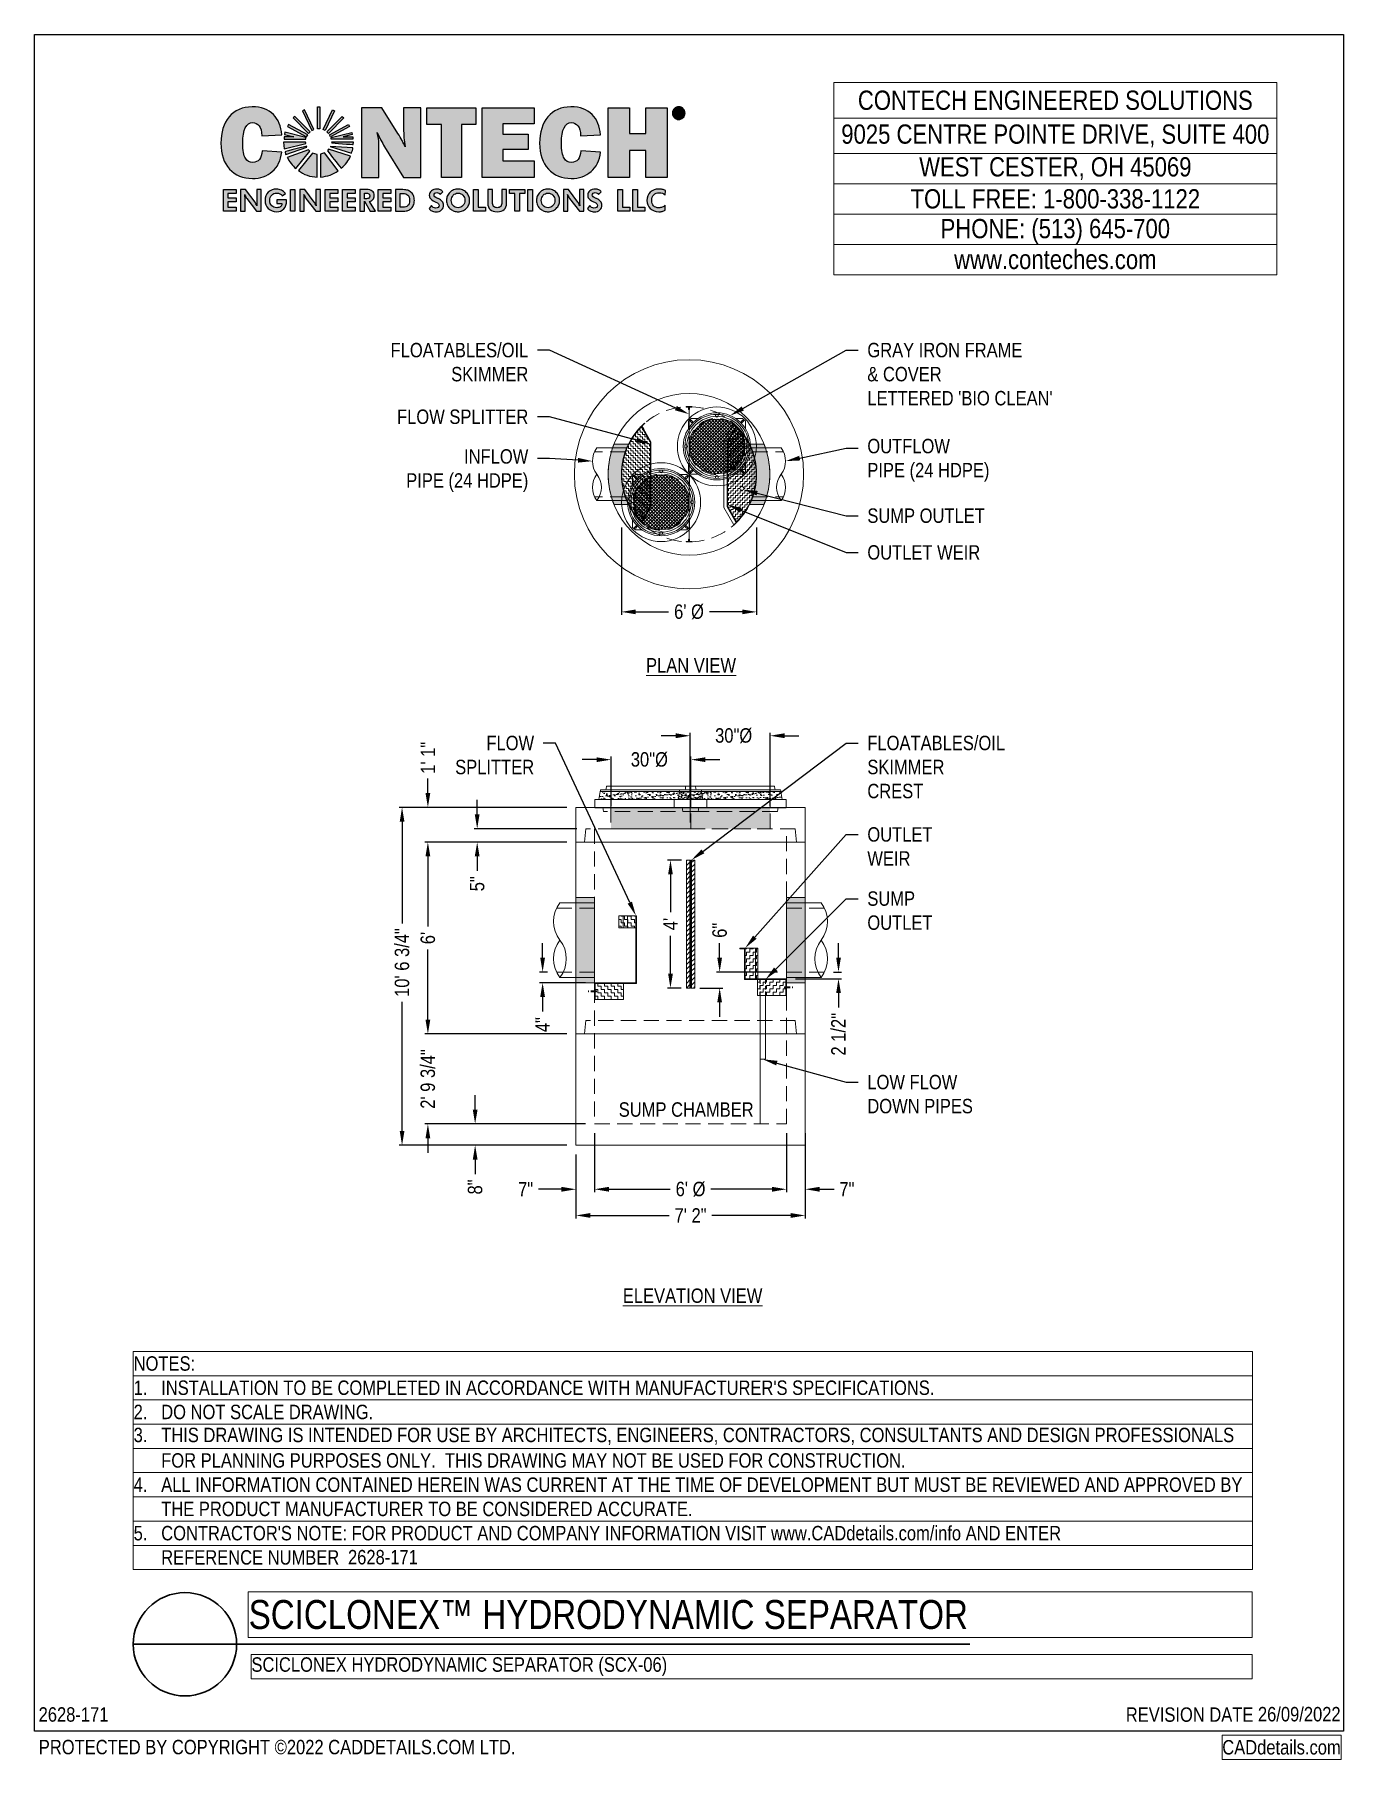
# Model space of a CAD drawing. Extents: x 0 to 216, y -5 to 280.
import ezdxf
from ezdxf import colors
from ezdxf.entities.mleader import LeaderData, LeaderLine
from ezdxf.math import Vec2, Vec3

# ---------------------------------------------------------------- set-up
doc = ezdxf.new("R2010")
doc.units = 0
doc.header["$LTSCALE"] = 10
doc.header["$MEASUREMENT"] = 0
doc.header["$PDMODE"] = 35
doc.linetypes.add('HIDDEN', pattern=[0.375, 0.25, -0.125])
doc.linetypes.add('HIDDEN2', pattern=[0.1875, 0.125, -0.0625])
doc.layers.get('0').update_dxf_attribs({"linetype": 'CONTINUOUS'})
doc.layers.get('Defpoints').update_dxf_attribs({"linetype": 'CONTINUOUS'})
for name, color, linetype in [('2628-LOGO$0$CADdetails-2-FINELIGHT', 2, 'CONTINUOUS'), ('2628-LOGO$0$CADdetails-7-VERYFINE', 7, 'CONTINUOUS'), ('2628-LOGO$0$CADdetails-9-EXTRAFINE', 9, 'CONTINUOUS'), ('2628-LOGO$0$CADdetails-FRAME', 7, 'CONTINUOUS'), ('CADdetails-9-TITLEBLOCK', 7, 'CONTINUOUS')]:
    doc.layers.add(name, color=color, linetype=linetype)
for name, color, linetype, lineweight in [('CADdetails-1-ANNO', 41, 'CONTINUOUS', 5), ('CADdetails-2-HATCH', 8, 'CONTINUOUS', 5), ('CADdetails-3-FINE', 11, 'CONTINUOUS', 5), ('CADdetails-3-HIDDEN', 11, 'HIDDEN', 5), ('CADdetails-4-LIGHT', 3, 'CONTINUOUS', 13), ('CADdetails-5-MEDIUM', 4, 'CONTINUOUS', 18), ('CADdetails-6-HEAVY', 6, 'CONTINUOUS', 30)]:
    doc.layers.add(name, color=color, linetype=linetype, lineweight=lineweight)
doc.styles.add('2628-LOGO$0$CADdetails-DIMENSIONS', font='ARIALN.TTF', dxfattribs={"height": 2.38})
doc.styles.add('2628-LOGO$0$CADdetails-NOTES', font='ARIALN.TTF', dxfattribs={"height": 2.38})
doc.styles.add('CADdetails-DETAILTITLE', font='ARIALN.TTF', dxfattribs={"height": 4.77})
doc.styles.add('CADdetails-DIMENSIONS', font='ARIALN.TTF', dxfattribs={"height": 2.38})
doc.styles.add('CADdetails-NOTES', font='ARIALN.TTF', dxfattribs={"height": 2.38})
doc.dimstyles.new('CADdetails-DIM', dxfattribs={"dimtxt": 2.38, "dimasz": 2.38, "dimexe": 0.5, "dimexo": 1.5, "dimgap": 1, "dimtad": 1, "dimzin": 0, "dimdsep": 46, "dimtxsty": 'CADdetails-DIMENSIONS', "dimcen": 1, "dimclrd": 256, "dimclre": 256, "dimclrt": 256, "dimadec": 0, "dimazin": 0, "dimtfac": 1, "dimtofl": 0, "dimtmove": 0, "dimatfit": 3, "dimfxl": 1, "dimtolj": 1, "dimtzin": 0, "dimarcsym": 0})

msp = doc.modelspace()

# ---------------------------------------------------------------- texts
at = {"layer": 'CADdetails-1-ANNO', "char_height": 2.38, "attachment_point": 2, "style": 'CADdetails-NOTES'}
for s, insert in [('{\\LPLAN VIEW}', (108.335, 177.081)), ('{\\LELEVATION VIEW}', (108.593, 73.047))]:
    msp.add_mtext_dynamic_manual_height_columns(s, width=45.54415, gutter_width=11.9, heights=[0], dxfattribs=dict(at, insert=insert))
at = {"layer": 'CADdetails-1-ANNO', "insert": (107.537, 103.769), "char_height": 2.38, "width": 45.54415, "attachment_point": 2, "style": 'CADdetails-NOTES'}
msp.add_mtext('\\A1;SUMP CHAMBER', dxfattribs=at)

# ---------------------------------------------------------------- blocks, each defined once
blk = doc.blocks.new('*T21')
at = {"layer": 'Defpoints', "color": 8, "linetype": 'ByBlock', "lineweight": 0, "transparency": 16777216}
for p, q in [((0, 0), (73.1, 0)), ((0, 0), (0, -31.71)), ((73.1, 0), (73.1, -31.71)), ((0, -5.89), (73.1, -5.89)), ((0, -11.71), (73.1, -11.71)), ((0, -16.71), (73.1, -16.71)), ((0, -21.71), (73.1, -21.71)), ((0, -26.71), (73.1, -26.71)), ((0, -31.71), (73.1, -31.71))]:
    blk.add_line(p, q, dxfattribs=at)
at = {"layer": '2628-LOGO$0$CADdetails-2-FINELIGHT', "transparency": 16777216, "char_height": 3.18, "width": 72.9823, "style": '2628-LOGO$0$CADdetails-NOTES'}
for s, insert, attachment_point in [('CONTECH ENGINEERED SOLUTIONS', (36.55, -2.94), 5), ('9025 CENTRE POINTE DRIVE, SUITE 400 ', (36.55, -8.8), 5), ('WEST CESTER, OH 45069', (36.55, -14.21), 5), ('TOLL FREE: 1-800-338-1122', (36.55, -19.21), 5), ('PHONE: (513) 645-700', (36.55, -26.65), 8), ('www.conteches.com', (36.55, -29.21), 5)]:
    blk.add_mtext(s, dxfattribs=dict(at, insert=insert, attachment_point=attachment_point))
blk = doc.blocks.new('*T22')
at = {"layer": 'Defpoints', "color": 8, "linetype": 'ByBlock', "lineweight": 0, "transparency": 16777216}
for p, q in [((0, 0), (184.71, 0)), ((0, 0), (0, -36)), ((184.71, 0), (184.71, -36)), ((0, -4), (184.71, -4)), ((0, -8), (184.71, -8)), ((0, -12), (184.71, -12)), ((0, -16), (184.71, -16)), ((0, -20), (184.71, -20)), ((0, -24), (184.71, -24)), ((0, -28), (184.71, -28)), ((0, -32), (184.71, -32)), ((0, -36), (184.71, -36))]:
    blk.add_line(p, q, dxfattribs=at)
at = {"layer": '2628-LOGO$0$CADdetails-FRAME', "transparency": 16777216, "char_height": 2.38, "width": 184.5948, "attachment_point": 4, "style": '2628-LOGO$0$CADdetails-NOTES'}
for s, insert in [('NOTES:', (0.06, -2)), ("1.   INSTALLATION TO BE COMPLETED IN ACCORDANCE WITH MANUFACTURER'S SPECIFICATIONS.", (0.06, -6)), ('2.   DO NOT SCALE DRAWING.', (0.06, -10)), ('3.   THIS DRAWING IS INTENDED FOR USE BY ARCHITECTS, ENGINEERS, CONTRACTORS, CONSULTANTS AND DESIGN PROFESSIONALS', (0.06, -14)), ('      FOR PLANNING PURPOSES ONLY.  THIS DRAWING MAY NOT BE USED FOR CONSTRUCTION.', (0.06, -18)), ('4.   ALL INFORMATION CONTAINED HEREIN WAS CURRENT AT THE TIME OF DEVELOPMENT BUT MUST BE REVIEWED AND APPROVED BY', (0.06, -22)), ('      THE PRODUCT MANUFACTURER TO BE CONSIDERED ACCURATE.', (0.06, -26)), ("5.   CONTRACTOR'S NOTE: FOR PRODUCT AND COMPANY INFORMATION VISIT www.CADdetails.com/info AND ENTER", (0.06, -30)), ('      REFERENCE NUMBER', (0.06, -34))]:
    blk.add_mtext(s, dxfattribs=dict(at, insert=insert))
blk = doc.blocks.new('*T23')
at = {"layer": 'Defpoints', "color": 8, "linetype": 'ByBlock', "lineweight": 0, "transparency": 16777216}
for p, q in [((0, 0), (19.6, 0)), ((0, 0), (0, -4)), ((19.6, 0), (19.6, -4)), ((0, -4), (19.6, -4))]:
    blk.add_line(p, q, dxfattribs=at)
at = {"layer": '2628-LOGO$0$CADdetails-7-VERYFINE', "transparency": 16777216, "insert": (19.54, -2), "char_height": 2.38, "width": 19.4793, "attachment_point": 6, "style": '2628-LOGO$0$CADdetails-NOTES'}
blk.add_mtext('CADdetails.com', dxfattribs=at)
blk = doc.blocks.new('2628-LOGO')
at = {"layer": '2628-LOGO$0$CADdetails-9-EXTRAFINE', "true_color": 0x024385}
h = blk.add_hatch(color=156, dxfattribs=at)
h.dxf.hatch_style = 2
h.set_gradient(color1=(2, 67, 133), color2=(2, 67, 133), name='INVCYLINDER')
edge = h.paths.add_edge_path()
edge.add_spline(control_points=[(36.03, 265.49), (36.43, 265.49), (36.78, 265.32), (37.07, 264.98)], knot_values=[11, 11, 11, 11, 12, 12, 12, 12], degree=3, periodic=0)
edge.add_spline(control_points=[(37.07, 264.98), (37.36, 264.64), (37.51, 264.08), (37.51, 263.32)], knot_values=[10, 10, 10, 10, 11, 11, 11, 11], degree=3, periodic=0)
edge.add_spline(control_points=[(37.51, 263.32), (37.51, 263.32), (40.79, 263.49), (40.79, 263.49)], knot_values=[9.00001, 9.00001, 9.00001, 9.00001, 10, 10, 10, 10], degree=3, periodic=0)
edge.add_spline(control_points=[(40.79, 263.49), (40.69, 264.88), (40.23, 266), (39.41, 266.83)], knot_values=[8, 8, 8, 8, 9, 9, 9, 9], degree=3, periodic=0)
edge.add_spline(control_points=[(39.41, 266.83), (38.6, 267.67), (37.43, 268.09), (35.92, 268.09)], knot_values=[7, 7, 7, 7, 8, 8, 8, 8], degree=3, periodic=0)
edge.add_spline(control_points=[(35.92, 268.09), (34.29, 268.09), (33.03, 267.54), (32.12, 266.44)], knot_values=[6, 6, 6, 6, 7, 7, 7, 7], degree=3, periodic=0)
edge.add_spline(control_points=[(32.12, 266.44), (31.21, 265.34), (30.76, 263.89), (30.76, 262.09)], knot_values=[5, 5, 5, 5, 6, 6, 6, 6], degree=3, periodic=0)
edge.add_spline(control_points=[(30.76, 262.09), (30.76, 260.28), (31.24, 258.85), (32.19, 257.82)], knot_values=[4, 4, 4, 4, 5, 5, 5, 5], degree=3, periodic=0)
edge.add_spline(control_points=[(32.19, 257.82), (33.15, 256.79), (34.41, 256.28), (35.96, 256.28)], knot_values=[3, 3, 3, 3, 4, 4, 4, 4], degree=3, periodic=0)
edge.add_spline(control_points=[(35.96, 256.28), (37.26, 256.28), (38.35, 256.65), (39.24, 257.4)], knot_values=[2, 2, 2, 2, 3, 3, 3, 3], degree=3, periodic=0)
edge.add_spline(control_points=[(39.24, 257.4), (40.12, 258.15), (40.64, 259.23), (40.79, 260.64)], knot_values=[1, 1, 1, 1, 2, 2, 2, 2], degree=3, periodic=0)
edge.add_spline(control_points=[(40.79, 260.64), (40.79, 260.64), (37.58, 260.83), (37.58, 260.83)], knot_values=[0.00001, 0.00001, 0.00001, 0.00001, 1, 1, 1, 1], degree=3, periodic=0)
edge.add_spline(control_points=[(37.58, 260.83), (37.47, 259.57), (36.95, 258.93), (36.02, 258.93)], knot_values=[15, 15, 15, 15, 16, 16, 16, 16], degree=3, periodic=0)
edge.add_spline(control_points=[(36.02, 258.93), (35.49, 258.93), (35.09, 259.16), (34.8, 259.6)], knot_values=[14, 14, 14, 14, 15, 15, 15, 15], degree=3, periodic=0)
edge.add_spline(control_points=[(34.8, 259.6), (34.51, 260.05), (34.37, 260.9), (34.37, 262.15)], knot_values=[13, 13, 13, 13, 14, 14, 14, 14], degree=3, periodic=0)
edge.add_spline(control_points=[(34.37, 262.15), (34.37, 264.38), (34.92, 265.49), (36.03, 265.49)], knot_values=[12, 12, 12, 12, 13, 13, 13, 13], degree=3, periodic=0)
at = {"layer": '2628-LOGO$0$CADdetails-9-EXTRAFINE', "true_color": 0x387c2b}
h = blk.add_hatch(color=97, dxfattribs=at)
h.set_gradient(color1=(56, 124, 43), color2=(56, 124, 43), tint=1, name='INVCYLINDER')
h.paths.add_polyline_path([(42.78, 263.11), (41.17, 263.11), (41.17, 262.72), (44.8, 262.72), (44.8, 262.99), (41.33, 263.88), (41.24, 263.5)])
h.paths.add_polyline_path([(41.74, 264.81), (44.9, 263.11), (45.08, 263.45), (41.92, 265.15)])
h.paths.add_polyline_path([(42.69, 266.22), (45.22, 263.66), (45.49, 263.93), (42.96, 266.49)])
h.paths.add_polyline_path([(44.23, 267.41), (45.77, 264.14), (46.11, 264.3), (44.57, 267.58)])
h.paths.add_polyline_path([(50.96, 263.11), (52.52, 263.11), (52.52, 262.72), (48.94, 262.72), (48.94, 262.99), (52.36, 263.85), (52.44, 263.49)])
h.paths.add_polyline_path([(52, 264.81), (48.84, 263.11), (48.66, 263.45), (51.82, 265.15)])
h.paths.add_polyline_path([(51.05, 266.22), (48.52, 263.66), (48.25, 263.93), (50.78, 266.49)])
h.paths.add_polyline_path([(49.51, 267.41), (47.97, 264.14), (47.63, 264.3), (49.17, 267.58)])
h.paths.add_polyline_path([(47.08, 268.06), (47.08, 264.44), (46.7, 264.44), (46.7, 268.06)])
edge = h.paths.add_edge_path()
edge.add_spline(control_points=[(46.66, 256.47), (45.52, 256.48), (44.39, 256.88), (43.55, 257.55), (43.55, 257.55), (45.86, 260.44), (45.86, 260.44), (45.86, 260.44), (46.66, 260.18), (46.66, 260.18), (46.66, 260.18), (46.66, 256.47), (46.66, 256.47), (46.66, 256.47), (46.66, 256.47), (46.66, 256.47)], knot_values=[0, 0, 0, 0, 1, 1, 1, 2, 2, 2, 3, 3, 3, 4, 4, 4, 5, 5, 5, 5], degree=3, periodic=0)
edge = h.paths.add_edge_path()
edge.add_spline(control_points=[(50.12, 257.51), (49.28, 256.93), (48.31, 256.57), (47.22, 256.48), (47.22, 256.48), (47.22, 260.24), (47.22, 260.24), (47.22, 260.24), (47.86, 260.49), (47.86, 260.49), (47.86, 260.49), (50.12, 257.51), (50.12, 257.51), (50.12, 257.51), (50.12, 257.51), (50.12, 257.51)], knot_values=[0, 0, 0, 0, 1, 1, 1, 2, 2, 2, 3, 3, 3, 4, 4, 4, 5, 5, 5, 5], degree=3, periodic=0)
edge = h.paths.add_edge_path()
edge.add_spline(control_points=[(45.45, 260.74), (45.45, 260.74), (43.14, 257.87), (43.14, 257.87), (42.57, 258.37), (42.04, 259.06), (41.7, 259.7), (41.7, 259.7), (45.22, 260.97), (45.22, 260.97), (45.22, 260.97), (45.45, 260.74), (45.45, 260.74), (45.45, 260.74), (45.45, 260.74), (45.45, 260.74)], knot_values=[0, 0, 0, 0, 1, 1, 1, 2, 2, 2, 3, 3, 3, 4, 4, 4, 5, 5, 5, 5], degree=3, periodic=0)
edge = h.paths.add_edge_path()
edge.add_spline(control_points=[(52.13, 259.93), (51.87, 259.2), (51.32, 258.5), (50.63, 257.93), (49.83, 258.81), (49.1, 259.87), (48.35, 260.82), (48.35, 260.82), (48.54, 261.07), (48.54, 261.07), (48.54, 261.07), (52.13, 259.93), (52.13, 259.93), (52.13, 259.93), (52.13, 259.93), (52.13, 259.93)], knot_values=[0, 0, 0, 0, 1, 1, 1, 2, 2, 2, 3, 3, 3, 4, 4, 4, 5, 5, 5, 5], degree=3, periodic=0)
edge = h.paths.add_edge_path()
edge.add_spline(control_points=[(44.96, 261.4), (44.96, 261.4), (41.49, 260.17), (41.49, 260.17), (41.42, 260.29), (41.38, 260.48), (41.35, 260.66), (41.34, 260.66), (44.9, 261.56), (44.9, 261.56), (44.9, 261.56), (44.96, 261.4), (44.96, 261.4), (44.96, 261.4), (44.96, 261.4), (44.96, 261.4)], knot_values=[0, 0, 0, 0, 1, 1, 1, 2, 2, 2, 3, 3, 3, 4, 4, 4, 5, 5, 5, 5], degree=3, periodic=0)
edge = h.paths.add_edge_path()
edge.add_spline(control_points=[(52.54, 261.28), (52.51, 261), (52.4, 260.68), (52.33, 260.4), (52.33, 260.4), (48.77, 261.54), (48.77, 261.54), (48.77, 261.54), (52.54, 261.28), (52.54, 261.28), (52.54, 261.28), (52.54, 261.28), (52.54, 261.28)], knot_values=[0, 0, 0, 0, 1, 1, 1, 2, 2, 2, 3, 3, 3, 4, 4, 4, 4], degree=3, periodic=0)
edge = h.paths.add_edge_path()
edge.add_spline(control_points=[(44.73, 262.21), (44.74, 262.21), (44.76, 262.06), (44.76, 262), (44.76, 262), (41.21, 261.11), (41.21, 261.11), (41.21, 261.11), (41.11, 262.21), (41.11, 262.21), (41.12, 262.21), (44.73, 262.21), (44.73, 262.21), (44.73, 262.21), (44.73, 262.21), (44.73, 262.21)], knot_values=[0, 0, 0, 0, 1, 1, 1, 2, 2, 2, 3, 3, 3, 4, 4, 4, 5, 5, 5, 5], degree=3, periodic=0)
edge = h.paths.add_edge_path()
edge.add_spline(control_points=[(52.61, 261.84), (52.61, 261.84), (49.04, 262.11), (49.04, 262.13), (49.04, 262.13), (49.03, 262.21), (49.03, 262.21), (49.03, 262.21), (52.62, 262.21), (52.62, 262.21), (52.62, 262.21), (52.61, 261.84), (52.61, 261.84), (52.61, 261.84), (52.61, 261.84), (52.61, 261.84)], knot_values=[0, 0, 0, 0, 1, 1, 1, 2, 2, 2, 3, 3, 3, 4, 4, 4, 5, 5, 5, 5], degree=3, periodic=0)
at = {"layer": '2628-LOGO$0$CADdetails-9-EXTRAFINE', "true_color": 0x024385}
h = blk.add_hatch(color=156, dxfattribs=at)
h.dxf.hatch_style = 2
h.set_gradient(color1=(2, 67, 133), color2=(2, 67, 133), name='INVCYLINDER')
edge = h.paths.add_edge_path()
edge.add_spline(control_points=[(53.96, 256.42), (53.96, 256.42), (53.96, 256.42), (53.96, 267.88), (53.96, 267.88), (53.96, 267.88), (57.29, 267.88), (57.29, 267.88), (57.29, 267.88), (59.96, 263.68), (59.96, 263.68), (60.49, 262.85), (60.89, 262.12), (61.17, 261.48), (60.99, 262.46), (60.9, 263.47), (60.9, 264.49), (60.9, 264.49), (60.9, 267.88), (60.9, 267.88), (60.9, 267.88), (63.76, 267.88), (63.76, 267.88), (63.76, 267.88), (63.76, 256.42), (63.76, 256.42), (63.76, 256.42), (60.9, 256.42), (60.9, 256.42), (60.9, 256.42), (57.76, 261.48), (57.76, 261.48), (57.36, 262.13), (56.95, 262.92), (56.54, 263.85), (56.72, 263.11), (56.82, 262.49), (56.82, 261.97), (56.82, 261.97), (56.82, 256.42), (56.82, 256.42), (56.82, 256.42), (53.96, 256.42), (53.96, 256.42), (53.96, 256.42)], knot_values=[0, 0, 0, 0, 0.5, 0.5, 1, 1, 1, 2, 2, 2, 3, 3, 3, 4, 4, 4, 5, 5, 5, 6, 6, 6, 7, 7, 7, 8, 8, 8, 9, 9, 9, 10, 10, 10, 11, 11, 11, 12, 12, 12, 13, 13, 13, 14, 14, 14, 14], degree=3, periodic=0)
h = blk.add_hatch(color=156, dxfattribs=at)
h.dxf.hatch_style = 2
h.set_gradient(color1=(2, 67, 133), color2=(2, 67, 133), name='INVCYLINDER')
h.paths.add_polyline_path([(70.47, 265.14), (70.47, 256.42), (67.14, 256.42), (67.14, 265.14), (64.76, 265.14), (64.76, 267.88), (72.85, 267.88), (72.85, 265.14)])
h = blk.add_hatch(color=156, dxfattribs=at)
h.dxf.hatch_style = 2
h.set_gradient(color1=(2, 67, 133), color2=(2, 67, 133), name='INVCYLINDER')
h.paths.add_polyline_path([(82.47, 259.16), (82.47, 256.42), (73.85, 256.42), (73.85, 267.88), (82.47, 267.88), (82.47, 265.24), (77.3, 265.24), (77.3, 263.57), (81.48, 263.57), (81.48, 261.03), (77.3, 261.03), (77.3, 259.16)])
h = blk.add_hatch(color=156, dxfattribs=at)
h.dxf.hatch_style = 2
h.set_gradient(color1=(2, 67, 133), color2=(2, 67, 133), name='INVCYLINDER')
edge = h.paths.add_edge_path()
edge.add_spline(control_points=[(88.63, 265.46), (89.02, 265.46), (89.37, 265.28), (89.66, 264.94)], knot_values=[11, 11, 11, 11, 12, 12, 12, 12], degree=3, periodic=0)
edge.add_spline(control_points=[(89.66, 264.94), (89.96, 264.6), (90.11, 264.05), (90.11, 263.28)], knot_values=[10, 10, 10, 10, 11, 11, 11, 11], degree=3, periodic=0)
edge.add_spline(control_points=[(90.11, 263.28), (90.11, 263.28), (93.39, 263.46), (93.39, 263.46)], knot_values=[9.00001, 9.00001, 9.00001, 9.00001, 10, 10, 10, 10], degree=3, periodic=0)
edge.add_spline(control_points=[(93.39, 263.46), (93.28, 264.85), (92.82, 265.96), (92.01, 266.8)], knot_values=[8, 8, 8, 8, 9, 9, 9, 9], degree=3, periodic=0)
edge.add_spline(control_points=[(92.01, 266.8), (91.19, 267.64), (90.03, 268.06), (88.51, 268.06)], knot_values=[7, 7, 7, 7, 8, 8, 8, 8], degree=3, periodic=0)
edge.add_spline(control_points=[(88.51, 268.06), (86.89, 268.06), (85.62, 267.51), (84.71, 266.4)], knot_values=[6, 6, 6, 6, 7, 7, 7, 7], degree=3, periodic=0)
edge.add_spline(control_points=[(84.71, 266.4), (83.81, 265.3), (83.35, 263.85), (83.35, 262.05)], knot_values=[5, 5, 5, 5, 6, 6, 6, 6], degree=3, periodic=0)
edge.add_spline(control_points=[(83.35, 262.05), (83.35, 260.24), (83.83, 258.82), (84.79, 257.79)], knot_values=[4, 4, 4, 4, 5, 5, 5, 5], degree=3, periodic=0)
edge.add_spline(control_points=[(84.79, 257.79), (85.75, 256.76), (87, 256.24), (88.56, 256.24)], knot_values=[3, 3, 3, 3, 4, 4, 4, 4], degree=3, periodic=0)
edge.add_spline(control_points=[(88.56, 256.24), (89.85, 256.24), (90.94, 256.62), (91.83, 257.37)], knot_values=[2, 2, 2, 2, 3, 3, 3, 3], degree=3, periodic=0)
edge.add_spline(control_points=[(91.83, 257.37), (92.72, 258.12), (93.24, 259.2), (93.39, 260.6)], knot_values=[1, 1, 1, 1, 2, 2, 2, 2], degree=3, periodic=0)
edge.add_spline(control_points=[(93.39, 260.6), (93.39, 260.6), (90.17, 260.79), (90.17, 260.79)], knot_values=[0.00001, 0.00001, 0.00001, 0.00001, 1, 1, 1, 1], degree=3, periodic=0)
edge.add_spline(control_points=[(90.17, 260.79), (90.06, 259.53), (89.54, 258.9), (88.61, 258.9)], knot_values=[15, 15, 15, 15, 16, 16, 16, 16], degree=3, periodic=0)
edge.add_spline(control_points=[(88.61, 258.9), (88.09, 258.9), (87.69, 259.12), (87.4, 259.57)], knot_values=[14, 14, 14, 14, 15, 15, 15, 15], degree=3, periodic=0)
edge.add_spline(control_points=[(87.4, 259.57), (87.11, 260.02), (86.96, 260.86), (86.96, 262.11)], knot_values=[13, 13, 13, 13, 14, 14, 14, 14], degree=3, periodic=0)
edge.add_spline(control_points=[(86.96, 262.11), (86.96, 264.34), (87.52, 265.46), (88.63, 265.46)], knot_values=[12, 12, 12, 12, 13, 13, 13, 13], degree=3, periodic=0)
h = blk.add_hatch(color=156, dxfattribs=at)
h.dxf.hatch_style = 2
h.set_gradient(color1=(2, 67, 133), color2=(2, 67, 133), name='INVCYLINDER')
h.paths.add_polyline_path([(104.4, 267.88), (104.4, 256.42), (100.88, 256.42), (100.88, 260.88), (98.19, 260.88), (98.19, 256.42), (94.67, 256.42), (94.67, 267.88), (98.19, 267.88), (98.19, 263.67), (100.88, 263.67), (100.88, 267.88)])
h = blk.add_hatch(color=156, dxfattribs=at)
h.dxf.hatch_style = 2
h.set_gradient(color1=(2, 67, 133), color2=(2, 67, 133), name='INVCYLINDER')
edge = h.paths.add_edge_path()
edge.add_spline(control_points=[(106.31, 268.06), (106.46, 268.06), (106.59, 268.03), (106.72, 267.98), (106.85, 267.93), (106.96, 267.85), (107.06, 267.75), (107.15, 267.65), (107.23, 267.54), (107.28, 267.42), (107.33, 267.29), (107.35, 267.16), (107.35, 267.02), (107.35, 266.88), (107.33, 266.74), (107.28, 266.62), (107.23, 266.49), (107.15, 266.38), (107.05, 266.28), (106.95, 266.18), (106.84, 266.11), (106.71, 266.06), (106.58, 266), (106.45, 265.98), (106.31, 265.98), (106.18, 265.98), (106.04, 266), (105.91, 266.06), (105.79, 266.11), (105.68, 266.19), (105.57, 266.29), (105.48, 266.39), (105.4, 266.5), (105.35, 266.63), (105.3, 266.75), (105.27, 266.88), (105.27, 267.02), (105.27, 267.16), (105.3, 267.29), (105.35, 267.42), (105.41, 267.55), (105.49, 267.66), (105.59, 267.76), (105.69, 267.86), (105.79, 267.93), (105.92, 267.98), (106.04, 268.03), (106.17, 268.06), (106.31, 268.06)], knot_values=[0, 0, 0, 0, 1, 1, 1, 2, 2, 2, 3, 3, 3, 4, 4, 4, 5, 5, 5, 6, 6, 6, 7, 7, 7, 8, 8, 8, 9, 9, 9, 10, 10, 10, 11, 11, 11, 12, 12, 12, 13, 13, 13, 14, 14, 14, 15, 15, 15, 16, 16, 16, 16], degree=3, periodic=0)
edge = h.paths.add_edge_path(flags=16)
edge.add_spline(control_points=[(106.31, 267.9), (106.19, 267.9), (106.08, 267.88), (105.98, 267.84), (105.87, 267.8), (105.78, 267.73), (105.7, 267.65), (105.61, 267.56), (105.54, 267.46), (105.5, 267.36), (105.45, 267.25), (105.43, 267.13), (105.43, 267.02), (105.43, 266.9), (105.45, 266.79), (105.5, 266.68), (105.54, 266.58), (105.6, 266.48), (105.69, 266.4), (105.77, 266.31), (105.87, 266.25), (105.97, 266.2), (106.08, 266.16), (106.19, 266.13), (106.3, 266.13), (106.42, 266.13), (106.54, 266.16), (106.65, 266.2), (106.76, 266.24), (106.85, 266.31), (106.94, 266.39), (107.02, 266.47), (107.09, 266.57), (107.13, 266.67), (107.18, 266.78), (107.2, 266.89), (107.2, 267), (107.2, 267.13), (107.18, 267.24), (107.14, 267.35), (107.09, 267.46), (107.03, 267.55), (106.95, 267.64), (106.86, 267.72), (106.76, 267.79), (106.66, 267.84), (106.55, 267.88), (106.44, 267.9), (106.31, 267.9)], knot_values=[0, 0, 0, 0, 1, 1, 1, 2, 2, 2, 3, 3, 3, 4, 4, 4, 5, 5, 5, 6, 6, 6, 7, 7, 7, 8, 8, 8, 9, 9, 9, 10, 10, 10, 11, 11, 11, 12, 12, 12, 13, 13, 13, 14, 14, 14, 15, 15, 15, 16, 16, 16, 16], degree=3, periodic=0)
h = blk.add_hatch(color=156, dxfattribs=at)
h.dxf.hatch_style = 2
h.set_gradient(color1=(2, 67, 133), color2=(2, 67, 133), name='INVCYLINDER')
edge = h.paths.add_edge_path()
edge.add_spline(control_points=[(105.89, 267.62), (105.89, 267.62), (106.34, 267.62), (106.34, 267.62), (106.5, 267.62), (106.62, 267.59), (106.71, 267.54), (106.79, 267.49), (106.83, 267.41), (106.83, 267.3), (106.83, 267.22), (106.81, 267.15), (106.77, 267.09), (106.72, 267.04), (106.66, 267), (106.57, 266.98), (106.57, 266.98), (106.83, 266.46), (106.83, 266.46), (106.83, 266.46), (106.55, 266.46), (106.55, 266.46), (106.55, 266.46), (106.32, 266.94), (106.32, 266.94), (106.32, 266.94), (106.14, 266.94), (106.14, 266.94), (106.14, 266.94), (106.14, 266.46), (106.14, 266.46), (106.14, 266.46), (105.89, 266.46), (105.89, 266.46), (105.89, 266.46), (105.89, 267.62), (105.89, 267.62)], knot_values=[0, 0, 0, 0, 1, 1, 1, 2, 2, 2, 3, 3, 3, 4, 4, 4, 5, 5, 5, 6, 6, 6, 7, 7, 7, 8, 8, 8, 9, 9, 9, 10, 10, 10, 11, 11, 11, 12, 12, 12, 12], degree=3, periodic=0)
edge = h.paths.add_edge_path(flags=16)
edge.add_spline(control_points=[(106.14, 267.46), (106.14, 267.46), (106.14, 267.1), (106.14, 267.1), (106.14, 267.1), (106.31, 267.1), (106.31, 267.1), (106.4, 267.1), (106.47, 267.11), (106.51, 267.14), (106.55, 267.17), (106.58, 267.21), (106.58, 267.28), (106.58, 267.34), (106.55, 267.39), (106.51, 267.42), (106.46, 267.45), (106.39, 267.46), (106.29, 267.46), (106.29, 267.46), (106.14, 267.46), (106.14, 267.46)], knot_values=[0, 0, 0, 0, 1, 1, 1, 2, 2, 2, 3, 3, 3, 4, 4, 4, 5, 5, 5, 6, 6, 6, 7, 7, 7, 7], degree=3, periodic=0)
h = blk.add_hatch(color=156, dxfattribs=at)
h.dxf.hatch_style = 2
h.set_gradient(color1=(2, 67, 133), color2=(2, 67, 133), name='INVCYLINDER')
h.paths.add_polyline_path([(31.16, 250.84), (31.16, 254.41), (33.26, 254.41), (33.26, 253.77), (31.92, 253.77), (31.92, 253.03), (33.26, 253.03), (33.26, 252.38), (31.92, 252.38), (31.92, 251.49), (33.26, 251.49), (33.26, 250.84)])
h = blk.add_hatch(color=156, dxfattribs=at)
h.dxf.hatch_style = 2
h.set_gradient(color1=(2, 67, 133), color2=(2, 67, 133), name='INVCYLINDER')
edge = h.paths.add_edge_path()
edge.add_spline(control_points=[(37.39, 250.84), (37.39, 250.84), (37.39, 250.84), (36.64, 250.84), (36.64, 250.84), (36.64, 250.84), (35.01, 252.96), (35.01, 252.96), (34.97, 253.02), (34.92, 253.1), (34.86, 253.2), (34.81, 253.31), (34.75, 253.44), (34.69, 253.59), (34.71, 253.48), (34.72, 253.38), (34.73, 253.28), (34.74, 253.17), (34.74, 253.04), (34.74, 252.88), (34.74, 252.88), (34.74, 250.84), (34.74, 250.84), (34.74, 250.84), (34.01, 250.84), (34.01, 250.84), (34.01, 250.84), (34.01, 254.41), (34.01, 254.41), (34.01, 254.41), (34.81, 254.41), (34.81, 254.41), (34.81, 254.41), (36.39, 252.33), (36.39, 252.33), (36.43, 252.27), (36.48, 252.19), (36.54, 252.08), (36.59, 251.98), (36.65, 251.85), (36.71, 251.71), (36.69, 251.81), (36.68, 251.92), (36.67, 252.02), (36.66, 252.13), (36.66, 252.26), (36.66, 252.41), (36.66, 252.41), (36.66, 254.41), (36.66, 254.41), (36.66, 254.41), (37.39, 254.41), (37.39, 254.41), (37.39, 254.41), (37.39, 250.84), (37.39, 250.84), (37.39, 250.84)], knot_values=[0, 0, 0, 0, 0.5, 0.5, 1, 1, 1, 2, 2, 2, 3, 3, 3, 4, 4, 4, 5, 5, 5, 6, 6, 6, 7, 7, 7, 8, 8, 8, 9, 9, 9, 10, 10, 10, 11, 11, 11, 12, 12, 12, 13, 13, 13, 14, 14, 14, 15, 15, 15, 16, 16, 16, 17, 17, 17, 18, 18, 18, 18], degree=3, periodic=0)
h = blk.add_hatch(color=156, dxfattribs=at)
h.dxf.hatch_style = 2
h.set_gradient(color1=(2, 67, 133), color2=(2, 67, 133), name='INVCYLINDER')
edge = h.paths.add_edge_path(flags=17)
edge.add_spline(control_points=[(40.82, 252.05), (40.82, 252.05), (40.82, 252.05), (40.82, 252.05)], knot_values=[20, 20, 20, 20, 20.00003, 20.00003, 20.00003, 20.00003], degree=3, periodic=0)
edge = h.paths.add_edge_path(flags=16)
edge.add_spline(control_points=[(41.4, 253.76), (41.4, 253.76), (41.4, 253.76), (41.4, 253.76)], knot_values=[11, 11, 11, 11, 11.00001, 11.00001, 11.00001, 11.00001], degree=3, periodic=0)
edge = h.paths.add_edge_path(flags=16)
edge.add_spline(control_points=[(39.96, 252.72), (39.96, 252.72), (39.96, 252.72), (39.96, 252.72), (39.96, 252.72), (39.96, 252.72), (39.96, 252.72)], knot_values=[0, 0, 0, 0, 0.00001, 0.00001, 0.00001, 0.00004, 0.00004, 0.00004, 0.00004], degree=3, periodic=0)
edge = h.paths.add_edge_path(flags=16)
edge.add_spline(control_points=[(40.82, 252.05), (40.82, 252.05), (40.82, 252.05), (40.82, 252.05)], knot_values=[20, 20, 20, 20, 20.00003, 20.00003, 20.00003, 20.00003], degree=3, periodic=0)
edge = h.paths.add_edge_path(flags=17)
edge.add_spline(control_points=[(41.4, 253.76), (41.4, 253.76), (41.4, 253.76), (41.4, 253.76)], knot_values=[11, 11, 11, 11, 11.00001, 11.00001, 11.00001, 11.00001], degree=3, periodic=0)
edge = h.paths.add_edge_path(flags=16)
edge.add_spline(control_points=[(39.96, 252.72), (39.96, 252.72), (39.96, 252.72), (39.96, 252.72), (39.96, 252.72), (39.96, 252.72), (39.96, 252.72)], knot_values=[0, 0, 0, 0, 0.00001, 0.00001, 0.00001, 0.00004, 0.00004, 0.00004, 0.00004], degree=3, periodic=0)
edge = h.paths.add_edge_path()
edge.add_spline(control_points=[(39.96, 252.72), (39.96, 252.72), (41.59, 252.72), (41.59, 252.72), (41.59, 252.7), (41.59, 252.68), (41.59, 252.65), (41.59, 252.63), (41.59, 252.59), (41.59, 252.54), (41.59, 252.01), (41.44, 251.57), (41.14, 251.24), (40.83, 250.91), (40.43, 250.74), (39.95, 250.74), (39.39, 250.74), (38.94, 250.92), (38.58, 251.27), (38.22, 251.63), (38.04, 252.08), (38.04, 252.62), (38.04, 253.16), (38.22, 253.61), (38.58, 253.96), (38.94, 254.32), (39.4, 254.49), (39.95, 254.49), (40.24, 254.49), (40.51, 254.43), (40.75, 254.31), (40.99, 254.19), (41.21, 254), (41.4, 253.76), (41.4, 253.76), (40.88, 253.38), (40.88, 253.38), (40.76, 253.54), (40.62, 253.66), (40.48, 253.73), (40.34, 253.8), (40.17, 253.83), (39.99, 253.83), (39.64, 253.83), (39.35, 253.72), (39.14, 253.5), (38.93, 253.28), (38.82, 252.99), (38.82, 252.62), (38.82, 252.26), (38.93, 251.97), (39.14, 251.75), (39.35, 251.52), (39.63, 251.41), (39.97, 251.41), (40.22, 251.41), (40.43, 251.47), (40.58, 251.59), (40.74, 251.71), (40.82, 251.86), (40.82, 252.05), (40.82, 252.05), (40.82, 252.09), (40.82, 252.09), (40.82, 252.09), (39.96, 252.09), (39.96, 252.09), (39.96, 252.09), (39.96, 252.72), (39.96, 252.72)], knot_values=[0, 0, 0, 0, 1, 1, 1, 2, 2, 2, 3, 3, 3, 4, 4, 4, 5, 5, 5, 6, 6, 6, 7, 7, 7, 8, 8, 8, 9, 9, 9, 10, 10, 10, 11, 11, 11, 12, 12, 12, 13, 13, 13, 14, 14, 14, 15, 15, 15, 16, 16, 16, 17, 17, 17, 18, 18, 18, 19, 19, 19, 20, 20, 20, 21, 21, 21, 22, 22, 22, 23, 23, 23, 23], degree=3, periodic=0)
edge = h.paths.add_edge_path(flags=17)
edge.add_spline(control_points=[(41.59, 252.61), (41.59, 252.59), (41.59, 252.57), (41.59, 252.54)], knot_values=[2.5, 2.5, 2.5, 2.5, 3, 3, 3, 3], degree=3, periodic=0)
edge.add_spline(control_points=[(41.59, 252.54), (41.59, 252.59), (41.59, 252.63), (41.59, 252.65)], knot_values=[2, 2, 2, 2, 3, 3, 3, 3], degree=3, periodic=0)
edge.add_spline(control_points=[(41.59, 252.65), (41.59, 252.64), (41.59, 252.63), (41.59, 252.61)], knot_values=[2, 2, 2, 2, 2.5, 2.5, 2.5, 2.5], degree=3, periodic=0)
edge = h.paths.add_edge_path(flags=17)
edge.add_spline(control_points=[(41.59, 252.69), (41.59, 252.7), (41.59, 252.71), (41.59, 252.72), (41.59, 252.72), (41.59, 252.72), (41.59, 252.72)], knot_values=[0.998044, 0.998044, 0.998044, 0.998044, 1.498044, 1.498044, 1.498044, 1.5, 1.5, 1.5, 1.5], degree=3, periodic=0)
edge.add_spline(control_points=[(41.59, 252.72), (41.59, 252.7), (41.59, 252.68), (41.59, 252.65)], knot_values=[1, 1, 1, 1, 2, 2, 2, 2], degree=3, periodic=0)
edge.add_spline(control_points=[(41.59, 252.69), (41.59, 252.68), (41.59, 252.67), (41.59, 252.65)], knot_values=[1.5, 1.5, 1.5, 1.5, 2, 2, 2, 2], degree=3, periodic=0)
edge = h.paths.add_edge_path(flags=17)
edge.add_spline(control_points=[(39.96, 252.72), (39.96, 252.72), (41.59, 252.72), (41.59, 252.72)], knot_values=[0.00001, 0.00001, 0.00001, 0.00001, 1, 1, 1, 1], degree=3, periodic=0)
edge.add_spline(control_points=[(39.96, 252.72), (39.96, 252.72), (40.17, 252.72), (40.43, 252.72)], knot_values=[0.00001, 0.00001, 0.00001, 0.00001, 0.356658, 0.356658, 0.356658, 0.356658], degree=3, periodic=0)
edge.add_spline(control_points=[(40.43, 252.72), (40.59, 252.72), (40.76, 252.72), (40.93, 252.72)], knot_values=[0.356658, 0.356658, 0.356658, 0.356658, 0.564538, 0.564538, 0.564538, 0.564538], degree=3, periodic=0)
edge.add_spline(control_points=[(40.93, 252.72), (41.08, 252.72), (41.22, 252.72), (41.33, 252.72)], knot_values=[0.564538, 0.564538, 0.564538, 0.564538, 0.750003, 0.750003, 0.750003, 0.750003], degree=3, periodic=0)
edge.add_spline(control_points=[(41.33, 252.72), (41.41, 252.72), (41.47, 252.72), (41.52, 252.72)], knot_values=[0.750003, 0.750003, 0.750003, 0.750003, 0.875001, 0.875001, 0.875001, 0.875001], degree=3, periodic=0)
edge.add_spline(control_points=[(41.52, 252.72), (41.54, 252.72), (41.56, 252.72), (41.57, 252.72)], knot_values=[0.875001, 0.875001, 0.875001, 0.875001, 0.937501, 0.937501, 0.937501, 0.937501], degree=3, periodic=0)
edge.add_spline(control_points=[(41.57, 252.72), (41.58, 252.72), (41.58, 252.72), (41.58, 252.72)], knot_values=[0.937501, 0.937501, 0.937501, 0.937501, 0.96875, 0.96875, 0.96875, 0.96875], degree=3, periodic=0)
edge.add_spline(control_points=[(41.58, 252.72), (41.58, 252.72), (41.59, 252.72), (41.59, 252.72)], knot_values=[0.96875, 0.96875, 0.96875, 0.96875, 0.984375, 0.984375, 0.984375, 0.984375], degree=3, periodic=0)
edge.add_spline(control_points=[(41.59, 252.72), (41.59, 252.72), (41.59, 252.72), (41.59, 252.72)], knot_values=[0.984375, 0.984375, 0.984375, 0.984375, 0.992188, 0.992188, 0.992188, 0.992188], degree=3, periodic=0)
edge.add_spline(control_points=[(41.59, 252.72), (41.59, 252.72), (41.59, 252.72), (41.59, 252.72)], knot_values=[0.992188, 0.992188, 0.992188, 0.992188, 0.998044, 0.998044, 0.998044, 0.998044], degree=3, periodic=0)
edge = h.paths.add_edge_path(flags=17)
edge.add_spline(control_points=[(40.24, 251.44), (40.18, 251.43), (40.13, 251.42), (40.07, 251.42)], knot_values=[18.125, 18.125, 18.125, 18.125, 18.375, 18.375, 18.375, 18.375], degree=3, periodic=0)
edge.add_spline(control_points=[(40.07, 251.42), (40.04, 251.41), (40, 251.41), (39.97, 251.41)], knot_values=[18, 18, 18, 18, 18.125, 18.125, 18.125, 18.125], degree=3, periodic=0)
edge.add_spline(control_points=[(39.97, 251.41), (40.22, 251.41), (40.43, 251.47), (40.58, 251.59)], knot_values=[18, 18, 18, 18, 19, 19, 19, 19], degree=3, periodic=0)
edge.add_spline(control_points=[(40.58, 251.59), (40.56, 251.58), (40.54, 251.56), (40.52, 251.55)], knot_values=[18.875, 18.875, 18.875, 18.875, 19, 19, 19, 19], degree=3, periodic=0)
edge.add_spline(control_points=[(40.52, 251.55), (40.5, 251.54), (40.48, 251.52), (40.46, 251.51)], knot_values=[18.75, 18.75, 18.75, 18.75, 18.875, 18.875, 18.875, 18.875], degree=3, periodic=0)
edge.add_spline(control_points=[(40.46, 251.51), (40.44, 251.5), (40.41, 251.49), (40.39, 251.48)], knot_values=[18.625, 18.625, 18.625, 18.625, 18.75, 18.75, 18.75, 18.75], degree=3, periodic=0)
edge.add_spline(control_points=[(40.39, 251.48), (40.34, 251.46), (40.29, 251.45), (40.24, 251.44)], knot_values=[18.375, 18.375, 18.375, 18.375, 18.625, 18.625, 18.625, 18.625], degree=3, periodic=0)
edge = h.paths.add_edge_path(flags=16)
edge.add_spline(control_points=[(38.92, 252.08), (38.94, 252.04), (38.96, 252.01), (38.97, 251.98)], knot_values=[16.5625, 16.5625, 16.5625, 16.5625, 16.6875, 16.6875, 16.6875, 16.6875], degree=3, periodic=0)
edge.add_spline(control_points=[(38.97, 251.98), (38.99, 251.94), (39.01, 251.91), (39.03, 251.88)], knot_values=[16.6875, 16.6875, 16.6875, 16.6875, 16.8125, 16.8125, 16.8125, 16.8125], degree=3, periodic=0)
edge.add_spline(control_points=[(39.03, 251.88), (39.04, 251.86), (39.06, 251.85), (39.07, 251.83)], knot_values=[16.8125, 16.8125, 16.8125, 16.8125, 16.875, 16.875, 16.875, 16.875], degree=3, periodic=0)
edge.add_spline(control_points=[(39.07, 251.83), (39.08, 251.82), (39.09, 251.8), (39.1, 251.79)], knot_values=[16.875, 16.875, 16.875, 16.875, 16.9375, 16.9375, 16.9375, 16.9375], degree=3, periodic=0)
edge.add_spline(control_points=[(39.1, 251.79), (39.12, 251.77), (39.13, 251.76), (39.14, 251.75)], knot_values=[16.9375, 16.9375, 16.9375, 16.9375, 17, 17, 17, 17], degree=3, periodic=0)
edge.add_spline(control_points=[(39.14, 251.75), (38.93, 251.97), (38.82, 252.26), (38.82, 252.62)], knot_values=[16, 16, 16, 16, 17, 17, 17, 17], degree=3, periodic=0)
edge.add_spline(control_points=[(38.82, 252.62), (38.82, 252.58), (38.83, 252.53), (38.83, 252.49)], knot_values=[16, 16, 16, 16, 16.125, 16.125, 16.125, 16.125], degree=3, periodic=0)
edge.add_spline(control_points=[(38.83, 252.49), (38.84, 252.4), (38.85, 252.32), (38.87, 252.24)], knot_values=[16.125, 16.125, 16.125, 16.125, 16.375, 16.375, 16.375, 16.375], degree=3, periodic=0)
edge.add_spline(control_points=[(38.87, 252.24), (38.88, 252.19), (38.9, 252.13), (38.92, 252.08)], knot_values=[16.375, 16.375, 16.375, 16.375, 16.5625, 16.5625, 16.5625, 16.5625], degree=3, periodic=0)
edge = h.paths.add_edge_path(flags=17)
edge.add_spline(control_points=[(39.62, 251.46), (39.63, 251.46), (39.65, 251.45), (39.67, 251.45)], knot_values=[17.625, 17.625, 17.625, 17.625, 17.6875, 17.6875, 17.6875, 17.6875], degree=3, periodic=0)
edge.add_spline(control_points=[(39.67, 251.45), (39.69, 251.44), (39.71, 251.44), (39.73, 251.43)], knot_values=[17.6875, 17.6875, 17.6875, 17.6875, 17.75, 17.75, 17.75, 17.75], degree=3, periodic=0)
edge.add_spline(control_points=[(39.73, 251.43), (39.77, 251.43), (39.81, 251.42), (39.85, 251.42)], knot_values=[17.75, 17.75, 17.75, 17.75, 17.875, 17.875, 17.875, 17.875], degree=3, periodic=0)
edge.add_spline(control_points=[(39.85, 251.42), (39.89, 251.42), (39.93, 251.41), (39.97, 251.41)], knot_values=[17.875, 17.875, 17.875, 17.875, 18, 18, 18, 18], degree=3, periodic=0)
edge.add_spline(control_points=[(39.14, 251.75), (39.35, 251.52), (39.63, 251.41), (39.97, 251.41)], knot_values=[17, 17, 17, 17, 18, 18, 18, 18], degree=3, periodic=0)
edge.add_spline(control_points=[(39.14, 251.75), (39.16, 251.73), (39.17, 251.72), (39.18, 251.71)], knot_values=[17, 17, 17, 17, 17.0625, 17.0625, 17.0625, 17.0625], degree=3, periodic=0)
edge.add_spline(control_points=[(39.18, 251.71), (39.2, 251.69), (39.21, 251.68), (39.22, 251.67)], knot_values=[17.0625, 17.0625, 17.0625, 17.0625, 17.125, 17.125, 17.125, 17.125], degree=3, periodic=0)
edge.add_spline(control_points=[(39.22, 251.67), (39.24, 251.66), (39.25, 251.64), (39.27, 251.63)], knot_values=[17.125, 17.125, 17.125, 17.125, 17.1875, 17.1875, 17.1875, 17.1875], degree=3, periodic=0)
edge.add_spline(control_points=[(39.27, 251.63), (39.28, 251.62), (39.3, 251.61), (39.31, 251.6)], knot_values=[17.1875, 17.1875, 17.1875, 17.1875, 17.25, 17.25, 17.25, 17.25], degree=3, periodic=0)
edge.add_spline(control_points=[(39.31, 251.6), (39.33, 251.59), (39.34, 251.58), (39.36, 251.57)], knot_values=[17.25, 17.25, 17.25, 17.25, 17.3125, 17.3125, 17.3125, 17.3125], degree=3, periodic=0)
edge.add_spline(control_points=[(39.36, 251.57), (39.39, 251.55), (39.42, 251.53), (39.46, 251.52)], knot_values=[17.3125, 17.3125, 17.3125, 17.3125, 17.4375, 17.4375, 17.4375, 17.4375], degree=3, periodic=0)
edge.add_spline(control_points=[(39.46, 251.52), (39.49, 251.5), (39.53, 251.49), (39.56, 251.48)], knot_values=[17.4375, 17.4375, 17.4375, 17.4375, 17.5625, 17.5625, 17.5625, 17.5625], degree=3, periodic=0)
edge.add_spline(control_points=[(39.56, 251.48), (39.58, 251.47), (39.6, 251.47), (39.62, 251.46)], knot_values=[17.5625, 17.5625, 17.5625, 17.5625, 17.625, 17.625, 17.625, 17.625], degree=3, periodic=0)
edge = h.paths.add_edge_path(flags=17)
edge.add_spline(control_points=[(40.81, 251.98), (40.82, 251.99), (40.82, 252.01), (40.82, 252.02)], knot_values=[19.874996, 19.874996, 19.874996, 19.874996, 19.937495, 19.937495, 19.937495, 19.937495], degree=3, periodic=0)
edge.add_spline(control_points=[(40.82, 252.02), (40.82, 252.03), (40.82, 252.04), (40.82, 252.05)], knot_values=[19.937495, 19.937495, 19.937495, 19.937495, 20, 20, 20, 20], degree=3, periodic=0)
edge.add_spline(control_points=[(40.58, 251.59), (40.74, 251.71), (40.82, 251.86), (40.82, 252.05)], knot_values=[19, 19, 19, 19, 20, 20, 20, 20], degree=3, periodic=0)
edge.add_spline(control_points=[(40.58, 251.59), (40.59, 251.6), (40.6, 251.61), (40.61, 251.61)], knot_values=[19, 19, 19, 19, 19.0625, 19.0625, 19.0625, 19.0625], degree=3, periodic=0)
edge.add_spline(control_points=[(40.61, 251.61), (40.63, 251.63), (40.65, 251.64), (40.66, 251.66)], knot_values=[19.0625, 19.0625, 19.0625, 19.0625, 19.187499, 19.187499, 19.187499, 19.187499], degree=3, periodic=0)
edge.add_spline(control_points=[(40.66, 251.66), (40.67, 251.67), (40.68, 251.68), (40.69, 251.69)], knot_values=[19.187499, 19.187499, 19.187499, 19.187499, 19.25, 19.25, 19.25, 19.25], degree=3, periodic=0)
edge.add_spline(control_points=[(40.69, 251.69), (40.69, 251.69), (40.7, 251.7), (40.71, 251.71)], knot_values=[19.25, 19.25, 19.25, 19.25, 19.312498, 19.312498, 19.312498, 19.312498], degree=3, periodic=0)
edge.add_spline(control_points=[(40.71, 251.71), (40.72, 251.73), (40.73, 251.75), (40.74, 251.77)], knot_values=[19.312498, 19.312498, 19.312498, 19.312498, 19.437498, 19.437498, 19.437498, 19.437498], degree=3, periodic=0)
edge.add_spline(control_points=[(40.74, 251.77), (40.75, 251.78), (40.75, 251.79), (40.76, 251.79)], knot_values=[19.437498, 19.437498, 19.437498, 19.437498, 19.499999, 19.499999, 19.499999, 19.499999], degree=3, periodic=0)
edge.add_spline(control_points=[(40.76, 251.79), (40.76, 251.8), (40.77, 251.81), (40.77, 251.82)], knot_values=[19.499999, 19.499999, 19.499999, 19.499999, 19.562497, 19.562497, 19.562497, 19.562497], degree=3, periodic=0)
edge.add_spline(control_points=[(40.77, 251.82), (40.78, 251.83), (40.78, 251.84), (40.79, 251.85)], knot_values=[19.562497, 19.562497, 19.562497, 19.562497, 19.624998, 19.624998, 19.624998, 19.624998], degree=3, periodic=0)
edge.add_spline(control_points=[(40.79, 251.85), (40.79, 251.86), (40.79, 251.87), (40.8, 251.89)], knot_values=[19.624998, 19.624998, 19.624998, 19.624998, 19.687497, 19.687497, 19.687497, 19.687497], degree=3, periodic=0)
edge.add_spline(control_points=[(40.8, 251.89), (40.8, 251.9), (40.8, 251.91), (40.8, 251.92)], knot_values=[19.687497, 19.687497, 19.687497, 19.687497, 19.749997, 19.749997, 19.749997, 19.749997], degree=3, periodic=0)
edge.add_spline(control_points=[(40.8, 251.92), (40.81, 251.93), (40.81, 251.94), (40.81, 251.95)], knot_values=[19.749997, 19.749997, 19.749997, 19.749997, 19.812496, 19.812496, 19.812496, 19.812496], degree=3, periodic=0)
edge.add_spline(control_points=[(40.81, 251.95), (40.81, 251.96), (40.81, 251.97), (40.81, 251.98)], knot_values=[19.812496, 19.812496, 19.812496, 19.812496, 19.874996, 19.874996, 19.874996, 19.874996], degree=3, periodic=0)
edge = h.paths.add_edge_path(flags=17)
edge.add_spline(control_points=[(39.96, 252.47), (39.96, 252.6), (39.96, 252.72), (39.96, 252.72)], knot_values=[22.564515, 22.564515, 22.564515, 22.564515, 22.99997, 22.99997, 22.99997, 22.99997], degree=3, periodic=0)
edge.add_spline(control_points=[(40.82, 252.05), (40.82, 252.05), (40.82, 252.09), (40.82, 252.09), (40.82, 252.09), (39.96, 252.09), (39.96, 252.09), (39.96, 252.09), (39.96, 252.72), (39.96, 252.72)], knot_values=[20.00003, 20.00003, 20.00003, 20.00003, 21, 21, 21, 22, 22, 22, 22.99997, 22.99997, 22.99997, 22.99997], degree=3, periodic=0)
edge.add_spline(control_points=[(40.82, 252.05), (40.82, 252.05), (40.82, 252.06), (40.82, 252.07)], knot_values=[20.00003, 20.00003, 20.00003, 20.00003, 20.435481, 20.435481, 20.435481, 20.435481], degree=3, periodic=0)
edge.add_spline(control_points=[(40.82, 252.07), (40.82, 252.08), (40.82, 252.08), (40.82, 252.09)], knot_values=[20.435481, 20.435481, 20.435481, 20.435481, 20.750015, 20.750015, 20.750015, 20.750015], degree=3, periodic=0)
edge.add_spline(control_points=[(40.82, 252.09), (40.82, 252.09), (40.82, 252.09), (40.82, 252.09)], knot_values=[20.750015, 20.750015, 20.750015, 20.750015, 20.937511, 20.937511, 20.937511, 20.937511], degree=3, periodic=0)
edge.add_spline(control_points=[(40.82, 252.09), (40.82, 252.09), (40.82, 252.09), (40.82, 252.09)], knot_values=[20.937511, 20.937511, 20.937511, 20.937511, 20.984385, 20.984385, 20.984385, 20.984385], degree=3, periodic=0)
edge.add_spline(control_points=[(40.82, 252.09), (40.82, 252.09), (40.82, 252.09), (40.82, 252.09), (40.82, 252.09), (40.82, 252.09), (40.82, 252.09)], knot_values=[20.984385, 20.984385, 20.984385, 20.984385, 21, 21, 21, 21.007822, 21.007822, 21.007822, 21.007822], degree=3, periodic=0)
edge.add_spline(control_points=[(40.82, 252.09), (40.82, 252.09), (40.82, 252.09), (40.82, 252.09)], knot_values=[21.007822, 21.007822, 21.007822, 21.007822, 21.031259, 21.031259, 21.031259, 21.031259], degree=3, periodic=0)
edge.add_spline(control_points=[(40.82, 252.09), (40.81, 252.09), (40.8, 252.09), (40.78, 252.09)], knot_values=[21.031259, 21.031259, 21.031259, 21.031259, 21.125007, 21.125007, 21.125007, 21.125007], degree=3, periodic=0)
edge.add_spline(control_points=[(40.78, 252.09), (40.73, 252.09), (40.63, 252.09), (40.52, 252.09)], knot_values=[21.125007, 21.125007, 21.125007, 21.125007, 21.399025, 21.399025, 21.399025, 21.399025], degree=3, periodic=0)
edge.add_spline(control_points=[(40.52, 252.09), (40.43, 252.09), (40.34, 252.09), (40.26, 252.09)], knot_values=[21.399025, 21.399025, 21.399025, 21.399025, 21.600982, 21.600982, 21.600982, 21.600982], degree=3, periodic=0)
edge.add_spline(control_points=[(40.26, 252.09), (40.15, 252.09), (40.05, 252.09), (40, 252.09)], knot_values=[21.600982, 21.600982, 21.600982, 21.600982, 21.874993, 21.874993, 21.874993, 21.874993], degree=3, periodic=0)
edge.add_spline(control_points=[(40, 252.09), (39.98, 252.09), (39.97, 252.09), (39.96, 252.09)], knot_values=[21.874993, 21.874993, 21.874993, 21.874993, 21.968741, 21.968741, 21.968741, 21.968741], degree=3, periodic=0)
edge.add_spline(control_points=[(39.96, 252.09), (39.96, 252.09), (39.96, 252.09), (39.96, 252.09)], knot_values=[21.968741, 21.968741, 21.968741, 21.968741, 21.992178, 21.992178, 21.992178, 21.992178], degree=3, periodic=0)
edge.add_spline(control_points=[(39.96, 252.09), (39.96, 252.09), (39.96, 252.09), (39.96, 252.09)], knot_values=[21.992178, 21.992178, 21.992178, 21.992178, 21.998037, 21.998037, 21.998037, 21.998037], degree=3, periodic=0)
edge.add_spline(control_points=[(39.96, 252.09), (39.96, 252.09), (39.96, 252.09), (39.96, 252.09), (39.96, 252.09), (39.96, 252.09), (39.96, 252.09)], knot_values=[21.998037, 21.998037, 21.998037, 21.998037, 22, 22, 22, 22.015615, 22.015615, 22.015615, 22.015615], degree=3, periodic=0)
edge.add_spline(control_points=[(39.96, 252.09), (39.96, 252.09), (39.96, 252.1), (39.96, 252.1)], knot_values=[22.015615, 22.015615, 22.015615, 22.015615, 22.062489, 22.062489, 22.062489, 22.062489], degree=3, periodic=0)
edge.add_spline(control_points=[(39.96, 252.1), (39.96, 252.11), (39.96, 252.15), (39.96, 252.19)], knot_values=[22.062489, 22.062489, 22.062489, 22.062489, 22.249985, 22.249985, 22.249985, 22.249985], degree=3, periodic=0)
edge.add_spline(control_points=[(39.96, 252.19), (39.96, 252.27), (39.96, 252.37), (39.96, 252.47)], knot_values=[22.249985, 22.249985, 22.249985, 22.249985, 22.564515, 22.564515, 22.564515, 22.564515], degree=3, periodic=0)
edge = h.paths.add_edge_path(flags=17)
edge.add_spline(control_points=[(38.83, 252.76), (38.83, 252.71), (38.82, 252.67), (38.82, 252.62)], knot_values=[15.875, 15.875, 15.875, 15.875, 16, 16, 16, 16], degree=3, periodic=0)
edge.add_spline(control_points=[(39.99, 253.83), (39.64, 253.83), (39.35, 253.72), (39.14, 253.5), (38.93, 253.28), (38.82, 252.99), (38.82, 252.62)], knot_values=[14, 14, 14, 14, 15, 15, 15, 16, 16, 16, 16], degree=3, periodic=0)
edge.add_spline(control_points=[(39.99, 253.83), (39.94, 253.83), (39.9, 253.83), (39.86, 253.83)], knot_values=[14, 14, 14, 14, 14.125, 14.125, 14.125, 14.125], degree=3, periodic=0)
edge.add_spline(control_points=[(39.86, 253.83), (39.8, 253.82), (39.74, 253.81), (39.68, 253.8)], knot_values=[14.125, 14.125, 14.125, 14.125, 14.3125, 14.3125, 14.3125, 14.3125], degree=3, periodic=0)
edge.add_spline(control_points=[(39.68, 253.8), (39.64, 253.79), (39.6, 253.78), (39.57, 253.77)], knot_values=[14.3125, 14.3125, 14.3125, 14.3125, 14.4375, 14.4375, 14.4375, 14.4375], degree=3, periodic=0)
edge.add_spline(control_points=[(39.57, 253.77), (39.55, 253.76), (39.53, 253.76), (39.51, 253.75)], knot_values=[14.4375, 14.4375, 14.4375, 14.4375, 14.5, 14.5, 14.5, 14.5], degree=3, periodic=0)
edge.add_spline(control_points=[(39.51, 253.75), (39.49, 253.74), (39.48, 253.74), (39.46, 253.73)], knot_values=[14.5, 14.5, 14.5, 14.5, 14.5625, 14.5625, 14.5625, 14.5625], degree=3, periodic=0)
edge.add_spline(control_points=[(39.46, 253.73), (39.44, 253.72), (39.43, 253.71), (39.41, 253.7)], knot_values=[14.5625, 14.5625, 14.5625, 14.5625, 14.625, 14.625, 14.625, 14.625], degree=3, periodic=0)
edge.add_spline(control_points=[(39.41, 253.7), (39.39, 253.7), (39.38, 253.69), (39.36, 253.68)], knot_values=[14.625, 14.625, 14.625, 14.625, 14.6875, 14.6875, 14.6875, 14.6875], degree=3, periodic=0)
edge.add_spline(control_points=[(39.36, 253.68), (39.34, 253.67), (39.33, 253.66), (39.31, 253.65)], knot_values=[14.6875, 14.6875, 14.6875, 14.6875, 14.75, 14.75, 14.75, 14.75], degree=3, periodic=0)
edge.add_spline(control_points=[(39.31, 253.65), (39.3, 253.64), (39.28, 253.63), (39.27, 253.62)], knot_values=[14.75, 14.75, 14.75, 14.75, 14.8125, 14.8125, 14.8125, 14.8125], degree=3, periodic=0)
edge.add_spline(control_points=[(39.27, 253.62), (39.25, 253.6), (39.24, 253.59), (39.22, 253.58)], knot_values=[14.8125, 14.8125, 14.8125, 14.8125, 14.875, 14.875, 14.875, 14.875], degree=3, periodic=0)
edge.add_spline(control_points=[(39.22, 253.58), (39.21, 253.57), (39.2, 253.56), (39.18, 253.54)], knot_values=[14.875, 14.875, 14.875, 14.875, 14.9375, 14.9375, 14.9375, 14.9375], degree=3, periodic=0)
edge.add_spline(control_points=[(39.18, 253.54), (39.17, 253.53), (39.15, 253.52), (39.14, 253.5)], knot_values=[14.9375, 14.9375, 14.9375, 14.9375, 15, 15, 15, 15], degree=3, periodic=0)
edge.add_spline(control_points=[(39.14, 253.5), (39.13, 253.49), (39.11, 253.48), (39.1, 253.46)], knot_values=[15, 15, 15, 15, 15.0625, 15.0625, 15.0625, 15.0625], degree=3, periodic=0)
edge.add_spline(control_points=[(39.1, 253.46), (39.09, 253.45), (39.08, 253.43), (39.07, 253.42)], knot_values=[15.0625, 15.0625, 15.0625, 15.0625, 15.125, 15.125, 15.125, 15.125], degree=3, periodic=0)
edge.add_spline(control_points=[(39.07, 253.42), (39.05, 253.4), (39.04, 253.39), (39.03, 253.37)], knot_values=[15.125, 15.125, 15.125, 15.125, 15.1875, 15.1875, 15.1875, 15.1875], degree=3, periodic=0)
edge.add_spline(control_points=[(39.03, 253.37), (39.02, 253.36), (39.01, 253.34), (39, 253.32)], knot_values=[15.1875, 15.1875, 15.1875, 15.1875, 15.25, 15.25, 15.25, 15.25], degree=3, periodic=0)
edge.add_spline(control_points=[(39, 253.32), (38.99, 253.31), (38.98, 253.29), (38.97, 253.28)], knot_values=[15.25, 15.25, 15.25, 15.25, 15.3125, 15.3125, 15.3125, 15.3125], degree=3, periodic=0)
edge.add_spline(control_points=[(38.97, 253.28), (38.96, 253.26), (38.96, 253.24), (38.95, 253.23)], knot_values=[15.3125, 15.3125, 15.3125, 15.3125, 15.375, 15.375, 15.375, 15.375], degree=3, periodic=0)
edge.add_spline(control_points=[(38.95, 253.23), (38.94, 253.21), (38.93, 253.19), (38.92, 253.17)], knot_values=[15.375, 15.375, 15.375, 15.375, 15.4375, 15.4375, 15.4375, 15.4375], degree=3, periodic=0)
edge.add_spline(control_points=[(38.92, 253.17), (38.92, 253.15), (38.91, 253.14), (38.9, 253.12)], knot_values=[15.4375, 15.4375, 15.4375, 15.4375, 15.5, 15.5, 15.5, 15.5], degree=3, periodic=0)
edge.add_spline(control_points=[(38.9, 253.12), (38.89, 253.08), (38.88, 253.04), (38.87, 253)], knot_values=[15.5, 15.5, 15.5, 15.5, 15.625, 15.625, 15.625, 15.625], degree=3, periodic=0)
edge.add_spline(control_points=[(38.87, 253), (38.85, 252.93), (38.84, 252.84), (38.83, 252.76)], knot_values=[15.625, 15.625, 15.625, 15.625, 15.875, 15.875, 15.875, 15.875], degree=3, periodic=0)
edge = h.paths.add_edge_path(flags=17)
edge.add_spline(control_points=[(40.47, 254.42), (40.43, 254.43), (40.4, 254.44), (40.37, 254.45)], knot_values=[9.5, 9.5, 9.5, 9.5, 9.625, 9.625, 9.625, 9.625], degree=3, periodic=0)
edge.add_spline(control_points=[(40.37, 254.45), (40.33, 254.45), (40.3, 254.46), (40.27, 254.47)], knot_values=[9.375, 9.375, 9.375, 9.375, 9.5, 9.5, 9.5, 9.5], degree=3, periodic=0)
edge.add_spline(control_points=[(40.27, 254.47), (40.2, 254.48), (40.13, 254.49), (40.06, 254.49)], knot_values=[9.125, 9.125, 9.125, 9.125, 9.375, 9.375, 9.375, 9.375], degree=3, periodic=0)
edge.add_spline(control_points=[(40.06, 254.49), (40.02, 254.49), (39.99, 254.49), (39.95, 254.49)], knot_values=[9, 9, 9, 9, 9.125, 9.125, 9.125, 9.125], degree=3, periodic=0)
edge.add_spline(control_points=[(39.95, 254.49), (40.24, 254.49), (40.51, 254.43), (40.75, 254.31)], knot_values=[9, 9, 9, 9, 10, 10, 10, 10], degree=3, periodic=0)
edge.add_spline(control_points=[(40.75, 254.31), (40.72, 254.32), (40.69, 254.34), (40.66, 254.35)], knot_values=[9.875, 9.875, 9.875, 9.875, 10, 10, 10, 10], degree=3, periodic=0)
edge.add_spline(control_points=[(40.66, 254.35), (40.6, 254.38), (40.53, 254.4), (40.47, 254.42)], knot_values=[9.625, 9.625, 9.625, 9.625, 9.875, 9.875, 9.875, 9.875], degree=3, periodic=0)
edge = h.paths.add_edge_path(flags=17)
edge.add_spline(control_points=[(41.09, 254.08), (41.12, 254.06), (41.15, 254.03), (41.17, 254.01)], knot_values=[10.499995, 10.499995, 10.499995, 10.499995, 10.624997, 10.624997, 10.624997, 10.624997], degree=3, periodic=0)
edge.add_spline(control_points=[(41.17, 254.01), (41.2, 253.99), (41.23, 253.96), (41.25, 253.93)], knot_values=[10.624997, 10.624997, 10.624997, 10.624997, 10.749993, 10.749993, 10.749993, 10.749993], degree=3, periodic=0)
edge.add_spline(control_points=[(41.25, 253.93), (41.28, 253.91), (41.3, 253.88), (41.33, 253.85)], knot_values=[10.749993, 10.749993, 10.749993, 10.749993, 10.874996, 10.874996, 10.874996, 10.874996], degree=3, periodic=0)
edge.add_spline(control_points=[(41.33, 253.85), (41.35, 253.82), (41.38, 253.79), (41.4, 253.76)], knot_values=[10.874996, 10.874996, 10.874996, 10.874996, 11, 11, 11, 11], degree=3, periodic=0)
edge.add_spline(control_points=[(40.75, 254.31), (40.99, 254.19), (41.21, 254), (41.4, 253.76)], knot_values=[10, 10, 10, 10, 11, 11, 11, 11], degree=3, periodic=0)
edge.add_spline(control_points=[(40.75, 254.31), (40.78, 254.29), (40.81, 254.28), (40.84, 254.26)], knot_values=[10, 10, 10, 10, 10.124999, 10.124999, 10.124999, 10.124999], degree=3, periodic=0)
edge.add_spline(control_points=[(40.84, 254.26), (40.87, 254.24), (40.9, 254.23), (40.93, 254.21)], knot_values=[10.124999, 10.124999, 10.124999, 10.124999, 10.249998, 10.249998, 10.249998, 10.249998], degree=3, periodic=0)
edge.add_spline(control_points=[(40.93, 254.21), (40.96, 254.19), (40.98, 254.17), (41.01, 254.15)], knot_values=[10.249998, 10.249998, 10.249998, 10.249998, 10.374998, 10.374998, 10.374998, 10.374998], degree=3, periodic=0)
edge.add_spline(control_points=[(41.01, 254.15), (41.04, 254.13), (41.07, 254.1), (41.09, 254.08)], knot_values=[10.374998, 10.374998, 10.374998, 10.374998, 10.499995, 10.499995, 10.499995, 10.499995], degree=3, periodic=0)
edge = h.paths.add_edge_path(flags=17)
edge.add_spline(control_points=[(41.4, 253.76), (41.4, 253.76), (40.88, 253.38), (40.88, 253.38)], knot_values=[11.00001, 11.00001, 11.00001, 11.00001, 12, 12, 12, 12], degree=3, periodic=0)
edge.add_spline(control_points=[(41.4, 253.76), (41.4, 253.76), (40.88, 253.38), (40.88, 253.38)], knot_values=[11.00001, 11.00001, 11.00001, 11.00001, 12, 12, 12, 12], degree=3, periodic=0)
edge = h.paths.add_edge_path(flags=17)
edge.add_spline(control_points=[(40.58, 253.67), (40.57, 253.68), (40.55, 253.69), (40.53, 253.7)], knot_values=[12.75, 12.75, 12.75, 12.75, 12.875, 12.875, 12.875, 12.875], degree=3, periodic=0)
edge.add_spline(control_points=[(40.53, 253.7), (40.51, 253.71), (40.5, 253.72), (40.48, 253.73)], knot_values=[12.875, 12.875, 12.875, 12.875, 13, 13, 13, 13], degree=3, periodic=0)
edge.add_spline(control_points=[(40.88, 253.38), (40.76, 253.54), (40.62, 253.66), (40.48, 253.73)], knot_values=[12, 12, 12, 12, 13, 13, 13, 13], degree=3, periodic=0)
edge.add_spline(control_points=[(40.88, 253.38), (40.85, 253.42), (40.82, 253.46), (40.79, 253.49)], knot_values=[12, 12, 12, 12, 12.25, 12.25, 12.25, 12.25], degree=3, periodic=0)
edge.add_spline(control_points=[(40.79, 253.49), (40.74, 253.54), (40.69, 253.59), (40.64, 253.63)], knot_values=[12.25, 12.25, 12.25, 12.25, 12.625, 12.625, 12.625, 12.625], degree=3, periodic=0)
edge.add_spline(control_points=[(40.64, 253.63), (40.62, 253.64), (40.6, 253.65), (40.58, 253.67)], knot_values=[12.625, 12.625, 12.625, 12.625, 12.75, 12.75, 12.75, 12.75], degree=3, periodic=0)
edge = h.paths.add_edge_path(flags=17)
edge.add_spline(control_points=[(40.06, 253.83), (40.03, 253.83), (40.01, 253.83), (39.99, 253.83)], knot_values=[13.875, 13.875, 13.875, 13.875, 14, 14, 14, 14], degree=3, periodic=0)
edge.add_spline(control_points=[(40.48, 253.73), (40.34, 253.8), (40.17, 253.83), (39.99, 253.83)], knot_values=[13, 13, 13, 13, 14, 14, 14, 14], degree=3, periodic=0)
edge.add_spline(control_points=[(40.48, 253.73), (40.46, 253.74), (40.44, 253.74), (40.42, 253.75)], knot_values=[13, 13, 13, 13, 13.125, 13.125, 13.125, 13.125], degree=3, periodic=0)
edge.add_spline(control_points=[(40.42, 253.75), (40.39, 253.77), (40.35, 253.78), (40.31, 253.79)], knot_values=[13.125, 13.125, 13.125, 13.125, 13.375, 13.375, 13.375, 13.375], degree=3, periodic=0)
edge.add_spline(control_points=[(40.31, 253.79), (40.29, 253.8), (40.27, 253.8), (40.25, 253.81)], knot_values=[13.375, 13.375, 13.375, 13.375, 13.5, 13.5, 13.5, 13.5], degree=3, periodic=0)
edge.add_spline(control_points=[(40.25, 253.81), (40.23, 253.81), (40.21, 253.81), (40.19, 253.82)], knot_values=[13.5, 13.5, 13.5, 13.5, 13.625, 13.625, 13.625, 13.625], degree=3, periodic=0)
edge.add_spline(control_points=[(40.19, 253.82), (40.17, 253.82), (40.15, 253.82), (40.12, 253.83)], knot_values=[13.625, 13.625, 13.625, 13.625, 13.75, 13.75, 13.75, 13.75], degree=3, periodic=0)
edge.add_spline(control_points=[(40.12, 253.83), (40.1, 253.83), (40.08, 253.83), (40.06, 253.83)], knot_values=[13.75, 13.75, 13.75, 13.75, 13.875, 13.875, 13.875, 13.875], degree=3, periodic=0)
edge = h.paths.add_edge_path(flags=17)
edge.add_spline(control_points=[(41.45, 251.73), (41.44, 251.71), (41.43, 251.68), (41.42, 251.66)], knot_values=[3.5625, 3.5625, 3.5625, 3.5625, 3.625, 3.625, 3.625, 3.625], degree=3, periodic=0)
edge.add_spline(control_points=[(41.42, 251.66), (41.4, 251.63), (41.39, 251.61), (41.38, 251.58)], knot_values=[3.625, 3.625, 3.625, 3.625, 3.6875, 3.6875, 3.6875, 3.6875], degree=3, periodic=0)
edge.add_spline(control_points=[(41.38, 251.58), (41.36, 251.56), (41.35, 251.53), (41.34, 251.51)], knot_values=[3.6875, 3.6875, 3.6875, 3.6875, 3.75, 3.75, 3.75, 3.75], degree=3, periodic=0)
edge.add_spline(control_points=[(41.34, 251.51), (41.32, 251.48), (41.31, 251.46), (41.29, 251.44)], knot_values=[3.75, 3.75, 3.75, 3.75, 3.8125, 3.8125, 3.8125, 3.8125], degree=3, periodic=0)
edge.add_spline(control_points=[(41.29, 251.44), (41.26, 251.39), (41.23, 251.35), (41.19, 251.3)], knot_values=[3.8125, 3.8125, 3.8125, 3.8125, 3.9375, 3.9375, 3.9375, 3.9375], degree=3, periodic=0)
edge.add_spline(control_points=[(41.19, 251.3), (41.17, 251.28), (41.15, 251.26), (41.14, 251.24)], knot_values=[3.9375, 3.9375, 3.9375, 3.9375, 4, 4, 4, 4], degree=3, periodic=0)
edge.add_spline(control_points=[(41.59, 252.54), (41.59, 252.01), (41.44, 251.57), (41.14, 251.24)], knot_values=[3, 3, 3, 3, 4, 4, 4, 4], degree=3, periodic=0)
edge.add_spline(control_points=[(41.59, 252.54), (41.59, 252.47), (41.59, 252.41), (41.59, 252.35)], knot_values=[3, 3, 3, 3, 3.125, 3.125, 3.125, 3.125], degree=3, periodic=0)
edge.add_spline(control_points=[(41.59, 252.35), (41.58, 252.22), (41.56, 252.1), (41.53, 251.98)], knot_values=[3.125, 3.125, 3.125, 3.125, 3.375, 3.375, 3.375, 3.375], degree=3, periodic=0)
edge.add_spline(control_points=[(41.53, 251.98), (41.51, 251.9), (41.48, 251.81), (41.45, 251.73)], knot_values=[3.375, 3.375, 3.375, 3.375, 3.5625, 3.5625, 3.5625, 3.5625], degree=3, periodic=0)
edge = h.paths.add_edge_path()
edge.add_spline(control_points=[(40.75, 250.94), (40.73, 250.92), (40.71, 250.91), (40.68, 250.9)], knot_values=[4.375, 4.375, 4.375, 4.375, 4.4375, 4.4375, 4.4375, 4.4375], degree=3, periodic=0)
edge.add_spline(control_points=[(40.68, 250.9), (40.63, 250.88), (40.59, 250.86), (40.53, 250.84)], knot_values=[4.4375, 4.4375, 4.4375, 4.4375, 4.5625, 4.5625, 4.5625, 4.5625], degree=3, periodic=0)
edge.add_spline(control_points=[(40.53, 250.84), (40.48, 250.82), (40.43, 250.8), (40.38, 250.79)], knot_values=[4.5625, 4.5625, 4.5625, 4.5625, 4.6875, 4.6875, 4.6875, 4.6875], degree=3, periodic=0)
edge.add_spline(control_points=[(40.38, 250.79), (40.3, 250.77), (40.21, 250.76), (40.13, 250.75)], knot_values=[4.6875, 4.6875, 4.6875, 4.6875, 4.875, 4.875, 4.875, 4.875], degree=3, periodic=0)
edge.add_spline(control_points=[(40.13, 250.75), (40.07, 250.74), (40.01, 250.74), (39.95, 250.74)], knot_values=[4.875, 4.875, 4.875, 4.875, 5, 5, 5, 5], degree=3, periodic=0)
edge.add_spline(control_points=[(41.14, 251.24), (40.83, 250.91), (40.43, 250.74), (39.95, 250.74)], knot_values=[4, 4, 4, 4, 5, 5, 5, 5], degree=3, periodic=0)
edge.add_spline(control_points=[(41.14, 251.24), (41.12, 251.22), (41.1, 251.2), (41.08, 251.18)], knot_values=[4, 4, 4, 4, 4.0625, 4.0625, 4.0625, 4.0625], degree=3, periodic=0)
edge.add_spline(control_points=[(41.08, 251.18), (41.04, 251.14), (41, 251.1), (40.95, 251.07)], knot_values=[4.0625, 4.0625, 4.0625, 4.0625, 4.1875, 4.1875, 4.1875, 4.1875], degree=3, periodic=0)
edge.add_spline(control_points=[(40.95, 251.07), (40.91, 251.04), (40.87, 251.01), (40.82, 250.98)], knot_values=[4.1875, 4.1875, 4.1875, 4.1875, 4.3125, 4.3125, 4.3125, 4.3125], degree=3, periodic=0)
edge.add_spline(control_points=[(40.82, 250.98), (40.8, 250.96), (40.78, 250.95), (40.75, 250.94)], knot_values=[4.3125, 4.3125, 4.3125, 4.3125, 4.375, 4.375, 4.375, 4.375], degree=3, periodic=0)
edge = h.paths.add_edge_path(flags=17)
edge.add_spline(control_points=[(38.72, 251.15), (38.69, 251.17), (38.67, 251.19), (38.65, 251.21)], knot_values=[5.875, 5.875, 5.875, 5.875, 5.9375, 5.9375, 5.9375, 5.9375], degree=3, periodic=0)
edge.add_spline(control_points=[(38.65, 251.21), (38.62, 251.23), (38.6, 251.25), (38.58, 251.27)], knot_values=[5.9375, 5.9375, 5.9375, 5.9375, 6, 6, 6, 6], degree=3, periodic=0)
edge.add_spline(control_points=[(38.58, 251.27), (38.55, 251.3), (38.53, 251.32), (38.51, 251.34)], knot_values=[6, 6, 6, 6, 6.0625, 6.0625, 6.0625, 6.0625], degree=3, periodic=0)
edge.add_spline(control_points=[(38.51, 251.34), (38.49, 251.36), (38.47, 251.39), (38.45, 251.41)], knot_values=[6.0625, 6.0625, 6.0625, 6.0625, 6.125, 6.125, 6.125, 6.125], degree=3, periodic=0)
edge.add_spline(control_points=[(38.45, 251.41), (38.43, 251.43), (38.41, 251.46), (38.39, 251.48)], knot_values=[6.125, 6.125, 6.125, 6.125, 6.1875, 6.1875, 6.1875, 6.1875], degree=3, periodic=0)
edge.add_spline(control_points=[(38.39, 251.48), (38.36, 251.53), (38.32, 251.58), (38.29, 251.63)], knot_values=[6.1875, 6.1875, 6.1875, 6.1875, 6.3125, 6.3125, 6.3125, 6.3125], degree=3, periodic=0)
edge.add_spline(control_points=[(38.29, 251.63), (38.26, 251.68), (38.23, 251.74), (38.21, 251.79)], knot_values=[6.3125, 6.3125, 6.3125, 6.3125, 6.4375, 6.4375, 6.4375, 6.4375], degree=3, periodic=0)
edge.add_spline(control_points=[(38.21, 251.79), (38.2, 251.82), (38.18, 251.85), (38.17, 251.88)], knot_values=[6.4375, 6.4375, 6.4375, 6.4375, 6.5, 6.5, 6.5, 6.5], degree=3, periodic=0)
edge.add_spline(control_points=[(38.17, 251.88), (38.16, 251.9), (38.15, 251.93), (38.14, 251.96)], knot_values=[6.5, 6.5, 6.5, 6.5, 6.5625, 6.5625, 6.5625, 6.5625], degree=3, periodic=0)
edge.add_spline(control_points=[(38.14, 251.96), (38.13, 251.99), (38.12, 252.02), (38.11, 252.05)], knot_values=[6.5625, 6.5625, 6.5625, 6.5625, 6.625, 6.625, 6.625, 6.625], degree=3, periodic=0)
edge.add_spline(control_points=[(38.11, 252.05), (38.1, 252.08), (38.1, 252.11), (38.09, 252.14)], knot_values=[6.625, 6.625, 6.625, 6.625, 6.6875, 6.6875, 6.6875, 6.6875], degree=3, periodic=0)
edge.add_spline(control_points=[(38.09, 252.14), (38.08, 252.17), (38.08, 252.2), (38.07, 252.23)], knot_values=[6.6875, 6.6875, 6.6875, 6.6875, 6.75, 6.75, 6.75, 6.75], degree=3, periodic=0)
edge.add_spline(control_points=[(38.07, 252.23), (38.06, 252.29), (38.05, 252.36), (38.05, 252.42)], knot_values=[6.75, 6.75, 6.75, 6.75, 6.875, 6.875, 6.875, 6.875], degree=3, periodic=0)
edge.add_spline(control_points=[(38.05, 252.42), (38.04, 252.49), (38.04, 252.55), (38.04, 252.62)], knot_values=[6.875, 6.875, 6.875, 6.875, 7, 7, 7, 7], degree=3, periodic=0)
edge.add_spline(control_points=[(39.95, 250.74), (39.39, 250.74), (38.94, 250.92), (38.58, 251.27), (38.22, 251.63), (38.04, 252.08), (38.04, 252.62)], knot_values=[5, 5, 5, 5, 6, 6, 6, 7, 7, 7, 7], degree=3, periodic=0)
edge.add_spline(control_points=[(39.95, 250.74), (39.88, 250.74), (39.81, 250.74), (39.75, 250.75)], knot_values=[5, 5, 5, 5, 5.125, 5.125, 5.125, 5.125], degree=3, periodic=0)
edge.add_spline(control_points=[(39.75, 250.75), (39.68, 250.76), (39.61, 250.76), (39.55, 250.78)], knot_values=[5.125, 5.125, 5.125, 5.125, 5.25, 5.25, 5.25, 5.25], degree=3, periodic=0)
edge.add_spline(control_points=[(39.55, 250.78), (39.49, 250.79), (39.43, 250.8), (39.37, 250.82)], knot_values=[5.25, 5.25, 5.25, 5.25, 5.375, 5.375, 5.375, 5.375], degree=3, periodic=0)
edge.add_spline(control_points=[(39.37, 250.82), (39.28, 250.84), (39.19, 250.87), (39.11, 250.91)], knot_values=[5.375, 5.375, 5.375, 5.375, 5.5625, 5.5625, 5.5625, 5.5625], degree=3, periodic=0)
edge.add_spline(control_points=[(39.11, 250.91), (39.08, 250.92), (39.05, 250.94), (39.02, 250.95)], knot_values=[5.5625, 5.5625, 5.5625, 5.5625, 5.625, 5.625, 5.625, 5.625], degree=3, periodic=0)
edge.add_spline(control_points=[(39.02, 250.95), (39, 250.96), (38.97, 250.98), (38.94, 250.99)], knot_values=[5.625, 5.625, 5.625, 5.625, 5.6875, 5.6875, 5.6875, 5.6875], degree=3, periodic=0)
edge.add_spline(control_points=[(38.94, 250.99), (38.89, 251.02), (38.84, 251.06), (38.79, 251.09)], knot_values=[5.6875, 5.6875, 5.6875, 5.6875, 5.8125, 5.8125, 5.8125, 5.8125], degree=3, periodic=0)
edge.add_spline(control_points=[(38.79, 251.09), (38.76, 251.11), (38.74, 251.13), (38.72, 251.15)], knot_values=[5.8125, 5.8125, 5.8125, 5.8125, 5.875, 5.875, 5.875, 5.875], degree=3, periodic=0)
edge = h.paths.add_edge_path(flags=17)
edge.add_spline(control_points=[(38.04, 252.62), (38.04, 252.69), (38.04, 252.76), (38.05, 252.82)], knot_values=[7, 7, 7, 7, 7.125, 7.125, 7.125, 7.125], degree=3, periodic=0)
edge.add_spline(control_points=[(38.04, 252.62), (38.04, 253.16), (38.22, 253.61), (38.58, 253.96)], knot_values=[7, 7, 7, 7, 8, 8, 8, 8], degree=3, periodic=0)
edge.add_spline(control_points=[(38.51, 253.9), (38.53, 253.92), (38.56, 253.94), (38.58, 253.96)], knot_values=[7.9375, 7.9375, 7.9375, 7.9375, 8, 8, 8, 8], degree=3, periodic=0)
edge.add_spline(control_points=[(38.4, 253.75), (38.43, 253.8), (38.47, 253.85), (38.51, 253.9)], knot_values=[7.8125, 7.8125, 7.8125, 7.8125, 7.9375, 7.9375, 7.9375, 7.9375], degree=3, periodic=0)
edge.add_spline(control_points=[(38.34, 253.68), (38.36, 253.71), (38.38, 253.73), (38.4, 253.75)], knot_values=[7.75, 7.75, 7.75, 7.75, 7.8125, 7.8125, 7.8125, 7.8125], degree=3, periodic=0)
edge.add_spline(control_points=[(38.29, 253.6), (38.31, 253.63), (38.33, 253.66), (38.34, 253.68)], knot_values=[7.6875, 7.6875, 7.6875, 7.6875, 7.75, 7.75, 7.75, 7.75], degree=3, periodic=0)
edge.add_spline(control_points=[(38.25, 253.53), (38.26, 253.55), (38.28, 253.58), (38.29, 253.6)], knot_values=[7.625, 7.625, 7.625, 7.625, 7.6875, 7.6875, 7.6875, 7.6875], degree=3, periodic=0)
edge.add_spline(control_points=[(38.21, 253.45), (38.22, 253.47), (38.23, 253.5), (38.25, 253.53)], knot_values=[7.5625, 7.5625, 7.5625, 7.5625, 7.625, 7.625, 7.625, 7.625], degree=3, periodic=0)
edge.add_spline(control_points=[(38.17, 253.36), (38.18, 253.39), (38.2, 253.42), (38.21, 253.45)], knot_values=[7.5, 7.5, 7.5, 7.5, 7.5625, 7.5625, 7.5625, 7.5625], degree=3, periodic=0)
edge.add_spline(control_points=[(38.14, 253.28), (38.15, 253.31), (38.16, 253.33), (38.17, 253.36)], knot_values=[7.4375, 7.4375, 7.4375, 7.4375, 7.5, 7.5, 7.5, 7.5], degree=3, periodic=0)
edge.add_spline(control_points=[(38.09, 253.1), (38.1, 253.16), (38.12, 253.22), (38.14, 253.28)], knot_values=[7.3125, 7.3125, 7.3125, 7.3125, 7.4375, 7.4375, 7.4375, 7.4375], degree=3, periodic=0)
edge.add_spline(control_points=[(38.07, 253.01), (38.08, 253.04), (38.08, 253.07), (38.09, 253.1)], knot_values=[7.25, 7.25, 7.25, 7.25, 7.3125, 7.3125, 7.3125, 7.3125], degree=3, periodic=0)
edge.add_spline(control_points=[(38.05, 252.82), (38.05, 252.89), (38.06, 252.95), (38.07, 253.01)], knot_values=[7.125, 7.125, 7.125, 7.125, 7.25, 7.25, 7.25, 7.25], degree=3, periodic=0)
edge = h.paths.add_edge_path()
edge.add_spline(control_points=[(39.75, 254.48), (39.81, 254.49), (39.88, 254.49), (39.95, 254.49)], knot_values=[8.875, 8.875, 8.875, 8.875, 9, 9, 9, 9], degree=3, periodic=0)
edge.add_spline(control_points=[(38.58, 253.96), (38.94, 254.32), (39.4, 254.49), (39.95, 254.49)], knot_values=[8, 8, 8, 8, 9, 9, 9, 9], degree=3, periodic=0)
edge.add_spline(control_points=[(38.58, 253.96), (38.6, 253.98), (38.62, 254.01), (38.65, 254.03)], knot_values=[8, 8, 8, 8, 8.0625, 8.0625, 8.0625, 8.0625], degree=3, periodic=0)
edge.add_spline(control_points=[(38.65, 254.03), (38.67, 254.05), (38.7, 254.07), (38.72, 254.09)], knot_values=[8.0625, 8.0625, 8.0625, 8.0625, 8.125, 8.125, 8.125, 8.125], degree=3, periodic=0)
edge.add_spline(control_points=[(38.72, 254.09), (38.74, 254.11), (38.77, 254.12), (38.79, 254.14)], knot_values=[8.125, 8.125, 8.125, 8.125, 8.1875, 8.1875, 8.1875, 8.1875], degree=3, periodic=0)
edge.add_spline(control_points=[(38.79, 254.14), (38.82, 254.16), (38.84, 254.18), (38.87, 254.19)], knot_values=[8.1875, 8.1875, 8.1875, 8.1875, 8.25, 8.25, 8.25, 8.25], degree=3, periodic=0)
edge.add_spline(control_points=[(38.87, 254.19), (38.89, 254.21), (38.92, 254.23), (38.95, 254.24)], knot_values=[8.25, 8.25, 8.25, 8.25, 8.3125, 8.3125, 8.3125, 8.3125], degree=3, periodic=0)
edge.add_spline(control_points=[(38.95, 254.24), (39, 254.27), (39.05, 254.3), (39.11, 254.32)], knot_values=[8.3125, 8.3125, 8.3125, 8.3125, 8.4375, 8.4375, 8.4375, 8.4375], degree=3, periodic=0)
edge.add_spline(control_points=[(39.11, 254.32), (39.14, 254.34), (39.16, 254.35), (39.19, 254.36)], knot_values=[8.4375, 8.4375, 8.4375, 8.4375, 8.5, 8.5, 8.5, 8.5], degree=3, periodic=0)
edge.add_spline(control_points=[(39.19, 254.36), (39.25, 254.38), (39.31, 254.4), (39.37, 254.42)], knot_values=[8.5, 8.5, 8.5, 8.5, 8.625, 8.625, 8.625, 8.625], degree=3, periodic=0)
edge.add_spline(control_points=[(39.37, 254.42), (39.43, 254.43), (39.49, 254.45), (39.55, 254.46)], knot_values=[8.625, 8.625, 8.625, 8.625, 8.75, 8.75, 8.75, 8.75], degree=3, periodic=0)
edge.add_spline(control_points=[(39.55, 254.46), (39.62, 254.47), (39.68, 254.48), (39.75, 254.48)], knot_values=[8.75, 8.75, 8.75, 8.75, 8.875, 8.875, 8.875, 8.875], degree=3, periodic=0)
h = blk.add_hatch(color=156, dxfattribs=at)
h.dxf.hatch_style = 2
h.set_gradient(color1=(2, 67, 133), color2=(2, 67, 133), name='INVCYLINDER')
h.paths.add_polyline_path([(42.22, 250.84), (42.22, 254.41), (42.98, 254.41), (42.98, 250.84)])
h = blk.add_hatch(color=156, dxfattribs=at)
h.dxf.hatch_style = 2
h.set_gradient(color1=(2, 67, 133), color2=(2, 67, 133), name='INVCYLINDER')
edge = h.paths.add_edge_path()
edge.add_spline(control_points=[(47.17, 250.84), (47.17, 250.84), (47.17, 250.84), (46.42, 250.84), (46.42, 250.84), (46.42, 250.84), (44.79, 252.96), (44.79, 252.96), (44.75, 253.02), (44.7, 253.1), (44.64, 253.2), (44.59, 253.31), (44.53, 253.44), (44.47, 253.59), (44.49, 253.48), (44.5, 253.38), (44.51, 253.28), (44.52, 253.17), (44.52, 253.04), (44.52, 252.88), (44.52, 252.88), (44.52, 250.84), (44.52, 250.84), (44.52, 250.84), (43.79, 250.84), (43.79, 250.84), (43.79, 250.84), (43.79, 254.41), (43.79, 254.41), (43.79, 254.41), (44.59, 254.41), (44.59, 254.41), (44.59, 254.41), (46.17, 252.33), (46.17, 252.33), (46.22, 252.27), (46.27, 252.19), (46.32, 252.08), (46.38, 251.98), (46.43, 251.85), (46.49, 251.71), (46.47, 251.81), (46.46, 251.92), (46.45, 252.02), (46.44, 252.13), (46.44, 252.26), (46.44, 252.41), (46.44, 252.41), (46.44, 254.41), (46.44, 254.41), (46.44, 254.41), (47.17, 254.41), (47.17, 254.41), (47.17, 254.41), (47.17, 250.84), (47.17, 250.84), (47.17, 250.84)], knot_values=[0, 0, 0, 0, 0.5, 0.5, 1, 1, 1, 2, 2, 2, 3, 3, 3, 4, 4, 4, 5, 5, 5, 6, 6, 6, 7, 7, 7, 8, 8, 8, 9, 9, 9, 10, 10, 10, 11, 11, 11, 12, 12, 12, 13, 13, 13, 14, 14, 14, 15, 15, 15, 16, 16, 16, 17, 17, 17, 18, 18, 18, 18], degree=3, periodic=0)
h = blk.add_hatch(color=156, dxfattribs=at)
h.dxf.hatch_style = 2
h.set_gradient(color1=(2, 67, 133), color2=(2, 67, 133), name='INVCYLINDER')
h.paths.add_polyline_path([(47.97, 250.84), (47.97, 254.41), (50.07, 254.41), (50.07, 253.77), (48.73, 253.77), (48.73, 253.03), (50.07, 253.03), (50.07, 252.38), (48.73, 252.38), (48.73, 251.49), (50.07, 251.49), (50.07, 250.84)])
h = blk.add_hatch(color=156, dxfattribs=at)
h.dxf.hatch_style = 2
h.set_gradient(color1=(2, 67, 133), color2=(2, 67, 133), name='INVCYLINDER')
h.paths.add_polyline_path([(50.82, 250.84), (50.82, 254.41), (52.92, 254.41), (52.92, 253.77), (51.58, 253.77), (51.58, 253.03), (52.92, 253.03), (52.92, 252.38), (51.58, 252.38), (51.58, 251.49), (52.92, 251.49), (52.92, 250.84)])
h = blk.add_hatch(color=156, dxfattribs=at)
h.set_gradient(color1=(2, 67, 133), color2=(2, 67, 133), tint=1, name='INVCYLINDER')
edge = h.paths.add_edge_path()
edge.add_spline(control_points=[(56.26, 250.84), (56.26, 250.84), (55.38, 250.84), (55.38, 250.84), (55.38, 250.84), (54.44, 252.51), (54.44, 252.51), (54.44, 252.51), (54.44, 250.84), (54.44, 250.84), (54.44, 250.84), (53.67, 250.84), (53.67, 250.84), (53.67, 250.84), (53.67, 254.41), (53.67, 254.41), (53.67, 254.41), (54.77, 254.41), (54.77, 254.41), (55.2, 254.41), (55.53, 254.33), (55.74, 254.16), (55.96, 253.99), (56.07, 253.74), (56.07, 253.4), (56.07, 253.15), (55.99, 252.94), (55.85, 252.77), (55.7, 252.59), (55.51, 252.49), (55.27, 252.46), (55.27, 252.46), (56.26, 250.84), (56.26, 250.84)], knot_values=[0, 0, 0, 0, 1, 1, 1, 2, 2, 2, 3, 3, 3, 4, 4, 4, 5, 5, 5, 6, 6, 6, 7, 7, 7, 8, 8, 8, 9, 9, 9, 10, 10, 10, 11, 11, 11, 11], degree=3, periodic=0)
edge = h.paths.add_edge_path(flags=16)
edge.add_spline(control_points=[(54.44, 252.89), (54.44, 252.89), (54.55, 252.89), (54.55, 252.89), (54.86, 252.89), (55.07, 252.92), (55.17, 252.99), (55.26, 253.06), (55.31, 253.17), (55.31, 253.34), (55.31, 253.52), (55.26, 253.64), (55.15, 253.72), (55.05, 253.79), (54.85, 253.83), (54.55, 253.83), (54.55, 253.83), (54.44, 253.83), (54.44, 253.83), (54.44, 253.83), (54.44, 252.89), (54.44, 252.89)], knot_values=[0, 0, 0, 0, 1, 1, 1, 2, 2, 2, 3, 3, 3, 4, 4, 4, 5, 5, 5, 6, 6, 6, 7, 7, 7, 7], degree=3, periodic=0)
h = blk.add_hatch(color=156, dxfattribs=at)
h.dxf.hatch_style = 2
h.set_gradient(color1=(2, 67, 133), color2=(2, 67, 133), name='INVCYLINDER')
h.paths.add_polyline_path([(56.7, 250.84), (56.7, 254.41), (58.81, 254.41), (58.81, 253.77), (57.47, 253.77), (57.47, 253.03), (58.81, 253.03), (58.81, 252.38), (57.47, 252.38), (57.47, 251.49), (58.81, 251.49), (58.81, 250.84)])
h = blk.add_hatch(color=156, dxfattribs=at)
h.set_gradient(color1=(2, 67, 133), color2=(2, 67, 133), tint=1, name='INVCYLINDER')
edge = h.paths.add_edge_path()
edge.add_spline(control_points=[(59.56, 250.84), (59.56, 250.84), (59.56, 254.41), (59.56, 254.41), (59.56, 254.41), (60.53, 254.41), (60.53, 254.41), (60.92, 254.41), (61.22, 254.38), (61.44, 254.33), (61.66, 254.28), (61.86, 254.19), (62.02, 254.06), (62.24, 253.9), (62.4, 253.7), (62.52, 253.45), (62.63, 253.21), (62.68, 252.93), (62.68, 252.62), (62.68, 252.3), (62.63, 252.02), (62.51, 251.77), (62.4, 251.53), (62.23, 251.33), (62.01, 251.17), (61.85, 251.05), (61.67, 250.97), (61.47, 250.91), (61.27, 250.86), (60.98, 250.84), (60.59, 250.84), (60.59, 250.84), (60.32, 250.84), (60.32, 250.84), (60.32, 250.84), (59.56, 250.84), (59.56, 250.84)], knot_values=[0, 0, 0, 0, 1, 1, 1, 2, 2, 2, 3, 3, 3, 4, 4, 4, 5, 5, 5, 6, 6, 6, 7, 7, 7, 8, 8, 8, 9, 9, 9, 10, 10, 10, 11, 11, 11, 12, 12, 12, 12], degree=3, periodic=0)
edge = h.paths.add_edge_path(flags=16)
edge.add_spline(control_points=[(60.32, 251.48), (60.32, 251.48), (60.75, 251.48), (60.75, 251.48), (61.15, 251.48), (61.44, 251.57), (61.62, 251.76), (61.81, 251.94), (61.9, 252.23), (61.9, 252.62), (61.9, 253.02), (61.81, 253.3), (61.62, 253.49), (61.44, 253.67), (61.15, 253.76), (60.75, 253.76), (60.75, 253.76), (60.32, 253.76), (60.32, 253.76), (60.32, 253.76), (60.32, 251.48), (60.32, 251.48)], knot_values=[0, 0, 0, 0, 1, 1, 1, 2, 2, 2, 3, 3, 3, 4, 4, 4, 5, 5, 5, 6, 6, 6, 7, 7, 7, 7], degree=3, periodic=0)
h = blk.add_hatch(color=156, dxfattribs=at)
h.dxf.hatch_style = 2
h.set_gradient(color1=(2, 67, 133), color2=(2, 67, 133), name='INVCYLINDER')
edge = h.paths.add_edge_path()
edge.add_spline(control_points=[(65.11, 251.29), (65.11, 251.29), (65.53, 251.77), (65.53, 251.77), (65.58, 251.64), (65.67, 251.54), (65.79, 251.46), (65.91, 251.39), (66.04, 251.35), (66.19, 251.35), (66.37, 251.35), (66.51, 251.39), (66.62, 251.47), (66.72, 251.56), (66.77, 251.67), (66.77, 251.82), (66.77, 251.99), (66.6, 252.15), (66.25, 252.32), (66.14, 252.38), (66.05, 252.42), (65.99, 252.45), (65.67, 252.62), (65.46, 252.78), (65.34, 252.93), (65.21, 253.09), (65.15, 253.27), (65.15, 253.49), (65.15, 253.78), (65.27, 254.02), (65.51, 254.21), (65.74, 254.4), (66.04, 254.5), (66.41, 254.5), (66.63, 254.5), (66.82, 254.46), (66.98, 254.38), (67.13, 254.31), (67.27, 254.19), (67.39, 254.03), (67.39, 254.03), (66.94, 253.6), (66.94, 253.6), (66.89, 253.7), (66.81, 253.78), (66.73, 253.83), (66.64, 253.88), (66.53, 253.91), (66.4, 253.91), (66.25, 253.91), (66.13, 253.87), (66.04, 253.79), (65.95, 253.72), (65.9, 253.62), (65.9, 253.5), (65.9, 253.31), (66.08, 253.14), (66.45, 252.98), (66.52, 252.95), (66.58, 252.93), (66.62, 252.91), (66.92, 252.77), (67.15, 252.61), (67.29, 252.44), (67.44, 252.26), (67.51, 252.07), (67.51, 251.84), (67.51, 251.51), (67.4, 251.24), (67.17, 251.04), (66.94, 250.84), (66.63, 250.74), (66.25, 250.74), (65.97, 250.74), (65.74, 250.79), (65.54, 250.88), (65.35, 250.98), (65.2, 251.11), (65.11, 251.29)], knot_values=[0, 0, 0, 0, 1, 1, 1, 2, 2, 2, 3, 3, 3, 4, 4, 4, 5, 5, 5, 6, 6, 6, 7, 7, 7, 8, 8, 8, 9, 9, 9, 10, 10, 10, 11, 11, 11, 12, 12, 12, 13, 13, 13, 14, 14, 14, 15, 15, 15, 16, 16, 16, 17, 17, 17, 18, 18, 18, 19, 19, 19, 20, 20, 20, 21, 21, 21, 22, 22, 22, 23, 23, 23, 24, 24, 24, 25, 25, 25, 26, 26, 26, 26], degree=3, periodic=0)
h = blk.add_hatch(color=156, dxfattribs=at)
h.set_gradient(color1=(2, 67, 133), color2=(2, 67, 133), tint=1, name='INVCYLINDER')
edge = h.paths.add_edge_path(flags=16)
edge.add_spline(control_points=[(69.89, 251.42), (70.22, 251.42), (70.48, 251.54), (70.69, 251.76), (70.9, 251.99), (71.01, 252.28), (71.01, 252.62), (71.01, 252.96), (70.9, 253.24), (70.69, 253.47), (70.48, 253.7), (70.21, 253.82), (69.89, 253.82), (69.57, 253.82), (69.3, 253.7), (69.09, 253.47), (68.87, 253.24), (68.77, 252.96), (68.77, 252.62), (68.77, 252.27), (68.87, 251.99), (69.08, 251.76), (69.29, 251.54), (69.56, 251.42), (69.89, 251.42)], knot_values=[0, 0, 0, 0, 1, 1, 1, 2, 2, 2, 3, 3, 3, 4, 4, 4, 5, 5, 5, 6, 6, 6, 7, 7, 7, 8, 8, 8, 8], degree=3, periodic=0)
edge = h.paths.add_edge_path()
edge.add_spline(control_points=[(71.8, 252.62), (71.8, 252.36), (71.75, 252.12), (71.65, 251.89), (71.56, 251.66), (71.42, 251.46), (71.24, 251.29), (71.06, 251.11), (70.85, 250.98), (70.61, 250.88), (70.38, 250.79), (70.14, 250.74), (69.89, 250.74), (69.67, 250.74), (69.46, 250.78), (69.25, 250.85), (69.04, 250.93), (68.85, 251.03), (68.68, 251.17), (68.45, 251.35), (68.28, 251.56), (68.16, 251.81), (68.04, 252.06), (67.98, 252.33), (67.98, 252.62), (67.98, 252.87), (68.03, 253.12), (68.12, 253.34), (68.22, 253.57), (68.35, 253.77), (68.54, 253.94), (68.72, 254.12), (68.92, 254.25), (69.16, 254.35), (69.4, 254.44), (69.64, 254.49), (69.89, 254.49), (70.14, 254.49), (70.38, 254.44), (70.62, 254.35), (70.85, 254.25), (71.06, 254.12), (71.24, 253.94), (71.42, 253.77), (71.56, 253.57), (71.65, 253.34), (71.75, 253.11), (71.8, 252.87), (71.8, 252.62)], knot_values=[0, 0, 0, 0, 1, 1, 1, 2, 2, 2, 3, 3, 3, 4, 4, 4, 5, 5, 5, 6, 6, 6, 7, 7, 7, 8, 8, 8, 9, 9, 9, 10, 10, 10, 11, 11, 11, 12, 12, 12, 13, 13, 13, 14, 14, 14, 15, 15, 15, 16, 16, 16, 16], degree=3, periodic=0)
h = blk.add_hatch(color=156, dxfattribs=at)
h.dxf.hatch_style = 2
h.set_gradient(color1=(2, 67, 133), color2=(2, 67, 133), name='INVCYLINDER')
h.paths.add_polyline_path([(72.44, 250.84), (72.44, 254.41), (73.21, 254.41), (73.21, 251.49), (74.43, 251.49), (74.43, 250.84)])
h = blk.add_hatch(color=156, dxfattribs=at)
h.set_gradient(color1=(2, 67, 133), color2=(2, 67, 133), tint=1, name='INVCYLINDER')
edge = h.paths.add_edge_path()
edge.add_spline(control_points=[(77.89, 254.41), (77.89, 254.41), (77.89, 252.19), (77.89, 252.19), (77.89, 251.7), (77.76, 251.34), (77.51, 251.1), (77.25, 250.86), (76.87, 250.74), (76.35, 250.74), (75.83, 250.74), (75.44, 250.86), (75.19, 251.1), (74.93, 251.34), (74.8, 251.7), (74.8, 252.19), (74.8, 252.19), (74.8, 254.41), (74.8, 254.41), (74.8, 254.41), (75.56, 254.41), (75.56, 254.41), (75.56, 254.41), (75.56, 252.31), (75.56, 252.31), (75.56, 252.01), (75.63, 251.79), (75.76, 251.64), (75.89, 251.49), (76.08, 251.42), (76.34, 251.42), (76.6, 251.42), (76.8, 251.49), (76.93, 251.64), (77.07, 251.79), (77.13, 252.01), (77.13, 252.31), (77.13, 252.31), (77.13, 254.41), (77.13, 254.41), (77.13, 254.41), (77.89, 254.41), (77.89, 254.41)], knot_values=[0, 0, 0, 0, 1, 1, 1, 2, 2, 2, 3, 3, 3, 4, 4, 4, 5, 5, 5, 6, 6, 6, 7, 7, 7, 8, 8, 8, 9, 9, 9, 10, 10, 10, 11, 11, 11, 12, 12, 12, 13, 13, 13, 14, 14, 14, 14], degree=3, periodic=0)
h = blk.add_hatch(color=156, dxfattribs=at)
h.dxf.hatch_style = 2
h.set_gradient(color1=(2, 67, 133), color2=(2, 67, 133), name='INVCYLINDER')
h.paths.add_polyline_path([(80.02, 253.76), (80.02, 250.84), (79.25, 250.84), (79.25, 253.76), (78.38, 253.76), (78.38, 254.41), (80.89, 254.41), (80.89, 253.76)])
h = blk.add_hatch(color=156, dxfattribs=at)
h.dxf.hatch_style = 2
h.set_gradient(color1=(2, 67, 133), color2=(2, 67, 133), name='INVCYLINDER')
h.paths.add_polyline_path([(81.41, 250.84), (81.41, 254.41), (82.17, 254.41), (82.17, 250.84)])
h = blk.add_hatch(color=156, dxfattribs=at)
h.set_gradient(color1=(2, 67, 133), color2=(2, 67, 133), tint=1, name='INVCYLINDER')
edge = h.paths.add_edge_path(flags=16)
edge.add_spline(control_points=[(84.74, 251.42), (85.07, 251.42), (85.34, 251.54), (85.55, 251.76), (85.76, 251.99), (85.86, 252.28), (85.86, 252.62), (85.86, 252.96), (85.76, 253.24), (85.54, 253.47), (85.33, 253.7), (85.06, 253.82), (84.74, 253.82), (84.42, 253.82), (84.15, 253.7), (83.94, 253.47), (83.73, 253.24), (83.62, 252.96), (83.62, 252.62), (83.62, 252.27), (83.72, 251.99), (83.93, 251.76), (84.14, 251.54), (84.41, 251.42), (84.74, 251.42)], knot_values=[0, 0, 0, 0, 1, 1, 1, 2, 2, 2, 3, 3, 3, 4, 4, 4, 5, 5, 5, 6, 6, 6, 7, 7, 7, 8, 8, 8, 8], degree=3, periodic=0)
edge = h.paths.add_edge_path()
edge.add_spline(control_points=[(86.65, 252.62), (86.65, 252.36), (86.6, 252.12), (86.51, 251.89), (86.41, 251.66), (86.27, 251.46), (86.09, 251.29), (85.91, 251.11), (85.7, 250.98), (85.47, 250.88), (85.23, 250.79), (84.99, 250.74), (84.74, 250.74), (84.53, 250.74), (84.31, 250.78), (84.1, 250.85), (83.89, 250.93), (83.7, 251.03), (83.53, 251.17), (83.3, 251.35), (83.13, 251.56), (83.01, 251.81), (82.89, 252.06), (82.83, 252.33), (82.83, 252.62), (82.83, 252.87), (82.88, 253.12), (82.97, 253.34), (83.07, 253.57), (83.21, 253.77), (83.39, 253.94), (83.57, 254.12), (83.78, 254.25), (84.01, 254.35), (84.25, 254.44), (84.49, 254.49), (84.74, 254.49), (84.99, 254.49), (85.24, 254.44), (85.47, 254.35), (85.71, 254.25), (85.91, 254.12), (86.09, 253.94), (86.28, 253.77), (86.41, 253.57), (86.51, 253.34), (86.6, 253.11), (86.65, 252.87), (86.65, 252.62)], knot_values=[0, 0, 0, 0, 1, 1, 1, 2, 2, 2, 3, 3, 3, 4, 4, 4, 5, 5, 5, 6, 6, 6, 7, 7, 7, 8, 8, 8, 9, 9, 9, 10, 10, 10, 11, 11, 11, 12, 12, 12, 13, 13, 13, 14, 14, 14, 15, 15, 15, 16, 16, 16, 16], degree=3, periodic=0)
h = blk.add_hatch(color=156, dxfattribs=at)
h.dxf.hatch_style = 2
h.set_gradient(color1=(2, 67, 133), color2=(2, 67, 133), name='INVCYLINDER')
edge = h.paths.add_edge_path()
edge.add_spline(control_points=[(90.67, 250.84), (90.67, 250.84), (90.67, 250.84), (89.92, 250.84), (89.92, 250.84), (89.92, 250.84), (88.29, 252.96), (88.29, 252.96), (88.25, 253.02), (88.2, 253.1), (88.14, 253.2), (88.09, 253.31), (88.03, 253.44), (87.97, 253.59), (87.99, 253.48), (88, 253.38), (88.01, 253.28), (88.02, 253.17), (88.02, 253.04), (88.02, 252.88), (88.02, 252.88), (88.02, 250.84), (88.02, 250.84), (88.02, 250.84), (87.29, 250.84), (87.29, 250.84), (87.29, 250.84), (87.29, 254.41), (87.29, 254.41), (87.29, 254.41), (88.09, 254.41), (88.09, 254.41), (88.09, 254.41), (89.67, 252.33), (89.67, 252.33), (89.72, 252.27), (89.77, 252.19), (89.82, 252.08), (89.87, 251.98), (89.93, 251.85), (89.99, 251.71), (89.97, 251.81), (89.96, 251.92), (89.95, 252.02), (89.94, 252.13), (89.94, 252.26), (89.94, 252.41), (89.94, 252.41), (89.94, 254.41), (89.94, 254.41), (89.94, 254.41), (90.67, 254.41), (90.67, 254.41), (90.67, 254.41), (90.67, 250.84), (90.67, 250.84), (90.67, 250.84)], knot_values=[0, 0, 0, 0, 0.5, 0.5, 1, 1, 1, 2, 2, 2, 3, 3, 3, 4, 4, 4, 5, 5, 5, 6, 6, 6, 7, 7, 7, 8, 8, 8, 9, 9, 9, 10, 10, 10, 11, 11, 11, 12, 12, 12, 13, 13, 13, 14, 14, 14, 15, 15, 15, 16, 16, 16, 17, 17, 17, 18, 18, 18, 18], degree=3, periodic=0)
h = blk.add_hatch(color=156, dxfattribs=at)
h.dxf.hatch_style = 2
h.set_gradient(color1=(2, 67, 133), color2=(2, 67, 133), name='INVCYLINDER')
edge = h.paths.add_edge_path()
edge.add_spline(control_points=[(91.24, 251.29), (91.24, 251.29), (91.66, 251.77), (91.66, 251.77), (91.71, 251.64), (91.8, 251.54), (91.92, 251.46), (92.04, 251.39), (92.17, 251.35), (92.32, 251.35), (92.5, 251.35), (92.64, 251.39), (92.74, 251.47), (92.85, 251.56), (92.9, 251.67), (92.9, 251.82), (92.9, 251.99), (92.73, 252.15), (92.38, 252.32), (92.27, 252.38), (92.18, 252.42), (92.11, 252.45), (91.8, 252.62), (91.59, 252.78), (91.46, 252.93), (91.34, 253.09), (91.28, 253.27), (91.28, 253.49), (91.28, 253.78), (91.4, 254.02), (91.63, 254.21), (91.87, 254.4), (92.17, 254.5), (92.54, 254.5), (92.76, 254.5), (92.95, 254.46), (93.1, 254.38), (93.26, 254.31), (93.4, 254.19), (93.52, 254.03), (93.52, 254.03), (93.07, 253.6), (93.07, 253.6), (93.01, 253.7), (92.94, 253.78), (92.85, 253.83), (92.77, 253.88), (92.66, 253.91), (92.53, 253.91), (92.38, 253.91), (92.26, 253.87), (92.17, 253.79), (92.08, 253.72), (92.03, 253.62), (92.03, 253.5), (92.03, 253.31), (92.21, 253.14), (92.58, 252.98), (92.65, 252.95), (92.71, 252.93), (92.75, 252.91), (93.05, 252.77), (93.28, 252.61), (93.42, 252.44), (93.57, 252.26), (93.64, 252.07), (93.64, 251.84), (93.64, 251.51), (93.53, 251.24), (93.3, 251.04), (93.07, 250.84), (92.76, 250.74), (92.38, 250.74), (92.1, 250.74), (91.87, 250.79), (91.67, 250.88), (91.48, 250.98), (91.33, 251.11), (91.24, 251.29)], knot_values=[0, 0, 0, 0, 1, 1, 1, 2, 2, 2, 3, 3, 3, 4, 4, 4, 5, 5, 5, 6, 6, 6, 7, 7, 7, 8, 8, 8, 9, 9, 9, 10, 10, 10, 11, 11, 11, 12, 12, 12, 13, 13, 13, 14, 14, 14, 15, 15, 15, 16, 16, 16, 17, 17, 17, 18, 18, 18, 19, 19, 19, 20, 20, 20, 21, 21, 21, 22, 22, 22, 23, 23, 23, 24, 24, 24, 25, 25, 25, 26, 26, 26, 26], degree=3, periodic=0)
h = blk.add_hatch(color=156, dxfattribs=at)
h.set_gradient(color1=(2, 67, 133), color2=(2, 67, 133), tint=1, name='INVCYLINDER')
h.paths.add_polyline_path([(96.28, 250.84), (96.28, 254.41), (97.04, 254.41), (97.04, 251.49), (98.26, 251.49), (98.26, 250.84)])
h = blk.add_hatch(color=156, dxfattribs=at)
h.set_gradient(color1=(2, 67, 133), color2=(2, 67, 133), tint=1, name='INVCYLINDER')
h.paths.add_polyline_path([(98.74, 250.84), (98.74, 254.41), (99.51, 254.41), (99.51, 251.49), (100.73, 251.49), (100.73, 250.84)])
h = blk.add_hatch(color=156, dxfattribs=at)
h.set_gradient(color1=(2, 67, 133), color2=(2, 67, 133), tint=1, name='INVCYLINDER')
edge = h.paths.add_edge_path()
edge.add_spline(control_points=[(104.09, 253.48), (103.93, 253.62), (103.78, 253.72), (103.61, 253.79), (103.45, 253.85), (103.28, 253.88), (103.09, 253.88), (102.71, 253.88), (102.41, 253.77), (102.18, 253.54), (101.95, 253.31), (101.84, 253.01), (101.84, 252.62), (101.84, 252.25), (101.95, 251.95), (102.15, 251.73), (102.36, 251.51), (102.65, 251.4), (103.01, 251.4), (103.22, 251.4), (103.41, 251.43), (103.59, 251.5), (103.77, 251.57), (103.93, 251.67), (104.08, 251.81), (104.08, 251.81), (104.08, 251.03), (104.08, 251.03), (103.92, 250.93), (103.75, 250.86), (103.57, 250.81), (103.39, 250.77), (103.2, 250.74), (103, 250.74), (102.44, 250.74), (101.97, 250.92), (101.6, 251.27), (101.24, 251.63), (101.05, 252.08), (101.05, 252.62), (101.05, 253.17), (101.24, 253.61), (101.6, 253.97), (101.97, 254.32), (102.44, 254.5), (103.02, 254.5), (103.21, 254.5), (103.4, 254.48), (103.58, 254.44), (103.76, 254.4), (103.94, 254.33), (104.12, 254.25), (104.12, 254.25), (104.09, 253.48), (104.09, 253.48)], knot_values=[0, 0, 0, 0, 1, 1, 1, 2, 2, 2, 3, 3, 3, 4, 4, 4, 5, 5, 5, 6, 6, 6, 7, 7, 7, 8, 8, 8, 9, 9, 9, 10, 10, 10, 11, 11, 11, 12, 12, 12, 13, 13, 13, 14, 14, 14, 15, 15, 15, 16, 16, 16, 17, 17, 17, 18, 18, 18, 18], degree=3, periodic=0)
at = {"layer": '2628-LOGO$0$CADdetails-9-EXTRAFINE', "color": 97, "true_color": 0x387c2b}
for points in [[(47.08, 268.06), (47.08, 264.44), (46.7, 264.44), (46.7, 268.06), (47.08, 268.06), (47.08, 268.06)], [(41.74, 264.81), (44.9, 263.11), (45.08, 263.45), (41.92, 265.15), (41.74, 264.81), (41.74, 264.81)], [(42.69, 266.22), (45.22, 263.66), (45.49, 263.93), (42.96, 266.49), (42.69, 266.22), (42.69, 266.22)], [(44.23, 267.41), (45.77, 264.14), (46.11, 264.3), (44.57, 267.58), (44.23, 267.41), (44.23, 267.41)], [(49.51, 267.41), (47.97, 264.14), (47.63, 264.3), (49.17, 267.58), (49.51, 267.41), (49.51, 267.41)], [(51.05, 266.22), (48.52, 263.66), (48.25, 263.93), (50.78, 266.49), (51.05, 266.22), (51.05, 266.22)], [(52, 264.81), (48.84, 263.11), (48.66, 263.45), (51.82, 265.15), (52, 264.81), (52, 264.81)], [(42.78, 263.11), (41.17, 263.11), (41.17, 262.72), (44.8, 262.72), (44.8, 262.99), (41.33, 263.88), (41.24, 263.5), (42.78, 263.11), (42.78, 263.11)], [(50.96, 263.11), (52.52, 263.11), (52.52, 262.72), (48.94, 262.72), (48.94, 262.99), (52.36, 263.85), (52.44, 263.49), (50.96, 263.11), (50.96, 263.11)]]:
    blk.add_lwpolyline(points, dxfattribs=at)
at = {"layer": '2628-LOGO$0$CADdetails-9-EXTRAFINE', "color": 156, "true_color": 0x024385}
for points in [[(70.47, 265.14), (70.47, 256.42), (67.14, 256.42), (67.14, 265.14), (64.76, 265.14), (64.76, 267.88), (72.85, 267.88), (72.85, 265.14), (70.47, 265.14)], [(82.47, 259.16), (82.47, 256.42), (73.85, 256.42), (73.85, 267.88), (82.47, 267.88), (82.47, 265.24), (77.3, 265.24), (77.3, 263.57), (81.48, 263.57), (81.48, 261.03), (77.3, 261.03), (77.3, 259.16), (82.47, 259.16)], [(104.4, 267.88), (104.4, 256.42), (100.88, 256.42), (100.88, 260.88), (98.19, 260.88), (98.19, 256.42), (94.67, 256.42), (94.67, 267.88), (98.19, 267.88), (98.19, 263.67), (100.88, 263.67), (100.88, 267.88), (104.4, 267.88)], [(31.16, 250.84), (31.16, 254.41), (33.26, 254.41), (33.26, 253.77), (31.92, 253.77), (31.92, 253.03), (33.26, 253.03), (33.26, 252.38), (31.92, 252.38), (31.92, 251.49), (33.26, 251.49), (33.26, 250.84), (31.16, 250.84)], [(42.22, 250.84), (42.22, 254.41), (42.98, 254.41), (42.98, 250.84), (42.22, 250.84)], [(47.97, 250.84), (47.97, 254.41), (50.07, 254.41), (50.07, 253.77), (48.73, 253.77), (48.73, 253.03), (50.07, 253.03), (50.07, 252.38), (48.73, 252.38), (48.73, 251.49), (50.07, 251.49), (50.07, 250.84), (47.97, 250.84)], [(50.82, 250.84), (50.82, 254.41), (52.92, 254.41), (52.92, 253.77), (51.58, 253.77), (51.58, 253.03), (52.92, 253.03), (52.92, 252.38), (51.58, 252.38), (51.58, 251.49), (52.92, 251.49), (52.92, 250.84), (50.82, 250.84)], [(56.7, 250.84), (56.7, 254.41), (58.81, 254.41), (58.81, 253.77), (57.47, 253.77), (57.47, 253.03), (58.81, 253.03), (58.81, 252.38), (57.47, 252.38), (57.47, 251.49), (58.81, 251.49), (58.81, 250.84), (56.7, 250.84)], [(72.44, 250.84), (72.44, 254.41), (73.21, 254.41), (73.21, 251.49), (74.43, 251.49), (74.43, 250.84), (72.44, 250.84)], [(80.02, 253.76), (80.02, 250.84), (79.25, 250.84), (79.25, 253.76), (78.38, 253.76), (78.38, 254.41), (80.89, 254.41), (80.89, 253.76), (80.02, 253.76)], [(81.41, 250.84), (81.41, 254.41), (82.17, 254.41), (82.17, 250.84), (81.41, 250.84)], [(96.28, 250.84), (96.28, 254.41), (97.04, 254.41), (97.04, 251.49), (98.26, 251.49), (98.26, 250.84), (96.28, 250.84)], [(98.74, 250.84), (98.74, 254.41), (99.51, 254.41), (99.51, 251.49), (100.73, 251.49), (100.73, 250.84), (98.74, 250.84)]]:
    blk.add_lwpolyline(points, dxfattribs=at)
for points, knots in [([(37.58, 260.79), (37.58, 260.79), (40.79, 260.6), (40.79, 260.6), (40.64, 259.2), (40.12, 258.12), (39.24, 257.37), (38.35, 256.62), (37.26, 256.24), (35.96, 256.24), (34.41, 256.24), (33.15, 256.76), (32.19, 257.79), (31.24, 258.82), (30.76, 260.24), (30.76, 262.05), (30.76, 263.85), (31.21, 265.3), (32.12, 266.4), (33.03, 267.51), (34.29, 268.06), (35.92, 268.06), (37.43, 268.06), (38.6, 267.64), (39.41, 266.8), (40.23, 265.96), (40.69, 264.85), (40.79, 263.46), (40.79, 263.46), (37.51, 263.28), (37.51, 263.28), (37.51, 264.05), (37.36, 264.6), (37.07, 264.94), (36.78, 265.28), (36.43, 265.46), (36.03, 265.46), (34.92, 265.46), (34.37, 264.34), (34.37, 262.11), (34.37, 260.86), (34.51, 260.02), (34.8, 259.57), (35.09, 259.12), (35.49, 258.9), (36.02, 258.9), (36.95, 258.9), (37.47, 259.53), (37.58, 260.79)], [0, 0, 0, 0, 1, 1, 1, 2, 2, 2, 3, 3, 3, 4, 4, 4, 5, 5, 5, 6, 6, 6, 7, 7, 7, 8, 8, 8, 9, 9, 9, 10, 10, 10, 11, 11, 11, 12, 12, 12, 13, 13, 13, 14, 14, 14, 15, 15, 15, 16, 16, 16, 16]), ([(63.76, 256.42), (63.76, 256.42), (60.9, 256.42), (60.9, 256.42), (60.9, 256.42), (57.76, 261.48), (57.76, 261.48), (57.36, 262.13), (56.95, 262.92), (56.54, 263.85), (56.72, 263.11), (56.82, 262.49), (56.82, 261.97), (56.82, 261.97), (56.82, 256.42), (56.82, 256.42), (56.82, 256.42), (53.96, 256.42), (53.96, 256.42), (53.96, 256.42), (53.96, 267.88), (53.96, 267.88), (53.96, 267.88), (57.29, 267.88), (57.29, 267.88), (57.29, 267.88), (59.96, 263.68), (59.96, 263.68), (60.49, 262.85), (60.89, 262.12), (61.17, 261.48), (60.99, 262.46), (60.9, 263.47), (60.9, 264.49), (60.9, 264.49), (60.9, 267.88), (60.9, 267.88), (60.9, 267.88), (63.76, 267.88), (63.76, 267.88), (63.76, 267.88), (63.76, 256.42), (63.76, 256.42)], [0, 0, 0, 0, 1, 1, 1, 2, 2, 2, 3, 3, 3, 4, 4, 4, 5, 5, 5, 6, 6, 6, 7, 7, 7, 8, 8, 8, 9, 9, 9, 10, 10, 10, 11, 11, 11, 12, 12, 12, 13, 13, 13, 14, 14, 14, 14]), ([(90.17, 260.79), (90.17, 260.79), (93.39, 260.6), (93.39, 260.6), (93.24, 259.2), (92.72, 258.12), (91.83, 257.37), (90.94, 256.62), (89.85, 256.24), (88.56, 256.24), (87, 256.24), (85.75, 256.76), (84.79, 257.79), (83.83, 258.82), (83.35, 260.24), (83.35, 262.05), (83.35, 263.85), (83.81, 265.3), (84.71, 266.4), (85.62, 267.51), (86.89, 268.06), (88.51, 268.06), (90.03, 268.06), (91.19, 267.64), (92.01, 266.8), (92.82, 265.96), (93.28, 264.85), (93.39, 263.46), (93.39, 263.46), (90.11, 263.28), (90.11, 263.28), (90.11, 264.05), (89.96, 264.6), (89.66, 264.94), (89.37, 265.28), (89.02, 265.46), (88.63, 265.46), (87.52, 265.46), (86.96, 264.34), (86.96, 262.11), (86.96, 260.86), (87.11, 260.02), (87.4, 259.57), (87.69, 259.12), (88.09, 258.9), (88.61, 258.9), (89.54, 258.9), (90.06, 259.53), (90.17, 260.79)], [0, 0, 0, 0, 1, 1, 1, 2, 2, 2, 3, 3, 3, 4, 4, 4, 5, 5, 5, 6, 6, 6, 7, 7, 7, 8, 8, 8, 9, 9, 9, 10, 10, 10, 11, 11, 11, 12, 12, 12, 13, 13, 13, 14, 14, 14, 15, 15, 15, 16, 16, 16, 16]), ([(106.31, 268.06), (106.46, 268.06), (106.59, 268.03), (106.72, 267.98), (106.85, 267.93), (106.96, 267.85), (107.06, 267.75), (107.15, 267.65), (107.23, 267.54), (107.28, 267.42), (107.33, 267.29), (107.35, 267.16), (107.35, 267.02), (107.35, 266.88), (107.33, 266.74), (107.28, 266.62), (107.23, 266.49), (107.15, 266.38), (107.05, 266.28), (106.95, 266.18), (106.84, 266.11), (106.71, 266.06), (106.58, 266), (106.45, 265.98), (106.31, 265.98), (106.18, 265.98), (106.04, 266), (105.91, 266.06), (105.79, 266.11), (105.68, 266.19), (105.57, 266.29), (105.48, 266.39), (105.4, 266.5), (105.35, 266.63), (105.3, 266.75), (105.27, 266.88), (105.27, 267.02), (105.27, 267.16), (105.3, 267.29), (105.35, 267.42), (105.41, 267.55), (105.49, 267.66), (105.59, 267.76), (105.69, 267.86), (105.79, 267.93), (105.92, 267.98), (106.04, 268.03), (106.17, 268.06), (106.31, 268.06)], [0, 0, 0, 0, 1, 1, 1, 2, 2, 2, 3, 3, 3, 4, 4, 4, 5, 5, 5, 6, 6, 6, 7, 7, 7, 8, 8, 8, 9, 9, 9, 10, 10, 10, 11, 11, 11, 12, 12, 12, 13, 13, 13, 14, 14, 14, 15, 15, 15, 16, 16, 16, 16]), ([(106.31, 267.9), (106.19, 267.9), (106.08, 267.88), (105.98, 267.84), (105.87, 267.8), (105.78, 267.73), (105.7, 267.65), (105.61, 267.56), (105.54, 267.46), (105.5, 267.36), (105.45, 267.25), (105.43, 267.13), (105.43, 267.02), (105.43, 266.9), (105.45, 266.79), (105.5, 266.68), (105.54, 266.58), (105.6, 266.48), (105.69, 266.4), (105.77, 266.31), (105.87, 266.25), (105.97, 266.2), (106.08, 266.16), (106.19, 266.13), (106.3, 266.13), (106.42, 266.13), (106.54, 266.16), (106.65, 266.2), (106.76, 266.24), (106.85, 266.31), (106.94, 266.39), (107.02, 266.47), (107.09, 266.57), (107.13, 266.67), (107.18, 266.78), (107.2, 266.89), (107.2, 267), (107.2, 267.13), (107.18, 267.24), (107.14, 267.35), (107.09, 267.46), (107.03, 267.55), (106.95, 267.64), (106.86, 267.72), (106.76, 267.79), (106.66, 267.84), (106.55, 267.88), (106.44, 267.9), (106.31, 267.9)], [0, 0, 0, 0, 1, 1, 1, 2, 2, 2, 3, 3, 3, 4, 4, 4, 5, 5, 5, 6, 6, 6, 7, 7, 7, 8, 8, 8, 9, 9, 9, 10, 10, 10, 11, 11, 11, 12, 12, 12, 13, 13, 13, 14, 14, 14, 15, 15, 15, 16, 16, 16, 16]), ([(105.89, 267.62), (105.89, 267.62), (106.34, 267.62), (106.34, 267.62), (106.5, 267.62), (106.62, 267.59), (106.71, 267.54), (106.79, 267.49), (106.83, 267.41), (106.83, 267.3), (106.83, 267.22), (106.81, 267.15), (106.77, 267.09), (106.72, 267.04), (106.66, 267), (106.57, 266.98), (106.57, 266.98), (106.83, 266.46), (106.83, 266.46), (106.83, 266.46), (106.55, 266.46), (106.55, 266.46), (106.55, 266.46), (106.32, 266.94), (106.32, 266.94), (106.32, 266.94), (106.14, 266.94), (106.14, 266.94), (106.14, 266.94), (106.14, 266.46), (106.14, 266.46), (106.14, 266.46), (105.89, 266.46), (105.89, 266.46), (105.89, 266.46), (105.89, 267.62), (105.89, 267.62)], [0, 0, 0, 0, 1, 1, 1, 2, 2, 2, 3, 3, 3, 4, 4, 4, 5, 5, 5, 6, 6, 6, 7, 7, 7, 8, 8, 8, 9, 9, 9, 10, 10, 10, 11, 11, 11, 12, 12, 12, 12]), ([(106.14, 267.46), (106.14, 267.46), (106.14, 267.1), (106.14, 267.1), (106.14, 267.1), (106.31, 267.1), (106.31, 267.1), (106.4, 267.1), (106.47, 267.11), (106.51, 267.14), (106.55, 267.17), (106.58, 267.21), (106.58, 267.28), (106.58, 267.34), (106.55, 267.39), (106.51, 267.42), (106.46, 267.45), (106.39, 267.46), (106.29, 267.46), (106.29, 267.46), (106.14, 267.46), (106.14, 267.46)], [0, 0, 0, 0, 1, 1, 1, 2, 2, 2, 3, 3, 3, 4, 4, 4, 5, 5, 5, 6, 6, 6, 7, 7, 7, 7]), ([(34.01, 250.84), (34.01, 250.84), (34.01, 254.41), (34.01, 254.41), (34.01, 254.41), (34.81, 254.41), (34.81, 254.41), (34.81, 254.41), (36.39, 252.33), (36.39, 252.33), (36.43, 252.27), (36.48, 252.19), (36.54, 252.08), (36.59, 251.98), (36.65, 251.85), (36.71, 251.71), (36.69, 251.81), (36.68, 251.92), (36.67, 252.02), (36.66, 252.13), (36.66, 252.26), (36.66, 252.41), (36.66, 252.41), (36.66, 254.41), (36.66, 254.41), (36.66, 254.41), (37.39, 254.41), (37.39, 254.41), (37.39, 254.41), (37.39, 250.84), (37.39, 250.84), (37.39, 250.84), (36.64, 250.84), (36.64, 250.84), (36.64, 250.84), (35.01, 252.96), (35.01, 252.96), (34.97, 253.02), (34.92, 253.1), (34.86, 253.2), (34.81, 253.31), (34.75, 253.44), (34.69, 253.59), (34.71, 253.48), (34.72, 253.38), (34.73, 253.28), (34.74, 253.17), (34.74, 253.04), (34.74, 252.88), (34.74, 252.88), (34.74, 250.84), (34.74, 250.84), (34.74, 250.84), (34.01, 250.84), (34.01, 250.84)], [0, 0, 0, 0, 1, 1, 1, 2, 2, 2, 3, 3, 3, 4, 4, 4, 5, 5, 5, 6, 6, 6, 7, 7, 7, 8, 8, 8, 9, 9, 9, 10, 10, 10, 11, 11, 11, 12, 12, 12, 13, 13, 13, 14, 14, 14, 15, 15, 15, 16, 16, 16, 17, 17, 17, 18, 18, 18, 18]), ([(39.96, 252.72), (39.96, 252.72), (41.59, 252.72), (41.59, 252.72), (41.59, 252.7), (41.59, 252.68), (41.59, 252.65), (41.59, 252.63), (41.59, 252.59), (41.59, 252.54), (41.59, 252.01), (41.44, 251.57), (41.14, 251.24), (40.83, 250.91), (40.43, 250.74), (39.95, 250.74), (39.39, 250.74), (38.94, 250.92), (38.58, 251.27), (38.22, 251.63), (38.04, 252.08), (38.04, 252.62), (38.04, 253.16), (38.22, 253.61), (38.58, 253.96), (38.94, 254.32), (39.4, 254.49), (39.95, 254.49), (40.24, 254.49), (40.51, 254.43), (40.75, 254.31), (40.99, 254.19), (41.21, 254), (41.4, 253.76), (41.4, 253.76), (40.88, 253.38), (40.88, 253.38), (40.76, 253.54), (40.62, 253.66), (40.48, 253.73), (40.34, 253.8), (40.17, 253.83), (39.99, 253.83), (39.64, 253.83), (39.35, 253.72), (39.14, 253.5), (38.93, 253.28), (38.82, 252.99), (38.82, 252.62), (38.82, 252.26), (38.93, 251.97), (39.14, 251.75), (39.35, 251.52), (39.63, 251.41), (39.97, 251.41), (40.22, 251.41), (40.43, 251.47), (40.58, 251.59), (40.74, 251.71), (40.82, 251.86), (40.82, 252.05), (40.82, 252.05), (40.82, 252.09), (40.82, 252.09), (40.82, 252.09), (39.96, 252.09), (39.96, 252.09), (39.96, 252.09), (39.96, 252.72), (39.96, 252.72)], [0, 0, 0, 0, 1, 1, 1, 2, 2, 2, 3, 3, 3, 4, 4, 4, 5, 5, 5, 6, 6, 6, 7, 7, 7, 8, 8, 8, 9, 9, 9, 10, 10, 10, 11, 11, 11, 12, 12, 12, 13, 13, 13, 14, 14, 14, 15, 15, 15, 16, 16, 16, 17, 17, 17, 18, 18, 18, 19, 19, 19, 20, 20, 20, 21, 21, 21, 22, 22, 22, 23, 23, 23, 23]), ([(43.79, 250.84), (43.79, 250.84), (43.79, 254.41), (43.79, 254.41), (43.79, 254.41), (44.59, 254.41), (44.59, 254.41), (44.59, 254.41), (46.17, 252.33), (46.17, 252.33), (46.22, 252.27), (46.27, 252.19), (46.32, 252.08), (46.38, 251.98), (46.43, 251.85), (46.49, 251.71), (46.47, 251.81), (46.46, 251.92), (46.45, 252.02), (46.44, 252.13), (46.44, 252.26), (46.44, 252.41), (46.44, 252.41), (46.44, 254.41), (46.44, 254.41), (46.44, 254.41), (47.17, 254.41), (47.17, 254.41), (47.17, 254.41), (47.17, 250.84), (47.17, 250.84), (47.17, 250.84), (46.42, 250.84), (46.42, 250.84), (46.42, 250.84), (44.79, 252.96), (44.79, 252.96), (44.75, 253.02), (44.7, 253.1), (44.64, 253.2), (44.59, 253.31), (44.53, 253.44), (44.47, 253.59), (44.49, 253.48), (44.5, 253.38), (44.51, 253.28), (44.52, 253.17), (44.52, 253.04), (44.52, 252.88), (44.52, 252.88), (44.52, 250.84), (44.52, 250.84), (44.52, 250.84), (43.79, 250.84), (43.79, 250.84)], [0, 0, 0, 0, 1, 1, 1, 2, 2, 2, 3, 3, 3, 4, 4, 4, 5, 5, 5, 6, 6, 6, 7, 7, 7, 8, 8, 8, 9, 9, 9, 10, 10, 10, 11, 11, 11, 12, 12, 12, 13, 13, 13, 14, 14, 14, 15, 15, 15, 16, 16, 16, 17, 17, 17, 18, 18, 18, 18]), ([(56.26, 250.84), (56.26, 250.84), (55.38, 250.84), (55.38, 250.84), (55.38, 250.84), (54.44, 252.51), (54.44, 252.51), (54.44, 252.51), (54.44, 250.84), (54.44, 250.84), (54.44, 250.84), (53.67, 250.84), (53.67, 250.84), (53.67, 250.84), (53.67, 254.41), (53.67, 254.41), (53.67, 254.41), (54.77, 254.41), (54.77, 254.41), (55.2, 254.41), (55.53, 254.33), (55.74, 254.16), (55.96, 253.99), (56.07, 253.74), (56.07, 253.4), (56.07, 253.15), (55.99, 252.94), (55.85, 252.77), (55.7, 252.59), (55.51, 252.49), (55.27, 252.46), (55.27, 252.46), (56.26, 250.84), (56.26, 250.84)], [0, 0, 0, 0, 1, 1, 1, 2, 2, 2, 3, 3, 3, 4, 4, 4, 5, 5, 5, 6, 6, 6, 7, 7, 7, 8, 8, 8, 9, 9, 9, 10, 10, 10, 11, 11, 11, 11]), ([(54.44, 252.89), (54.44, 252.89), (54.55, 252.89), (54.55, 252.89), (54.86, 252.89), (55.07, 252.92), (55.17, 252.99), (55.26, 253.06), (55.31, 253.17), (55.31, 253.34), (55.31, 253.52), (55.26, 253.64), (55.15, 253.72), (55.05, 253.79), (54.85, 253.83), (54.55, 253.83), (54.55, 253.83), (54.44, 253.83), (54.44, 253.83), (54.44, 253.83), (54.44, 252.89), (54.44, 252.89)], [0, 0, 0, 0, 1, 1, 1, 2, 2, 2, 3, 3, 3, 4, 4, 4, 5, 5, 5, 6, 6, 6, 7, 7, 7, 7]), ([(59.56, 250.84), (59.56, 250.84), (59.56, 254.41), (59.56, 254.41), (59.56, 254.41), (60.53, 254.41), (60.53, 254.41), (60.92, 254.41), (61.22, 254.38), (61.44, 254.33), (61.66, 254.28), (61.86, 254.19), (62.02, 254.06), (62.24, 253.9), (62.4, 253.7), (62.52, 253.45), (62.63, 253.21), (62.68, 252.93), (62.68, 252.62), (62.68, 252.3), (62.63, 252.02), (62.51, 251.77), (62.4, 251.53), (62.23, 251.33), (62.01, 251.17), (61.85, 251.05), (61.67, 250.97), (61.47, 250.91), (61.27, 250.86), (60.98, 250.84), (60.59, 250.84), (60.59, 250.84), (60.32, 250.84), (60.32, 250.84), (60.32, 250.84), (59.56, 250.84), (59.56, 250.84)], [0, 0, 0, 0, 1, 1, 1, 2, 2, 2, 3, 3, 3, 4, 4, 4, 5, 5, 5, 6, 6, 6, 7, 7, 7, 8, 8, 8, 9, 9, 9, 10, 10, 10, 11, 11, 11, 12, 12, 12, 12]), ([(60.32, 251.48), (60.32, 251.48), (60.75, 251.48), (60.75, 251.48), (61.15, 251.48), (61.44, 251.57), (61.62, 251.76), (61.81, 251.94), (61.9, 252.23), (61.9, 252.62), (61.9, 253.02), (61.81, 253.3), (61.62, 253.49), (61.44, 253.67), (61.15, 253.76), (60.75, 253.76), (60.75, 253.76), (60.32, 253.76), (60.32, 253.76), (60.32, 253.76), (60.32, 251.48), (60.32, 251.48)], [0, 0, 0, 0, 1, 1, 1, 2, 2, 2, 3, 3, 3, 4, 4, 4, 5, 5, 5, 6, 6, 6, 7, 7, 7, 7]), ([(65.11, 251.29), (65.11, 251.29), (65.53, 251.77), (65.53, 251.77), (65.58, 251.64), (65.67, 251.54), (65.79, 251.46), (65.91, 251.39), (66.04, 251.35), (66.19, 251.35), (66.37, 251.35), (66.51, 251.39), (66.62, 251.47), (66.72, 251.56), (66.77, 251.67), (66.77, 251.82), (66.77, 251.99), (66.6, 252.15), (66.25, 252.32), (66.14, 252.38), (66.05, 252.42), (65.99, 252.45), (65.67, 252.62), (65.46, 252.78), (65.34, 252.93), (65.21, 253.09), (65.15, 253.27), (65.15, 253.49), (65.15, 253.78), (65.27, 254.02), (65.51, 254.21), (65.74, 254.4), (66.04, 254.5), (66.41, 254.5), (66.63, 254.5), (66.82, 254.46), (66.98, 254.38), (67.13, 254.31), (67.27, 254.19), (67.39, 254.03), (67.39, 254.03), (66.94, 253.6), (66.94, 253.6), (66.89, 253.7), (66.81, 253.78), (66.73, 253.83), (66.64, 253.88), (66.53, 253.91), (66.4, 253.91), (66.25, 253.91), (66.13, 253.87), (66.04, 253.79), (65.95, 253.72), (65.9, 253.62), (65.9, 253.5), (65.9, 253.31), (66.08, 253.14), (66.45, 252.98), (66.52, 252.95), (66.58, 252.93), (66.62, 252.91), (66.92, 252.77), (67.15, 252.61), (67.29, 252.44), (67.44, 252.26), (67.51, 252.07), (67.51, 251.84), (67.51, 251.51), (67.4, 251.24), (67.17, 251.04), (66.94, 250.84), (66.63, 250.74), (66.25, 250.74), (65.97, 250.74), (65.74, 250.79), (65.54, 250.88), (65.35, 250.98), (65.2, 251.11), (65.11, 251.29)], [0, 0, 0, 0, 1, 1, 1, 2, 2, 2, 3, 3, 3, 4, 4, 4, 5, 5, 5, 6, 6, 6, 7, 7, 7, 8, 8, 8, 9, 9, 9, 10, 10, 10, 11, 11, 11, 12, 12, 12, 13, 13, 13, 14, 14, 14, 15, 15, 15, 16, 16, 16, 17, 17, 17, 18, 18, 18, 19, 19, 19, 20, 20, 20, 21, 21, 21, 22, 22, 22, 23, 23, 23, 24, 24, 24, 25, 25, 25, 26, 26, 26, 26]), ([(71.8, 252.62), (71.8, 252.36), (71.75, 252.12), (71.65, 251.89), (71.56, 251.66), (71.42, 251.46), (71.24, 251.29), (71.06, 251.11), (70.85, 250.98), (70.61, 250.88), (70.38, 250.79), (70.14, 250.74), (69.89, 250.74), (69.67, 250.74), (69.46, 250.78), (69.25, 250.85), (69.04, 250.93), (68.85, 251.03), (68.68, 251.17), (68.45, 251.35), (68.28, 251.56), (68.16, 251.81), (68.04, 252.06), (67.98, 252.33), (67.98, 252.62), (67.98, 252.87), (68.03, 253.12), (68.12, 253.34), (68.22, 253.57), (68.35, 253.77), (68.54, 253.94), (68.72, 254.12), (68.92, 254.25), (69.16, 254.35), (69.4, 254.44), (69.64, 254.49), (69.89, 254.49), (70.14, 254.49), (70.38, 254.44), (70.62, 254.35), (70.85, 254.25), (71.06, 254.12), (71.24, 253.94), (71.42, 253.77), (71.56, 253.57), (71.65, 253.34), (71.75, 253.11), (71.8, 252.87), (71.8, 252.62)], [0, 0, 0, 0, 1, 1, 1, 2, 2, 2, 3, 3, 3, 4, 4, 4, 5, 5, 5, 6, 6, 6, 7, 7, 7, 8, 8, 8, 9, 9, 9, 10, 10, 10, 11, 11, 11, 12, 12, 12, 13, 13, 13, 14, 14, 14, 15, 15, 15, 16, 16, 16, 16]), ([(69.89, 251.42), (70.22, 251.42), (70.48, 251.54), (70.69, 251.76), (70.9, 251.99), (71.01, 252.28), (71.01, 252.62), (71.01, 252.96), (70.9, 253.24), (70.69, 253.47), (70.48, 253.7), (70.21, 253.82), (69.89, 253.82), (69.57, 253.82), (69.3, 253.7), (69.09, 253.47), (68.87, 253.24), (68.77, 252.96), (68.77, 252.62), (68.77, 252.27), (68.87, 251.99), (69.08, 251.76), (69.29, 251.54), (69.56, 251.42), (69.89, 251.42)], [0, 0, 0, 0, 1, 1, 1, 2, 2, 2, 3, 3, 3, 4, 4, 4, 5, 5, 5, 6, 6, 6, 7, 7, 7, 8, 8, 8, 8]), ([(77.89, 254.41), (77.89, 254.41), (77.89, 252.19), (77.89, 252.19), (77.89, 251.7), (77.76, 251.34), (77.51, 251.1), (77.25, 250.86), (76.87, 250.74), (76.35, 250.74), (75.83, 250.74), (75.44, 250.86), (75.19, 251.1), (74.93, 251.34), (74.8, 251.7), (74.8, 252.19), (74.8, 252.19), (74.8, 254.41), (74.8, 254.41), (74.8, 254.41), (75.56, 254.41), (75.56, 254.41), (75.56, 254.41), (75.56, 252.31), (75.56, 252.31), (75.56, 252.01), (75.63, 251.79), (75.76, 251.64), (75.89, 251.49), (76.08, 251.42), (76.34, 251.42), (76.6, 251.42), (76.8, 251.49), (76.93, 251.64), (77.07, 251.79), (77.13, 252.01), (77.13, 252.31), (77.13, 252.31), (77.13, 254.41), (77.13, 254.41), (77.13, 254.41), (77.89, 254.41), (77.89, 254.41)], [0, 0, 0, 0, 1, 1, 1, 2, 2, 2, 3, 3, 3, 4, 4, 4, 5, 5, 5, 6, 6, 6, 7, 7, 7, 8, 8, 8, 9, 9, 9, 10, 10, 10, 11, 11, 11, 12, 12, 12, 13, 13, 13, 14, 14, 14, 14]), ([(86.65, 252.62), (86.65, 252.36), (86.6, 252.12), (86.51, 251.89), (86.41, 251.66), (86.27, 251.46), (86.09, 251.29), (85.91, 251.11), (85.7, 250.98), (85.47, 250.88), (85.23, 250.79), (84.99, 250.74), (84.74, 250.74), (84.53, 250.74), (84.31, 250.78), (84.1, 250.85), (83.89, 250.93), (83.7, 251.03), (83.53, 251.17), (83.3, 251.35), (83.13, 251.56), (83.01, 251.81), (82.89, 252.06), (82.83, 252.33), (82.83, 252.62), (82.83, 252.87), (82.88, 253.12), (82.97, 253.34), (83.07, 253.57), (83.21, 253.77), (83.39, 253.94), (83.57, 254.12), (83.78, 254.25), (84.01, 254.35), (84.25, 254.44), (84.49, 254.49), (84.74, 254.49), (84.99, 254.49), (85.24, 254.44), (85.47, 254.35), (85.71, 254.25), (85.91, 254.12), (86.09, 253.94), (86.28, 253.77), (86.41, 253.57), (86.51, 253.34), (86.6, 253.11), (86.65, 252.87), (86.65, 252.62)], [0, 0, 0, 0, 1, 1, 1, 2, 2, 2, 3, 3, 3, 4, 4, 4, 5, 5, 5, 6, 6, 6, 7, 7, 7, 8, 8, 8, 9, 9, 9, 10, 10, 10, 11, 11, 11, 12, 12, 12, 13, 13, 13, 14, 14, 14, 15, 15, 15, 16, 16, 16, 16]), ([(84.74, 251.42), (85.07, 251.42), (85.34, 251.54), (85.55, 251.76), (85.76, 251.99), (85.86, 252.28), (85.86, 252.62), (85.86, 252.96), (85.76, 253.24), (85.54, 253.47), (85.33, 253.7), (85.06, 253.82), (84.74, 253.82), (84.42, 253.82), (84.15, 253.7), (83.94, 253.47), (83.73, 253.24), (83.62, 252.96), (83.62, 252.62), (83.62, 252.27), (83.72, 251.99), (83.93, 251.76), (84.14, 251.54), (84.41, 251.42), (84.74, 251.42)], [0, 0, 0, 0, 1, 1, 1, 2, 2, 2, 3, 3, 3, 4, 4, 4, 5, 5, 5, 6, 6, 6, 7, 7, 7, 8, 8, 8, 8]), ([(87.29, 250.84), (87.29, 250.84), (87.29, 254.41), (87.29, 254.41), (87.29, 254.41), (88.09, 254.41), (88.09, 254.41), (88.09, 254.41), (89.67, 252.33), (89.67, 252.33), (89.72, 252.27), (89.77, 252.19), (89.82, 252.08), (89.87, 251.98), (89.93, 251.85), (89.99, 251.71), (89.97, 251.81), (89.96, 251.92), (89.95, 252.02), (89.94, 252.13), (89.94, 252.26), (89.94, 252.41), (89.94, 252.41), (89.94, 254.41), (89.94, 254.41), (89.94, 254.41), (90.67, 254.41), (90.67, 254.41), (90.67, 254.41), (90.67, 250.84), (90.67, 250.84), (90.67, 250.84), (89.92, 250.84), (89.92, 250.84), (89.92, 250.84), (88.29, 252.96), (88.29, 252.96), (88.25, 253.02), (88.2, 253.1), (88.14, 253.2), (88.09, 253.31), (88.03, 253.44), (87.97, 253.59), (87.99, 253.48), (88, 253.38), (88.01, 253.28), (88.02, 253.17), (88.02, 253.04), (88.02, 252.88), (88.02, 252.88), (88.02, 250.84), (88.02, 250.84), (88.02, 250.84), (87.29, 250.84), (87.29, 250.84)], [0, 0, 0, 0, 1, 1, 1, 2, 2, 2, 3, 3, 3, 4, 4, 4, 5, 5, 5, 6, 6, 6, 7, 7, 7, 8, 8, 8, 9, 9, 9, 10, 10, 10, 11, 11, 11, 12, 12, 12, 13, 13, 13, 14, 14, 14, 15, 15, 15, 16, 16, 16, 17, 17, 17, 18, 18, 18, 18]), ([(91.24, 251.29), (91.24, 251.29), (91.66, 251.77), (91.66, 251.77), (91.71, 251.64), (91.8, 251.54), (91.92, 251.46), (92.04, 251.39), (92.17, 251.35), (92.32, 251.35), (92.5, 251.35), (92.64, 251.39), (92.74, 251.47), (92.85, 251.56), (92.9, 251.67), (92.9, 251.82), (92.9, 251.99), (92.73, 252.15), (92.38, 252.32), (92.27, 252.38), (92.18, 252.42), (92.11, 252.45), (91.8, 252.62), (91.59, 252.78), (91.46, 252.93), (91.34, 253.09), (91.28, 253.27), (91.28, 253.49), (91.28, 253.78), (91.4, 254.02), (91.63, 254.21), (91.87, 254.4), (92.17, 254.5), (92.54, 254.5), (92.76, 254.5), (92.95, 254.46), (93.1, 254.38), (93.26, 254.31), (93.4, 254.19), (93.52, 254.03), (93.52, 254.03), (93.07, 253.6), (93.07, 253.6), (93.01, 253.7), (92.94, 253.78), (92.85, 253.83), (92.77, 253.88), (92.66, 253.91), (92.53, 253.91), (92.38, 253.91), (92.26, 253.87), (92.17, 253.79), (92.08, 253.72), (92.03, 253.62), (92.03, 253.5), (92.03, 253.31), (92.21, 253.14), (92.58, 252.98), (92.65, 252.95), (92.71, 252.93), (92.75, 252.91), (93.05, 252.77), (93.28, 252.61), (93.42, 252.44), (93.57, 252.26), (93.64, 252.07), (93.64, 251.84), (93.64, 251.51), (93.53, 251.24), (93.3, 251.04), (93.07, 250.84), (92.76, 250.74), (92.38, 250.74), (92.1, 250.74), (91.87, 250.79), (91.67, 250.88), (91.48, 250.98), (91.33, 251.11), (91.24, 251.29)], [0, 0, 0, 0, 1, 1, 1, 2, 2, 2, 3, 3, 3, 4, 4, 4, 5, 5, 5, 6, 6, 6, 7, 7, 7, 8, 8, 8, 9, 9, 9, 10, 10, 10, 11, 11, 11, 12, 12, 12, 13, 13, 13, 14, 14, 14, 15, 15, 15, 16, 16, 16, 17, 17, 17, 18, 18, 18, 19, 19, 19, 20, 20, 20, 21, 21, 21, 22, 22, 22, 23, 23, 23, 24, 24, 24, 25, 25, 25, 26, 26, 26, 26]), ([(104.09, 253.48), (103.93, 253.62), (103.78, 253.72), (103.61, 253.79), (103.45, 253.85), (103.28, 253.88), (103.09, 253.88), (102.71, 253.88), (102.41, 253.77), (102.18, 253.54), (101.95, 253.31), (101.84, 253.01), (101.84, 252.62), (101.84, 252.25), (101.95, 251.95), (102.15, 251.73), (102.36, 251.51), (102.65, 251.4), (103.01, 251.4), (103.22, 251.4), (103.41, 251.43), (103.59, 251.5), (103.77, 251.57), (103.93, 251.67), (104.08, 251.81), (104.08, 251.81), (104.08, 251.03), (104.08, 251.03), (103.92, 250.93), (103.75, 250.86), (103.57, 250.81), (103.39, 250.77), (103.2, 250.74), (103, 250.74), (102.44, 250.74), (101.97, 250.92), (101.6, 251.27), (101.24, 251.63), (101.05, 252.08), (101.05, 252.62), (101.05, 253.17), (101.24, 253.61), (101.6, 253.97), (101.97, 254.32), (102.44, 254.5), (103.02, 254.5), (103.21, 254.5), (103.4, 254.48), (103.58, 254.44), (103.76, 254.4), (103.94, 254.33), (104.12, 254.25), (104.12, 254.25), (104.09, 253.48), (104.09, 253.48)], [0, 0, 0, 0, 1, 1, 1, 2, 2, 2, 3, 3, 3, 4, 4, 4, 5, 5, 5, 6, 6, 6, 7, 7, 7, 8, 8, 8, 9, 9, 9, 10, 10, 10, 11, 11, 11, 12, 12, 12, 13, 13, 13, 14, 14, 14, 15, 15, 15, 16, 16, 16, 17, 17, 17, 18, 18, 18, 18])]:
    blk.add_open_spline(points, degree=3, knots=knots, dxfattribs=at)
at = {"layer": '2628-LOGO$0$CADdetails-9-EXTRAFINE', "color": 97, "true_color": 0x387c2b}
for points, knots in [([(44.73, 262.21), (44.74, 262.21), (44.76, 262.06), (44.76, 262), (44.76, 262), (41.21, 261.11), (41.21, 261.11), (41.21, 261.11), (41.11, 262.21), (41.11, 262.21), (41.12, 262.21), (44.73, 262.21), (44.73, 262.21), (44.73, 262.21), (44.73, 262.21), (44.73, 262.21)], [0, 0, 0, 0, 1, 1, 1, 2, 2, 2, 3, 3, 3, 4, 4, 4, 5, 5, 5, 5]), ([(52.61, 261.84), (52.61, 261.84), (49.04, 262.11), (49.04, 262.13), (49.04, 262.13), (49.03, 262.21), (49.03, 262.21), (49.03, 262.21), (52.62, 262.21), (52.62, 262.21), (52.62, 262.21), (52.61, 261.84), (52.61, 261.84), (52.61, 261.84), (52.61, 261.84), (52.61, 261.84)], [0, 0, 0, 0, 1, 1, 1, 2, 2, 2, 3, 3, 3, 4, 4, 4, 5, 5, 5, 5]), ([(44.96, 261.4), (44.96, 261.4), (41.49, 260.17), (41.49, 260.17), (41.42, 260.29), (41.38, 260.48), (41.35, 260.66), (41.34, 260.66), (44.9, 261.56), (44.9, 261.56), (44.9, 261.56), (44.96, 261.4), (44.96, 261.4), (44.96, 261.4), (44.96, 261.4), (44.96, 261.4)], [0, 0, 0, 0, 1, 1, 1, 2, 2, 2, 3, 3, 3, 4, 4, 4, 5, 5, 5, 5]), ([(45.45, 260.74), (45.45, 260.74), (43.14, 257.87), (43.14, 257.87), (42.57, 258.37), (42.04, 259.06), (41.7, 259.7), (41.7, 259.7), (45.22, 260.97), (45.22, 260.97), (45.22, 260.97), (45.45, 260.74), (45.45, 260.74), (45.45, 260.74), (45.45, 260.74), (45.45, 260.74)], [0, 0, 0, 0, 1, 1, 1, 2, 2, 2, 3, 3, 3, 4, 4, 4, 5, 5, 5, 5]), ([(46.66, 256.47), (45.52, 256.48), (44.39, 256.88), (43.55, 257.55), (43.55, 257.55), (45.86, 260.44), (45.86, 260.44), (45.86, 260.44), (46.66, 260.18), (46.66, 260.18), (46.66, 260.18), (46.66, 256.47), (46.66, 256.47), (46.66, 256.47), (46.66, 256.47), (46.66, 256.47)], [0, 0, 0, 0, 1, 1, 1, 2, 2, 2, 3, 3, 3, 4, 4, 4, 5, 5, 5, 5]), ([(50.12, 257.51), (49.28, 256.93), (48.31, 256.57), (47.22, 256.48), (47.22, 256.48), (47.22, 260.24), (47.22, 260.24), (47.22, 260.24), (47.86, 260.49), (47.86, 260.49), (47.86, 260.49), (50.12, 257.51), (50.12, 257.51), (50.12, 257.51), (50.12, 257.51), (50.12, 257.51)], [0, 0, 0, 0, 1, 1, 1, 2, 2, 2, 3, 3, 3, 4, 4, 4, 5, 5, 5, 5]), ([(52.13, 259.93), (51.87, 259.2), (51.32, 258.5), (50.63, 257.93), (49.83, 258.81), (49.1, 259.87), (48.35, 260.82), (48.35, 260.82), (48.54, 261.07), (48.54, 261.07), (48.54, 261.07), (52.13, 259.93), (52.13, 259.93), (52.13, 259.93), (52.13, 259.93), (52.13, 259.93)], [0, 0, 0, 0, 1, 1, 1, 2, 2, 2, 3, 3, 3, 4, 4, 4, 5, 5, 5, 5]), ([(52.54, 261.28), (52.51, 261), (52.4, 260.68), (52.33, 260.4), (52.33, 260.4), (48.77, 261.54), (48.77, 261.54), (48.77, 261.54), (52.54, 261.28), (52.54, 261.28), (52.54, 261.28), (52.54, 261.28), (52.54, 261.28)], [0, 0, 0, 0, 1, 1, 1, 2, 2, 2, 3, 3, 3, 4, 4, 4, 4])]:
    blk.add_open_spline(points, degree=3, knots=knots, dxfattribs=at)
at = {"layer": '2628-LOGO$0$CADdetails-FRAME'}
for p, q in [((0, 0), (0, 280)), ((0, 280), (216, 280)), ((216, 280), (216, 0)), ((216, 0), (0, 0))]:
    blk.add_line(p, q, dxfattribs=at)
for name, p in [('*T21', (131.9, 272.07)), ('*T22', (16.3, 62.65)), ('*T23', (196, -0.69))]:
    blk.add_blockref(name, p)
at = {"layer": '2628-LOGO$0$CADdetails-7-VERYFINE', "char_height": 2.38, "attachment_point": 1}
for s, width, gutter_width, insert, style in [('2628-171', 53.6533, 11.9, (51.73, 29.89), '2628-LOGO$0$CADdetails-NOTES'), ('2628-171', 53.6533, 11.9, (0.68, 3.93), '2628-LOGO$0$CADdetails-NOTES'), ('REVISION DATE', 24.5006, 11.9, (180.08, 3.91), '2628-LOGO$0$CADdetails-NOTES'), ('26/09/2022', 13.6761, 23.85, (201.88, 3.98), '2628-LOGO$0$CADdetails-DIMENSIONS')]:
    blk.add_mtext_dynamic_manual_height_columns(s, width=width, gutter_width=gutter_width, heights=[0], dxfattribs=dict(at, insert=insert, style=style))
at = {"layer": '2628-LOGO$0$CADdetails-7-VERYFINE', "insert": (0.71, -1.45), "char_height": 2.38, "width": 82.1295, "attachment_point": 1, "style": '2628-LOGO$0$CADdetails-NOTES'}
blk.add_mtext('PROTECTED BY COPYRIGHT ©2022 CADDETAILS.COM LTD.', dxfattribs=at)
blk.add_mtext('PROTECTED BY COPYRIGHT ©2022 CADDETAILS.COM LTD.', dxfattribs=at)
blk = doc.blocks.new('*T2')
at = {"layer": 'Defpoints', "color": 8, "linetype": 'ByBlock', "lineweight": 0, "transparency": 16777216}
for p, q in [((0, 0), (165.2, 0)), ((0, 0), (0, -4)), ((165.2, 0), (165.2, -4)), ((0, -4), (165.2, -4))]:
    blk.add_line(p, q, dxfattribs=at)
at = {"layer": 'CADdetails-5-MEDIUM', "transparency": 16777216, "insert": (0.06, -2), "char_height": 2.38, "width": 165.0809, "attachment_point": 4, "style": 'CADdetails-NOTES'}
blk.add_mtext('SCICLONEX HYDRODYNAMIC SEPARATOR (SCX-06)', dxfattribs=at)
blk = doc.blocks.new('*T3')
at = {"layer": 'Defpoints', "color": 8, "linetype": 'ByBlock', "lineweight": 0, "transparency": 16777216}
for p, q in [((0, 0), (165.65, 0)), ((0, 0), (0, -7.56)), ((165.65, 0), (165.65, -7.56)), ((0, -7.56), (165.65, -7.56))]:
    blk.add_line(p, q, dxfattribs=at)
at = {"layer": 'CADdetails-6-HEAVY', "transparency": 16777216, "insert": (0.06, -3.78), "char_height": 4.77, "width": 165.5323, "attachment_point": 4, "style": 'CADdetails-DETAILTITLE'}
blk.add_mtext('SCICLONEX™ HYDRODYNAMIC SEPARATOR', dxfattribs=at)
blk = doc.blocks.new('*D4')
at = {"layer": 'CADdetails-1-ANNO', "lineweight": -2, "transparency": 16777216}
for p, q in [((96.84, 198.62), (96.84, 184.21)), ((119.16, 198.62), (119.16, 184.21)), ((99.22, 184.71), (104.64, 184.71)), ((116.78, 184.71), (111.36, 184.71))]:
    blk.add_line(p, q, dxfattribs=at)
at = {"layer": 'CADdetails-1-ANNO', "transparency": 16777216}
for points in [[(99.22, 185.11), (99.22, 184.32), (96.84, 184.71)], [(116.78, 185.11), (116.78, 184.32), (119.16, 184.71)]]:
    blk.add_solid(points, dxfattribs=at)
at = {"layer": 'Defpoints', "color": 0, "transparency": 16777216}
for p in [(96.84, 200.12), (119.16, 200.12), (119.16, 184.71)]:
    blk.add_point(p, dxfattribs=at)
at = {"layer": 'CADdetails-1-ANNO', "transparency": 16777216, "insert": (108, 184.71), "char_height": 2.38, "attachment_point": 5, "style": 'CADdetails-DIMENSIONS'}
blk.add_mtext("\\A1;6' %%C", dxfattribs=at)
blk = doc.blocks.new('*D5')
at = {"layer": 'CADdetails-1-ANNO', "lineweight": -2, "transparency": 16777216}
for p, q in [((92.42, 98.7), (92.42, 88.92)), ((124.09, 98.7), (124.09, 88.92)), ((94.8, 89.42), (104.89, 89.42)), ((121.71, 89.42), (111.62, 89.42))]:
    blk.add_line(p, q, dxfattribs=at)
at = {"layer": 'CADdetails-1-ANNO', "transparency": 16777216}
for points in [[(94.8, 89.82), (94.8, 89.02), (92.42, 89.42)], [(121.71, 89.82), (121.71, 89.02), (124.09, 89.42)]]:
    blk.add_solid(points, dxfattribs=at)
at = {"layer": 'Defpoints', "color": 0, "transparency": 16777216}
for p in [(92.42, 100.2), (124.09, 100.2), (124.09, 89.42)]:
    blk.add_point(p, dxfattribs=at)
at = {"layer": 'CADdetails-1-ANNO', "transparency": 16777216, "insert": (108.26, 89.42), "char_height": 2.38, "attachment_point": 5, "style": 'CADdetails-DIMENSIONS'}
blk.add_mtext("\\A1;6' %%C", dxfattribs=at)
blk = doc.blocks.new('*D15')
at = {"layer": 'CADdetails-1-ANNO', "lineweight": -2, "transparency": 16777216}
for p, q in [((113.06, 127.65), (113.06, 130.03)), ((122.59, 125.27), (112.56, 125.27)), ((109.81, 122.63), (113.56, 122.63)), ((113.06, 120.25), (113.06, 117.87))]:
    blk.add_line(p, q, dxfattribs=at)
at = {"layer": 'CADdetails-1-ANNO', "transparency": 16777216}
for points in [[(112.66, 127.65), (113.45, 127.65), (113.06, 125.27)], [(112.66, 120.25), (113.45, 120.25), (113.06, 122.63)]]:
    blk.add_solid(points, dxfattribs=at)
at = {"layer": 'Defpoints', "color": 0, "transparency": 16777216}
for p in [(124.09, 125.27), (108.31, 122.63), (113.06, 122.63)]:
    blk.add_point(p, dxfattribs=at)
at = {"layer": 'CADdetails-1-ANNO', "transparency": 16777216, "insert": (113.06, 132.16), "char_height": 2.38, "attachment_point": 5, "rotation": 90, "style": 'CADdetails-DIMENSIONS'}
blk.add_mtext('\\A1;6"', dxfattribs=at)
blk = doc.blocks.new('*D6')
at = {"layer": 'CADdetails-1-ANNO', "lineweight": -2, "transparency": 16777216}
for p, q in [((83.84, 127.65), (83.84, 130.03)), ((84.65, 125.27), (83.34, 125.27)), ((90.92, 123.51), (83.34, 123.51)), ((83.84, 121.13), (83.84, 118.75))]:
    blk.add_line(p, q, dxfattribs=at)
at = {"layer": 'CADdetails-1-ANNO', "transparency": 16777216}
for points in [[(83.45, 127.65), (84.24, 127.65), (83.84, 125.27)], [(83.45, 121.13), (84.24, 121.13), (83.84, 123.51)]]:
    blk.add_solid(points, dxfattribs=at)
at = {"layer": 'Defpoints', "color": 0, "transparency": 16777216}
for p in [(86.15, 125.27), (83.84, 123.51), (92.42, 123.51)]:
    blk.add_point(p, dxfattribs=at)
at = {"layer": 'CADdetails-1-ANNO', "transparency": 16777216, "insert": (83.84, 116.59), "char_height": 2.38, "attachment_point": 5, "rotation": 90, "style": 'CADdetails-DIMENSIONS'}
blk.add_mtext('\\A1;4"', dxfattribs=at)
blk = doc.blocks.new('*D7')
at = {"layer": 'CADdetails-1-ANNO', "lineweight": -2, "transparency": 16777216}
for p, q in [((132.67, 127.65), (132.67, 130.03)), ((131.86, 125.27), (133.17, 125.27)), ((125.59, 124.17), (133.17, 124.17)), ((132.67, 121.79), (132.67, 119.41))]:
    blk.add_line(p, q, dxfattribs=at)
at = {"layer": 'CADdetails-1-ANNO', "transparency": 16777216}
for points in [[(132.28, 127.65), (133.07, 127.65), (132.67, 125.27)], [(132.28, 121.79), (133.07, 121.79), (132.67, 124.17)]]:
    blk.add_solid(points, dxfattribs=at)
at = {"layer": 'Defpoints', "color": 0, "transparency": 16777216}
for p in [(130.36, 125.27), (124.09, 124.17), (132.67, 124.17)]:
    blk.add_point(p, dxfattribs=at)
at = {"layer": 'CADdetails-1-ANNO', "transparency": 16777216, "insert": (132.67, 115), "char_height": 2.38, "attachment_point": 5, "rotation": 90, "style": 'CADdetails-DIMENSIONS'}
blk.add_mtext('\\A1;2 1/2"', dxfattribs=at)
blk = doc.blocks.new('*D8')
at = {"layer": 'CADdetails-1-ANNO', "lineweight": -2, "transparency": 16777216}
for p, q in [((87.84, 152.44), (60.15, 152.44)), ((60.65, 150.06), (60.65, 133.3)), ((60.65, 99.06), (60.65, 120.38)), ((87.84, 96.68), (60.15, 96.68))]:
    blk.add_line(p, q, dxfattribs=at)
at = {"layer": 'CADdetails-1-ANNO', "transparency": 16777216}
for points in [[(60.26, 150.06), (61.05, 150.06), (60.65, 152.44)], [(60.26, 99.06), (61.05, 99.06), (60.65, 96.68)]]:
    blk.add_solid(points, dxfattribs=at)
at = {"layer": 'Defpoints', "color": 0, "transparency": 16777216}
for p in [(89.34, 152.44), (60.65, 96.68), (89.34, 96.68)]:
    blk.add_point(p, dxfattribs=at)
at = {"layer": 'CADdetails-1-ANNO', "transparency": 16777216, "insert": (60.65, 126.84), "char_height": 2.38, "attachment_point": 5, "rotation": 90, "style": 'CADdetails-DIMENSIONS'}
blk.add_mtext('\\A1;10\' 6 3/4"', dxfattribs=at)
blk = doc.blocks.new('*D9')
at = {"layer": 'CADdetails-1-ANNO', "lineweight": -2, "transparency": 16777216}
for p, q in [((87.84, 146.72), (64.41, 146.72)), ((64.91, 144.34), (64.91, 132.79)), ((64.91, 117.43), (64.91, 128.98)), ((87.84, 115.05), (64.41, 115.05))]:
    blk.add_line(p, q, dxfattribs=at)
at = {"layer": 'CADdetails-1-ANNO', "transparency": 16777216}
for points in [[(64.52, 144.34), (65.31, 144.34), (64.91, 146.72)], [(64.52, 117.43), (65.31, 117.43), (64.91, 115.05)]]:
    blk.add_solid(points, dxfattribs=at)
at = {"layer": 'Defpoints', "color": 0, "transparency": 16777216}
for p in [(89.34, 146.72), (64.91, 115.05), (89.34, 115.05)]:
    blk.add_point(p, dxfattribs=at)
at = {"layer": 'CADdetails-1-ANNO', "transparency": 16777216, "insert": (64.91, 130.88), "char_height": 2.38, "attachment_point": 5, "rotation": 90, "style": 'CADdetails-DIMENSIONS'}
blk.add_mtext("\\A1;6'", dxfattribs=at)
blk = doc.blocks.new('*D10')
at = {"layer": 'CADdetails-1-ANNO', "lineweight": -2, "transparency": 16777216}
for p, q in [((64.91, 117.43), (64.91, 119.81)), ((87.84, 115.05), (64.41, 115.05)), ((90.92, 100.2), (64.41, 100.2)), ((64.91, 97.82), (64.91, 95.44))]:
    blk.add_line(p, q, dxfattribs=at)
at = {"layer": 'CADdetails-1-ANNO', "transparency": 16777216}
for points in [[(64.52, 117.43), (65.31, 117.43), (64.91, 115.05)], [(64.52, 97.82), (65.31, 97.82), (64.91, 100.2)]]:
    blk.add_solid(points, dxfattribs=at)
at = {"layer": 'Defpoints', "color": 0, "transparency": 16777216}
for p in [(64.91, 115.05), (89.34, 115.05), (92.42, 100.2)]:
    blk.add_point(p, dxfattribs=at)
at = {"layer": 'CADdetails-1-ANNO', "transparency": 16777216, "insert": (64.91, 107.62), "char_height": 2.38, "attachment_point": 5, "rotation": 90, "style": 'CADdetails-DIMENSIONS'}
blk.add_mtext('\\A1;2\' 9 3/4"', dxfattribs=at)
blk = doc.blocks.new('*D11')
at = {"layer": 'CADdetails-1-ANNO', "lineweight": -2, "transparency": 16777216}
for p, q in [((73.05, 151.3), (73.05, 153.68)), ((89.49, 148.92), (72.55, 148.92)), ((87.84, 146.72), (72.55, 146.72)), ((73.05, 144.34), (73.05, 141.96))]:
    blk.add_line(p, q, dxfattribs=at)
at = {"layer": 'CADdetails-1-ANNO', "transparency": 16777216}
for points in [[(72.65, 151.3), (73.44, 151.3), (73.05, 148.92)], [(72.65, 144.34), (73.44, 144.34), (73.05, 146.72)]]:
    blk.add_solid(points, dxfattribs=at)
at = {"layer": 'Defpoints', "color": 0, "transparency": 16777216}
for p in [(73.05, 148.92), (90.99, 148.92), (89.34, 146.72)]:
    blk.add_point(p, dxfattribs=at)
at = {"layer": 'CADdetails-1-ANNO', "transparency": 16777216, "insert": (73.05, 139.84), "char_height": 2.38, "attachment_point": 5, "rotation": 90, "style": 'CADdetails-DIMENSIONS'}
blk.add_mtext('\\A1;5"', dxfattribs=at)
blk = doc.blocks.new('*D12')
at = {"layer": 'CADdetails-1-ANNO', "lineweight": -2, "transparency": 16777216}
for p, q in [((72.71, 102.58), (72.71, 104.96)), ((90.92, 100.2), (72.21, 100.2)), ((87.84, 96.68), (72.21, 96.68)), ((72.71, 94.3), (72.71, 91.92))]:
    blk.add_line(p, q, dxfattribs=at)
at = {"layer": 'CADdetails-1-ANNO', "transparency": 16777216}
for points in [[(72.32, 102.58), (73.11, 102.58), (72.71, 100.2)], [(72.32, 94.3), (73.11, 94.3), (72.71, 96.68)]]:
    blk.add_solid(points, dxfattribs=at)
at = {"layer": 'Defpoints', "color": 0, "transparency": 16777216}
for p in [(92.42, 100.2), (72.71, 96.68), (89.34, 96.68)]:
    blk.add_point(p, dxfattribs=at)
at = {"layer": 'CADdetails-1-ANNO', "transparency": 16777216, "insert": (72.71, 89.8), "char_height": 2.38, "attachment_point": 5, "rotation": 90, "style": 'CADdetails-DIMENSIONS'}
blk.add_mtext('\\A1;8"', dxfattribs=at)
blk = doc.blocks.new('*D13')
at = {"layer": 'CADdetails-1-ANNO', "lineweight": -2, "transparency": 16777216}
for p, q in [((64.91, 154.82), (64.91, 157.2)), ((87.84, 152.44), (64.41, 152.44)), ((87.84, 146.72), (64.41, 146.72)), ((64.91, 144.34), (64.91, 141.96))]:
    blk.add_line(p, q, dxfattribs=at)
at = {"layer": 'CADdetails-1-ANNO', "transparency": 16777216}
for points in [[(64.52, 154.82), (65.31, 154.82), (64.91, 152.44)], [(64.52, 144.34), (65.31, 144.34), (64.91, 146.72)]]:
    blk.add_solid(points, dxfattribs=at)
at = {"layer": 'Defpoints', "color": 0, "transparency": 16777216}
for p in [(89.34, 152.44), (64.91, 146.72), (89.34, 146.72)]:
    blk.add_point(p, dxfattribs=at)
at = {"layer": 'CADdetails-1-ANNO', "transparency": 16777216, "insert": (64.91, 160.63), "char_height": 2.38, "attachment_point": 5, "rotation": 90, "style": 'CADdetails-DIMENSIONS'}
blk.add_mtext('\\A1;1\' 1"', dxfattribs=at)
blk = doc.blocks.new('*D14')
at = {"layer": 'CADdetails-1-ANNO', "lineweight": -2, "transparency": 16777216}
for p, q in [((106.76, 143.75), (104.44, 143.75)), ((104.94, 141.37), (104.94, 135.13)), ((104.94, 125.01), (104.94, 131.26)), ((106.7, 122.63), (104.44, 122.63))]:
    blk.add_line(p, q, dxfattribs=at)
at = {"layer": 'CADdetails-1-ANNO', "transparency": 16777216}
for points in [[(104.55, 141.37), (105.34, 141.37), (104.94, 143.75)], [(104.55, 125.01), (105.34, 125.01), (104.94, 122.63)]]:
    blk.add_solid(points, dxfattribs=at)
at = {"layer": 'Defpoints', "color": 0, "transparency": 16777216}
for p in [(108.26, 143.75), (104.94, 122.63), (108.2, 122.63)]:
    blk.add_point(p, dxfattribs=at)
at = {"layer": 'CADdetails-1-ANNO', "transparency": 16777216, "insert": (104.94, 133.19), "char_height": 2.38, "attachment_point": 5, "rotation": 90, "style": 'CADdetails-DIMENSIONS'}
blk.add_mtext("\\A1;4'", dxfattribs=at)
blk = doc.blocks.new('*D16')
at = {"layer": 'CADdetails-1-ANNO', "lineweight": -2, "transparency": 16777216}
for p, q in [((89.34, 95.18), (89.34, 88.92)), ((92.42, 95.18), (92.42, 88.92)), ((86.96, 89.42), (83.16, 89.42)), ((94.8, 89.42), (97.18, 89.42))]:
    blk.add_line(p, q, dxfattribs=at)
at = {"layer": 'CADdetails-1-ANNO', "transparency": 16777216}
for points in [[(86.96, 89.82), (86.96, 89.02), (89.34, 89.42)], [(94.8, 89.82), (94.8, 89.02), (92.42, 89.42)]]:
    blk.add_solid(points, dxfattribs=at)
at = {"layer": 'Defpoints', "color": 0, "transparency": 16777216}
for p in [(89.34, 96.68), (92.42, 96.68), (92.42, 89.42)]:
    blk.add_point(p, dxfattribs=at)
at = {"layer": 'CADdetails-1-ANNO', "transparency": 16777216, "insert": (81.04, 89.42), "char_height": 2.38, "attachment_point": 5, "style": 'CADdetails-DIMENSIONS'}
blk.add_mtext('\\A1;7"', dxfattribs=at)
blk = doc.blocks.new('*D17')
at = {"layer": 'CADdetails-1-ANNO', "lineweight": -2, "transparency": 16777216}
for p, q in [((124.09, 98.7), (124.09, 88.92)), ((127.17, 98.7), (127.17, 88.92)), ((121.71, 89.42), (119.33, 89.42)), ((129.55, 89.42), (131.93, 89.42))]:
    blk.add_line(p, q, dxfattribs=at)
at = {"layer": 'CADdetails-1-ANNO', "transparency": 16777216}
for points in [[(121.71, 89.82), (121.71, 89.02), (124.09, 89.42)], [(129.55, 89.82), (129.55, 89.02), (127.17, 89.42)]]:
    blk.add_solid(points, dxfattribs=at)
at = {"layer": 'Defpoints', "color": 0, "transparency": 16777216}
for p in [(124.09, 100.2), (127.17, 100.2), (127.17, 89.42)]:
    blk.add_point(p, dxfattribs=at)
at = {"layer": 'CADdetails-1-ANNO', "transparency": 16777216, "insert": (134.05, 89.42), "char_height": 2.38, "attachment_point": 5, "style": 'CADdetails-DIMENSIONS'}
blk.add_mtext('\\A1;7"', dxfattribs=at)
blk = doc.blocks.new('*D18')
at = {"layer": 'CADdetails-1-ANNO', "lineweight": -2, "transparency": 16777216}
for p, q in [((89.34, 95.18), (89.34, 84.6)), ((127.17, 95.18), (127.17, 84.6)), ((91.72, 85.1), (104.74, 85.1)), ((124.79, 85.1), (111.77, 85.1))]:
    blk.add_line(p, q, dxfattribs=at)
at = {"layer": 'CADdetails-1-ANNO', "transparency": 16777216}
for points in [[(91.72, 85.49), (91.72, 84.7), (89.34, 85.1)], [(124.79, 85.49), (124.79, 84.7), (127.17, 85.1)]]:
    blk.add_solid(points, dxfattribs=at)
at = {"layer": 'Defpoints', "color": 0, "transparency": 16777216}
for p in [(89.34, 96.68), (127.17, 96.68), (127.17, 85.1)]:
    blk.add_point(p, dxfattribs=at)
at = {"layer": 'CADdetails-1-ANNO', "transparency": 16777216, "insert": (108.26, 85.1), "char_height": 2.38, "attachment_point": 5, "style": 'CADdetails-DIMENSIONS'}
blk.add_mtext('\\A1;7\' 2"', dxfattribs=at)
blk = doc.blocks.new('*D19')
at = {"layer": 'CADdetails-1-ANNO', "lineweight": -2, "transparency": 16777216}
for p, q in [((105.81, 164.27), (103.43, 164.27)), ((108.19, 153.94), (108.19, 164.77)), ((121.39, 152.62), (121.39, 164.77)), ((123.77, 164.27), (126.15, 164.27))]:
    blk.add_line(p, q, dxfattribs=at)
at = {"layer": 'CADdetails-1-ANNO', "transparency": 16777216}
for points in [[(105.81, 164.67), (105.81, 163.87), (108.19, 164.27)], [(123.77, 164.67), (123.77, 163.87), (121.39, 164.27)]]:
    blk.add_solid(points, dxfattribs=at)
at = {"layer": 'Defpoints', "color": 0, "transparency": 16777216}
for p in [(121.39, 164.27), (108.19, 152.44), (121.39, 151.12)]:
    blk.add_point(p, dxfattribs=at)
at = {"layer": 'CADdetails-1-ANNO', "transparency": 16777216, "insert": (115.37, 164.27), "char_height": 2.38, "attachment_point": 5, "style": 'CADdetails-DIMENSIONS'}
blk.add_mtext('\\A1;30"%%C', dxfattribs=at)
blk = doc.blocks.new('*D20')
at = {"layer": 'CADdetails-1-ANNO', "lineweight": -2, "transparency": 16777216}
for p, q in [((92.75, 160.32), (90.37, 160.32)), ((95.13, 152.62), (95.13, 160.82)), ((108.32, 152.62), (108.32, 160.82)), ((110.7, 160.32), (113.08, 160.32))]:
    blk.add_line(p, q, dxfattribs=at)
at = {"layer": 'CADdetails-1-ANNO', "transparency": 16777216}
for points in [[(92.75, 160.71), (92.75, 159.92), (95.13, 160.32)], [(110.7, 160.71), (110.7, 159.92), (108.32, 160.32)]]:
    blk.add_solid(points, dxfattribs=at)
at = {"layer": 'Defpoints', "color": 0, "transparency": 16777216}
for p in [(108.32, 160.32), (95.13, 151.12), (108.32, 151.12)]:
    blk.add_point(p, dxfattribs=at)
at = {"layer": 'CADdetails-1-ANNO', "transparency": 16777216, "insert": (101.46, 160.32), "char_height": 2.38, "attachment_point": 5, "style": 'CADdetails-DIMENSIONS'}
blk.add_mtext('\\A1;30"%%C', dxfattribs=at)

# ---------------------------------------------------------------- dimensions: what is measured, and where the dimension line sits
at = {"layer": 'CADdetails-1-ANNO'}
for base, p1, p2, angle, text, picture, middle in [((119.164, 184.714), (96.836, 200.123), (119.164, 200.123), 180, "6' %%C", '*D4', (108, 184.714)), ((104.945, 122.634), (108.258, 143.75), (108.203, 122.634), 90, "4'", '*D14', (104.945, 133.192)), ((64.912, 115.046), (92.421, 100.199), (89.342, 115.046), 270, '2\' 9 3/4"', '*D10', (64.912, 107.622)), ((124.095, 89.421), (92.421, 100.199), (124.095, 100.199), 180, "6' %%C", '*D5', (108.258, 89.421))]:
    dim = msp.add_linear_dim(base=base, p1=p1, p2=p2, angle=angle, text=text, dimstyle='CADdetails-DIM', override={"dimtad": 0}, dxfattribs=at)
    dim.commit()
    dim.dimension.update_dxf_attribs({"geometry": picture, "text_midpoint": middle})
for base, p1, p2, text, picture, middle in [((121.389, 164.269), (108.192, 152.438), (121.389, 151.119), '30"%%C', '*D19', (115.368, 164.269)), ((108.324, 160.316), (95.127, 151.119), (108.324, 151.119), '30"%%C', '*D20', (101.46, 160.316)), ((92.421, 89.421), (89.342, 96.679), (92.421, 96.679), '7"', '*D16', (81.044, 89.421))]:
    dim = msp.add_linear_dim(base=base, p1=p1, p2=p2, text=text, dimstyle='CADdetails-DIM', override={"dimtad": 0}, dxfattribs=at)
    dim.commit()
    dim.dimension.update_dxf_attribs({"geometry": picture, "text_midpoint": middle, "dimtype": 160})
for base, p1, p2, angle, text, picture, middle in [((64.912, 146.719), (89.342, 152.438), (89.342, 146.719), 90, '1\' 1"', '*D13', (64.912, 160.629)), ((60.653, 96.679), (89.342, 152.438), (89.342, 96.679), 90, '10\' 6 3/4"', '*D8', (60.653, 126.839)), ((73.048, 148.919), (89.342, 146.719), (90.993, 148.919), 90, '5"', '*D11', (73.048, 139.836)), ((64.912, 115.046), (89.342, 146.719), (89.342, 115.046), 90, "6'", '*D9', (64.912, 130.883)), ((113.056, 122.634), (124.095, 125.274), (108.313, 122.634), 90, '6"', '*D15', (113.056, 132.163)), ((83.843, 123.514), (86.154, 125.274), (92.421, 123.514), 270, '4"', '*D6', (83.843, 116.592)), ((132.673, 124.174), (130.362, 125.274), (124.095, 124.174), 270, '2 1/2"', '*D7', (132.673, 115)), ((72.714, 96.679), (92.421, 100.199), (89.342, 96.679), 90, '8"', '*D12', (72.714, 89.796))]:
    dim = msp.add_linear_dim(base=base, p1=p1, p2=p2, angle=angle, text=text, dimstyle='CADdetails-DIM', override={"dimtad": 0}, dxfattribs=at)
    dim.commit()
    dim.dimension.update_dxf_attribs({"geometry": picture, "text_midpoint": middle, "dimtype": 160})
for base, p1, p2, text, picture, middle in [((127.174, 89.421), (124.095, 100.199), (127.174, 100.199), '7"', '*D17', (134.05, 89.421)), ((127.174, 85.098), (89.342, 96.679), (127.174, 96.679), '7\' 2"', '*D18', (108.258, 85.098))]:
    dim = msp.add_linear_dim(base=base, p1=p1, p2=p2, text=text, dimstyle='CADdetails-DIM', override={"dimtad": 0}, dxfattribs=at)
    dim.commit()
    dim.dimension.update_dxf_attribs({"geometry": picture, "text_midpoint": middle})

# ---------------------------------------------------------------- hatches: boundary and pattern name
at = {"layer": 'CADdetails-2-HATCH'}
h = msp.add_hatch(dxfattribs=at)
h.set_pattern_fill('ANSI37', color=256, scale=3.101027)
h.set_pattern_definition([(45, (210.3364, -182.56228), (-0.2740946, 0.2740946), []), (135, (210.3364, -182.56228), (-0.2740946, -0.2740946), [])])
edge = h.paths.add_edge_path()
edge.add_arc((112.605, 212.021), 4.516, 0, 360)
h = msp.add_hatch(dxfattribs=at)
h.set_pattern_fill('ZIGZAG', color=256, scale=3.101027, angle=90)
h.set_pattern_definition([(90, (96.8363, 207.4158), (-0.387628, 0.387628), [0.387628, -0.387628]), (180, (96.8363, 207.8034), (-0.387628, -0.387628), [0.387628, -0.387628])])
h.paths.add_polyline_path([(100.153, 199.584), (100.436, 200.074), (101.643, 202.087), (101.643, 212.744), (100.463, 214.787, 0.0014816), (100.436, 214.758), (100.153, 215.247, 0.4136329)])
h = msp.add_hatch(dxfattribs=at)
h.set_pattern_fill('ZIGZAG', color=256, scale=3.101027)
h.set_pattern_definition([(0, (119.1637, 207.4158), (0.387628, 0.387628), [0.387628, -0.387628]), (90, (119.55132, 207.4158), (-0.387628, 0.387628), [0.387628, -0.387628])])
h.paths.add_polyline_path([(115.818, 215.275), (114.357, 212.744), (114.357, 202.087), (115.818, 199.556, 0.4157536)])
h.paths.add_polyline_path([(117.032, 209.742, -1), (116.412, 209.742, -1)], flags=16)
h.paths.add_polyline_path([(117.032, 205.09, -1), (116.412, 205.09, -1)], flags=16)
h = msp.add_hatch(color=256, dxfattribs=at)
h.dxf.hatch_style = 1
edge = h.paths.add_edge_path()
edge.add_arc((108, 207.416), 13.334, 158.15524, 201.84476, ccw=False)
edge.add_line((95.623, 212.377), (97.999, 212.377))
edge.add_arc((108, 207.416), 11.164, 153.6122, 206.3878)
edge.add_line((97.999, 202.454), (95.623, 202.454))
h = msp.add_hatch(color=256, dxfattribs=at)
h.dxf.hatch_style = 1
edge = h.paths.add_edge_path()
edge.add_arc((108, 207.416), 13.334, 338.15524, 381.84476)
edge.add_line((120.377, 212.377), (118.001, 212.377))
edge.add_arc((108, 207.416), 11.164, -26.3878, 26.3878, ccw=False)
edge.add_line((118.001, 202.454), (120.377, 202.454))
h = msp.add_hatch(dxfattribs=at)
h.set_pattern_fill('ANSI37', color=256, scale=3.101027)
h.set_pattern_definition([(45, (201.1268, -191.77186), (-0.2740946, 0.2740946), []), (135, (201.1268, -191.77186), (-0.2740946, -0.2740946), [])])
edge = h.paths.add_edge_path()
edge.add_arc((103.395, 202.811), 4.516, 0, 360)
h = msp.add_hatch(dxfattribs=at)
h.set_pattern_fill('AR-SAND', color=256, scale=0.439913)
h.set_pattern_definition([(37.5, (101.7256, 148.4791), (-0.02771, 0.847635), [0, -0.668668, 0, -0.747852, 0, -0.71486]), (7.5, (101.7256, 148.4791), (0.77855, 1.2415), [0, -0.36073, 0, -0.60268, 0, -0.230954]), (327.5, (101.1845, 148.4791), (1.36995, 0.00249), [0, -0.219957, 0, -0.791844, 0, -1.033796]), (317.5, (101.1845, 148.4791), (1.32243, 0.3861), [0, -0.10998, 0, -0.519097, 0, -0.593883])])
h.paths.add_polyline_path([(93.147, 153.758), (110.304, 153.758), (110.084, 155.078), (93.367, 155.078)])
h = msp.add_hatch(dxfattribs=at)
h.set_pattern_fill('AR-SAND', color=256, scale=0.439913)
h.set_pattern_definition([(37.5, (114.79034, 148.4791), (-0.02771, 0.847635), [0, -0.668668, 0, -0.747852, 0, -0.71486]), (7.5, (114.7903, 148.4791), (0.77855, 1.2415), [0, -0.36073, 0, -0.60268, 0, -0.230954]), (327.5, (114.24925, 148.4791), (1.36995, 0.00249), [0, -0.219957, 0, -0.791844, 0, -1.033796]), (317.5, (114.2492, 148.4791), (1.32243, 0.3861), [0, -0.10998, 0, -0.519097, 0, -0.593883])])
h.paths.add_polyline_path([(106.212, 153.758), (123.369, 153.758), (123.149, 155.078), (106.432, 155.078)])
h = msp.add_hatch(color=256, dxfattribs=at)
h.dxf.hatch_style = 1
h.paths.add_polyline_path([(108.324, 148.919), (108.324, 152.438), (95.127, 152.438), (95.127, 148.919)])
h = msp.add_hatch(color=256, dxfattribs=at)
h.dxf.hatch_style = 1
h.paths.add_polyline_path([(121.389, 148.919), (121.389, 152.438), (108.192, 152.438), (108.192, 148.919)])
h = msp.add_hatch(dxfattribs=at)
h.set_pattern_fill('ANSI31', color=256, scale=4.399131)
h.set_pattern_definition([(45, (108.203, 127.91316), (-0.388832, 0.388832), [])])
h.paths.add_polyline_path([(107.571, 143.75), (107.571, 122.634), (108.203, 122.634), (108.203, 143.75)])
h = msp.add_hatch(dxfattribs=at)
h.set_pattern_fill('ANSI31', color=256, scale=4.399131)
h.set_pattern_definition([(45, (-163.07617, 27.36705), (-0.3888319, 0.3888319), [])])
h.paths.add_polyline_path([(108.945, 143.75), (108.945, 122.634), (108.313, 122.634), (108.313, 143.75)])
h = msp.add_hatch(color=256, dxfattribs=at)
h.dxf.hatch_style = 1
h.paths.add_polyline_path([(92.421, 123.514), (89.342, 123.514), (89.342, 137.591), (92.421, 137.591)])
h = msp.add_hatch(color=256, dxfattribs=at)
h.dxf.hatch_style = 1
h.paths.add_polyline_path([(124.095, 123.514), (127.174, 123.514), (127.174, 137.591), (124.095, 137.591)])
h = msp.add_hatch(dxfattribs=at)
h.set_pattern_fill('ZIGZAG', color=256, scale=4.399131, angle=90)
h.set_pattern_definition([(90, (92.4211, 123.51403), (-0.549891, 0.549891), [0.54989, -0.54989]), (180, (92.4211, 124.0639), (-0.549891, -0.549891), [0.54989, -0.54989])])
h.paths.add_polyline_path([(97.11, 134.567), (96.439, 134.567), (96.439, 132.587), (97.11, 132.587)])
h.paths.add_polyline_path([(97.854, 134.567), (97.11, 134.567), (97.11, 132.587), (97.854, 132.587)])
h.paths.add_polyline_path([(99.24, 134.567), (97.854, 134.567), (97.854, 132.587), (99.24, 132.587)])
h.paths.add_polyline_path([(97.191, 123.404), (92.531, 123.404), (92.531, 122.167), (92.751, 122.167), (92.751, 122.002), (92.531, 122.002), (92.531, 120.765), (97.191, 120.765)])
h = msp.add_hatch(dxfattribs=at)
h.set_pattern_fill('ZIGZAG', color=256, scale=4.399131)
h.set_pattern_definition([(0, (124.09483, 124.1739), (0.54989, 0.54989), [0.54989, -0.54989]), (90, (124.6447, 124.1739), (-0.54989, 0.54989), [0.54989, -0.54989])])
h.paths.add_polyline_path([(118.997, 129.233), (117.276, 129.233), (117.276, 124.174), (118.997, 124.174)])
h.paths.add_polyline_path([(119.354, 129.233), (118.997, 129.233), (118.997, 124.174), (119.354, 124.174)])
h.paths.add_polyline_path([(123.985, 124.064), (119.325, 124.064), (119.325, 121.424), (123.985, 121.424), (123.985, 122.662), (123.765, 122.662), (123.765, 122.827), (123.985, 122.827)])
at = {"layer": 'CADdetails-3-FINE'}
h = msp.add_hatch(color=256, dxfattribs=at)
h.dxf.hatch_style = 1
h.paths.add_polyline_path([(107.903, 218.521), (107.903, 218.134), (107.961, 218.134), (107.961, 218.521), (108.039, 218.521), (108.039, 218.134), (108.097, 218.134), (108.097, 218.521), (108.485, 218.521), (108.485, 218.579), (107.515, 218.579), (107.515, 218.521)])
h = msp.add_hatch(color=256, dxfattribs=at)
h.dxf.hatch_style = 1
h.paths.add_polyline_path([(107.903, 196.31), (107.903, 196.698), (107.961, 196.698), (107.961, 196.31), (108.039, 196.31), (108.039, 196.698), (108.097, 196.698), (108.097, 196.31), (108.485, 196.31), (108.485, 196.252), (107.515, 196.252), (107.515, 196.31)])

# ---------------------------------------------------------------- linework, layer by layer
for p, q in [((92.487, 152.438), (110.964, 152.438)), ((105.552, 152.438), (124.029, 152.438))]:
    msp.add_line(p, q)
at = {"layer": 'CADdetails-2-HATCH'}
for points in [[(93.147, 153.758), (110.304, 153.758), (110.084, 155.078), (93.367, 155.078)], [(106.212, 153.758), (123.369, 153.758), (123.149, 155.078), (106.432, 155.078)]]:
    msp.add_lwpolyline(points, close=True, dxfattribs=at)
at = {"layer": 'CADdetails-3-FINE'}
for p, q in [((99.668, 214.846), (99.689, 214.811)), ((99.668, 214.846), (99.689, 214.811)), ((100.133, 215.282), (100.436, 214.758)), ((100.133, 215.282), (100.436, 214.758)), ((100.463, 214.787), (100.141, 215.345)), ((100.463, 214.787), (100.141, 215.345)), ((100.199, 215.401), (100.52, 214.845)), ((100.199, 215.401), (100.52, 214.845)), ((100.548, 214.874), (100.247, 215.394)), ((100.548, 214.874), (100.247, 215.394)), ((100.685, 215.798), (100.666, 215.832)), ((100.685, 215.798), (100.666, 215.832)), ((99.668, 199.985), (99.689, 200.021)), ((99.668, 199.985), (99.689, 200.021)), ((100.133, 199.55), (100.436, 200.074)), ((100.133, 199.55), (100.436, 200.074)), ((100.463, 200.044), (100.141, 199.487)), ((100.463, 200.044), (100.141, 199.487)), ((100.199, 199.43), (100.52, 199.987)), ((100.199, 199.43), (100.52, 199.987)), ((100.548, 199.958), (100.247, 199.437)), ((100.548, 199.958), (100.247, 199.437)), ((100.685, 199.034), (100.666, 198.999)), ((100.685, 199.034), (100.666, 198.999))]:
    msp.add_line(p, q, dxfattribs=at)
for points in [[(107.903, 218.521), (107.903, 218.134), (107.961, 218.134), (107.961, 218.521), (108.039, 218.521), (108.039, 218.134), (108.097, 218.134), (108.097, 218.521), (108.485, 218.521), (108.485, 218.579), (107.515, 218.579), (107.515, 218.521)], [(107.903, 196.31), (107.903, 196.698), (107.961, 196.698), (107.961, 196.31), (108.039, 196.31), (108.039, 196.698), (108.097, 196.698), (108.097, 196.31), (108.485, 196.31), (108.485, 196.252), (107.515, 196.252), (107.515, 196.31)]]:
    msp.add_lwpolyline(points, close=True, dxfattribs=at)
for centre, radius, start, end in [((108, 207.416), 11.164, 134.74398, 138.27198), ((108, 207.416), 11.164, 134.74398, 138.27198), ((108, 207.416), 11.125, 135.00311, 138.33791), ((108, 207.416), 11.125, 135.00311, 138.33791), ((108, 207.416), 11.164, 131.06955, 134.33293), ((108, 207.416), 11.164, 131.06955, 134.33293), ((108, 207.416), 11.125, 131.10861, 134.17795), ((108, 207.416), 11.125, 131.10861, 134.17795), ((105.399, 210.078), 6.822, 136.34525, 136.68481), ((105.399, 210.078), 6.822, 136.34525, 136.68481), ((105.4, 210.078), 6.822, 135.33007, 135.6679), ((105.4, 210.078), 6.822, 135.33007, 135.6679), ((108, 207.416), 11.164, 221.72802, 225.25602), ((108, 207.416), 11.164, 221.72802, 225.25602), ((108, 207.416), 11.125, 221.66209, 224.99689), ((108, 207.416), 11.125, 221.66209, 224.99689), ((108, 207.416), 11.164, 225.66707, 228.93045), ((108, 207.416), 11.164, 225.66707, 228.93045), ((108, 207.416), 11.125, 225.82205, 228.89139), ((108, 207.416), 11.125, 225.82205, 228.89139), ((105.399, 204.754), 6.822, 223.31519, 223.65475), ((105.399, 204.754), 6.822, 223.31519, 223.65475), ((105.4, 204.754), 6.822, 224.3321, 224.66993), ((105.4, 204.754), 6.822, 224.3321, 224.66993)]:
    msp.add_arc(centre, radius, start, end, dxfattribs=at)
at = {"layer": 'CADdetails-3-HIDDEN'}
for p, q in [((97.475, 211.137), (92.419, 211.137)), ((97.999, 212.377), (95.623, 212.377)), ((118.001, 212.377), (120.377, 212.377)), ((118.525, 211.137), (123.581, 211.137)), ((97.475, 203.695), (92.419, 203.695)), ((97.999, 202.454), (95.623, 202.454)), ((118.001, 202.454), (120.377, 202.454)), ((118.525, 203.695), (123.581, 203.695)), ((95.127, 153.758), (95.127, 155.078)), ((95.127, 152.438), (95.127, 153.758)), ((108.192, 153.758), (108.192, 155.078)), ((108.192, 152.438), (108.192, 153.758)), ((108.324, 153.758), (108.324, 155.078)), ((108.324, 152.438), (108.324, 153.758)), ((121.389, 153.758), (121.389, 155.078)), ((121.389, 152.438), (121.389, 153.758)), ((92.421, 148.919), (92.421, 100.199)), ((124.095, 100.199), (124.095, 148.919)), ((92.421, 137.591), (89.342, 137.591)), ((124.095, 137.591), (127.174, 137.591)), ((92.421, 135.832), (86.154, 135.832)), ((124.095, 135.832), (130.362, 135.832)), ((92.421, 125.274), (86.154, 125.274)), ((124.095, 125.274), (130.362, 125.274)), ((92.421, 123.514), (89.342, 123.514)), ((124.095, 123.514), (127.174, 123.514)), ((92.421, 100.199), (124.095, 100.199))]:
    msp.add_line(p, q, dxfattribs=at)
at = {"layer": 'CADdetails-3-HIDDEN', "linetype": 'HIDDEN2', "ltscale": 0.5}
for p, q in [((119.755, 121.424), (119.755, 124.064)), ((120.635, 121.424), (120.635, 124.064)), ((124.095, 122.827), (125.085, 122.827)), ((124.095, 122.827), (125.085, 122.827)), ((124.095, 122.662), (125.085, 122.662)), ((124.095, 122.662), (125.085, 122.662)), ((92.421, 122.167), (91.431, 122.167)), ((92.421, 122.167), (91.431, 122.167)), ((92.421, 122.002), (91.431, 122.002)), ((92.421, 122.002), (91.431, 122.002))]:
    msp.add_line(p, q, dxfattribs=at)
at = {"layer": 'CADdetails-3-HIDDEN'}
for points in [[(109.644, 152.438), (109.534, 151.778), (93.917, 151.778), (93.807, 152.438)], [(122.709, 152.438), (122.599, 151.778), (106.982, 151.778), (106.872, 152.438)], [(125.745, 146.719), (125.523, 148.919), (90.993, 148.919), (90.771, 146.719)], [(125.745, 115.046), (125.523, 117.245), (90.993, 117.245), (90.771, 115.046)]]:
    msp.add_lwpolyline(points, dxfattribs=at)
for points in [[(108.324, 148.919), (108.324, 152.438), (95.127, 152.438), (95.127, 148.919)], [(121.389, 148.919), (121.389, 152.438), (108.192, 152.438), (108.192, 148.919)]]:
    msp.add_lwpolyline(points, close=True, dxfattribs=at)
for centre, radius in [((108, 207.416), 11.164), ((112.605, 212.021), 4.652), ((103.395, 202.811), 4.652)]:
    msp.add_circle(centre, radius, dxfattribs=at)
at = {"layer": 'CADdetails-4-LIGHT'}
for p, q in [((108, 218.424), (108, 196.407)), ((112.372, 217.307), (112.372, 217.079)), ((112.837, 217.307), (112.837, 217.079)), ((113.737, 212.91), (115.394, 215.78)), ((114.28, 212.765), (115.801, 215.401)), ((114.357, 212.744), (115.818, 215.275)), ((114.357, 212.744), (115.818, 215.275)), ((97.715, 211.757), (92.805, 211.757)), ((107.319, 212.253), (107.546, 212.253)), ((107.319, 211.788), (107.546, 211.788)), ((113.737, 201.921), (113.737, 212.91)), ((114.28, 202.067), (114.28, 212.765)), ((114.357, 202.087), (114.357, 212.744)), ((114.357, 202.087), (114.357, 212.744)), ((117.891, 212.253), (117.663, 212.253)), ((117.891, 211.788), (117.663, 211.788)), ((118.285, 211.757), (123.195, 211.757)), ((103.163, 208.097), (103.163, 207.87)), ((103.628, 208.097), (103.628, 207.87)), ((112.372, 206.735), (112.372, 206.962)), ((112.837, 206.735), (112.837, 206.962)), ((97.715, 203.074), (92.805, 203.074)), ((98.109, 203.044), (98.337, 203.044)), ((98.109, 202.578), (98.337, 202.578)), ((108.681, 203.044), (108.454, 203.044)), ((108.681, 202.578), (108.454, 202.578)), ((118.285, 203.074), (123.195, 203.074)), ((115.394, 199.051), (113.737, 201.921)), ((115.801, 199.43), (114.28, 202.067)), ((115.818, 199.556), (114.357, 202.087)), ((115.818, 199.556), (114.357, 202.087)), ((103.163, 197.525), (103.163, 197.752)), ((103.628, 197.525), (103.628, 197.752)), ((108.12, 122.634), (108.12, 143.75)), ((108.258, 143.75), (108.258, 122.634)), ((108.395, 122.634), (108.395, 143.75)), ((92.421, 136.711), (86.702, 136.711)), ((124.095, 136.711), (129.814, 136.711)), ((96.439, 132.587), (96.439, 134.567)), ((96.439, 134.567), (99.35, 134.567)), ((96.439, 132.587), (96.439, 134.567)), ((96.439, 134.567), (99.35, 134.567)), ((97.11, 132.587), (97.11, 134.567)), ((97.11, 132.587), (97.11, 134.567)), ((97.854, 134.567), (97.854, 132.587)), ((97.854, 134.567), (97.854, 132.587)), ((99.24, 123.514), (99.24, 134.567)), ((99.24, 123.514), (99.24, 134.567)), ((99.35, 134.567), (99.35, 123.404)), ((99.35, 134.567), (99.35, 123.404)), ((99.24, 132.587), (96.439, 132.587)), ((99.24, 132.587), (96.439, 132.587)), ((119.354, 129.233), (116.396, 129.233)), ((116.396, 129.123), (117.166, 129.123)), ((117.166, 129.123), (117.166, 124.064)), ((117.166, 129.123), (117.166, 124.064)), ((117.276, 124.174), (117.276, 129.233)), ((117.276, 124.174), (117.276, 129.123)), ((118.997, 129.233), (118.997, 124.174)), ((118.997, 129.123), (118.997, 124.174)), ((119.354, 124.174), (119.354, 129.233)), ((119.354, 124.174), (119.354, 129.123)), ((92.421, 124.394), (86.702, 124.394)), ((92.421, 120.765), (92.421, 123.514)), ((92.421, 123.514), (99.24, 123.514)), ((92.421, 120.765), (92.421, 123.514)), ((92.421, 123.514), (99.24, 123.514)), ((99.35, 123.404), (92.531, 123.404)), ((92.531, 120.765), (92.531, 123.404)), ((99.35, 123.404), (92.531, 123.404)), ((92.531, 120.765), (92.531, 123.404)), ((97.191, 123.404), (97.191, 120.765)), ((97.191, 123.404), (97.191, 120.765)), ((117.166, 124.064), (123.985, 124.064)), ((117.166, 124.064), (123.985, 124.064)), ((124.095, 124.174), (117.276, 124.174)), ((124.095, 124.174), (117.276, 124.174)), ((119.325, 124.064), (119.325, 121.424)), ((119.325, 124.064), (119.325, 121.424)), ((119.755, 124.174), (119.755, 124.064)), ((120.635, 124.174), (120.635, 124.064)), ((123.765, 122.827), (123.985, 122.827)), ((123.765, 122.662), (123.765, 122.827)), ((123.765, 122.827), (123.985, 122.827)), ((123.765, 122.662), (123.765, 122.827)), ((123.765, 122.662), (123.985, 122.662)), ((123.765, 122.662), (123.985, 122.662)), ((123.985, 121.424), (123.985, 124.064)), ((123.985, 121.424), (123.985, 124.064)), ((124.095, 124.394), (129.814, 124.394)), ((124.095, 121.424), (124.095, 124.174)), ((124.095, 121.424), (124.095, 124.174)), ((125.085, 122.827), (125.085, 122.662)), ((125.085, 122.827), (125.085, 122.662)), ((91.431, 122.167), (91.431, 122.002)), ((91.431, 122.167), (91.431, 122.002)), ((97.191, 120.765), (92.421, 120.765)), ((97.191, 120.765), (92.421, 120.765)), ((92.751, 122.167), (92.531, 122.167)), ((92.751, 122.167), (92.531, 122.167)), ((92.751, 122.002), (92.531, 122.002)), ((92.751, 122.002), (92.531, 122.002)), ((92.751, 122.002), (92.751, 122.167)), ((92.751, 122.002), (92.751, 122.167)), ((119.325, 121.424), (124.095, 121.424)), ((119.325, 121.424), (124.095, 121.424)), ((119.755, 121.424), (119.755, 110.867)), ((120.635, 121.424), (120.635, 110.867)), ((119.755, 110.867), (120.635, 110.867))]:
    msp.add_line(p, q, dxfattribs=at)
for points in [[(101.72, 212.765), (100.199, 215.401, 0.4210501), (100.199, 199.43), (101.72, 202.067)], [(101.72, 212.765), (100.199, 215.401, 0.4210501), (100.199, 199.43), (101.72, 202.067)], [(101.72, 212.765), (100.199, 215.401, 0.4210501), (100.199, 199.43), (101.72, 202.067)], [(101.72, 212.765), (100.199, 215.401, 0.4210501), (100.199, 199.43), (101.72, 202.067)], [(100.182, 215.275, 0.4157536), (100.182, 199.556), (101.643, 202.087), (101.643, 212.744)], [(100.182, 215.275, 0.4157536), (100.182, 199.556), (101.643, 202.087), (101.643, 212.744)], [(100.182, 215.275, 0.4157536), (100.182, 199.556), (101.643, 202.087), (101.643, 212.744)], [(100.182, 215.275, 0.4157536), (100.182, 199.556), (101.643, 202.087), (101.643, 212.744)], [(100.436, 214.758, -0.0014816), (100.463, 214.787), (100.141, 215.345, 0.015395), (99.668, 214.846), (99.689, 214.811, -0.0145518), (100.133, 215.282)], [(100.436, 214.758, -0.0014816), (100.463, 214.787), (100.141, 215.345, 0.015395), (99.668, 214.846), (99.689, 214.811, -0.0145518), (100.133, 215.282)], [(100.52, 214.845, -0.0014741), (100.548, 214.874), (100.247, 215.394, -0.0133933), (100.685, 215.798), (100.666, 215.832, 0.0142402), (100.199, 215.401)], [(100.52, 214.845, -0.0014741), (100.548, 214.874), (100.247, 215.394, -0.0133933), (100.685, 215.798), (100.666, 215.832, 0.0142402), (100.199, 215.401)], [(100.436, 200.074, 0.0014816), (100.463, 200.044), (100.141, 199.487, -0.015395), (99.668, 199.985), (99.689, 200.021, 0.0145518), (100.133, 199.55)], [(100.436, 200.074, 0.0014816), (100.463, 200.044), (100.141, 199.487, -0.015395), (99.668, 199.985), (99.689, 200.021, 0.0145518), (100.133, 199.55)], [(100.52, 199.987, 0.0014741), (100.548, 199.958), (100.247, 199.437, 0.0133933), (100.685, 199.034), (100.666, 198.999, -0.0142402), (100.199, 199.43)], [(100.52, 199.987, 0.0014741), (100.548, 199.958), (100.247, 199.437, 0.0133933), (100.685, 199.034), (100.666, 198.999, -0.0142402), (100.199, 199.43)]]:
    msp.add_lwpolyline(points, format="xyb", close=True, dxfattribs=at)
at = {"layer": 'CADdetails-4-LIGHT', "flags": 128}
for points in [[(108.573, 216.131), (108.41, 216.291), (108.391, 216.306), (108.37, 216.316), (108.345, 216.323), (108.329, 216.324), (108.305, 216.321), (108.285, 216.315), (108.266, 216.305), (108.246, 216.289), (108.229, 216.266), (108.218, 216.242), (108.213, 216.208), (108.214, 216.189), (108.224, 216.158), (108.237, 216.136), (108.248, 216.125), (108.417, 215.959), (108.43, 215.948), (108.45, 215.937), (108.471, 215.929), (108.486, 215.927), (108.498, 215.926), (108.512, 215.927), (108.528, 215.93), (108.543, 215.935), (108.556, 215.942), (108.574, 215.954), (108.587, 215.967), (108.598, 215.983), (108.606, 215.999), (108.611, 216.016), (108.613, 216.029), (108.614, 216.042), (108.613, 216.058), (108.611, 216.069), (108.608, 216.08), (108.601, 216.095), (108.592, 216.111), (108.584, 216.12), (108.498, 216.204)], [(116.636, 216.131), (116.799, 216.291), (116.818, 216.306), (116.84, 216.316), (116.865, 216.323), (116.881, 216.324), (116.905, 216.321), (116.925, 216.315), (116.943, 216.305), (116.964, 216.289), (116.981, 216.266), (116.992, 216.242), (116.997, 216.208), (116.995, 216.189), (116.986, 216.158), (116.972, 216.136), (116.962, 216.125), (116.793, 215.959), (116.78, 215.948), (116.76, 215.937), (116.739, 215.929), (116.724, 215.927), (116.712, 215.926), (116.697, 215.927), (116.681, 215.93), (116.667, 215.935), (116.653, 215.942), (116.636, 215.954), (116.623, 215.967), (116.612, 215.983), (116.604, 215.999), (116.599, 216.016), (116.596, 216.029), (116.596, 216.042), (116.597, 216.058), (116.599, 216.069), (116.602, 216.08), (116.608, 216.095), (116.618, 216.111), (116.625, 216.12), (116.711, 216.204)], [(108.573, 207.91), (108.41, 207.751), (108.391, 207.736), (108.37, 207.725), (108.345, 207.718), (108.329, 207.717), (108.305, 207.72), (108.285, 207.726), (108.266, 207.736), (108.246, 207.752), (108.229, 207.775), (108.218, 207.8), (108.213, 207.833), (108.214, 207.852), (108.224, 207.883), (108.237, 207.905), (108.248, 207.916), (108.417, 208.082), (108.43, 208.093), (108.45, 208.105), (108.471, 208.112), (108.486, 208.114), (108.498, 208.115), (108.512, 208.114), (108.528, 208.111), (108.543, 208.106), (108.556, 208.099), (108.574, 208.087), (108.587, 208.074), (108.598, 208.058), (108.606, 208.042), (108.611, 208.026), (108.613, 208.012), (108.614, 207.999), (108.613, 207.983), (108.611, 207.972), (108.608, 207.961), (108.601, 207.946), (108.592, 207.93), (108.584, 207.921), (108.498, 207.837)], [(116.636, 207.91), (116.799, 207.751), (116.818, 207.736), (116.84, 207.725), (116.865, 207.718), (116.881, 207.717), (116.905, 207.72), (116.925, 207.726), (116.943, 207.736), (116.964, 207.752), (116.981, 207.775), (116.992, 207.8), (116.997, 207.833), (116.995, 207.852), (116.986, 207.883), (116.972, 207.905), (116.962, 207.916), (116.793, 208.082), (116.78, 208.093), (116.76, 208.105), (116.739, 208.112), (116.724, 208.114), (116.712, 208.115), (116.697, 208.114), (116.681, 208.111), (116.667, 208.106), (116.653, 208.099), (116.636, 208.087), (116.623, 208.074), (116.612, 208.058), (116.604, 208.042), (116.599, 208.026), (116.596, 208.012), (116.596, 207.999), (116.597, 207.983), (116.599, 207.972), (116.602, 207.961), (116.608, 207.946), (116.618, 207.93), (116.625, 207.921), (116.711, 207.837)], [(99.364, 206.921), (99.201, 207.081), (99.182, 207.096), (99.16, 207.107), (99.135, 207.113), (99.119, 207.114), (99.095, 207.112), (99.075, 207.106), (99.057, 207.096), (99.036, 207.079), (99.019, 207.057), (99.008, 207.032), (99.003, 206.998), (99.005, 206.98), (99.014, 206.948), (99.028, 206.927), (99.038, 206.915), (99.207, 206.75), (99.22, 206.739), (99.24, 206.727), (99.261, 206.72), (99.276, 206.717), (99.288, 206.716), (99.303, 206.717), (99.319, 206.72), (99.333, 206.726), (99.347, 206.732), (99.364, 206.745), (99.377, 206.758), (99.388, 206.774), (99.396, 206.789), (99.401, 206.806), (99.404, 206.82), (99.404, 206.833), (99.403, 206.848), (99.401, 206.86), (99.398, 206.871), (99.392, 206.885), (99.382, 206.901), (99.375, 206.91), (99.289, 206.995)], [(107.427, 206.921), (107.59, 207.081), (107.609, 207.096), (107.63, 207.107), (107.655, 207.113), (107.671, 207.114), (107.695, 207.112), (107.715, 207.106), (107.734, 207.096), (107.754, 207.079), (107.771, 207.057), (107.782, 207.032), (107.787, 206.998), (107.786, 206.98), (107.776, 206.948), (107.763, 206.927), (107.752, 206.915), (107.583, 206.75), (107.57, 206.739), (107.55, 206.727), (107.529, 206.72), (107.514, 206.717), (107.502, 206.716), (107.488, 206.717), (107.472, 206.72), (107.457, 206.726), (107.444, 206.732), (107.426, 206.745), (107.413, 206.758), (107.402, 206.774), (107.394, 206.789), (107.389, 206.806), (107.387, 206.82), (107.386, 206.833), (107.387, 206.848), (107.389, 206.86), (107.392, 206.871), (107.399, 206.885), (107.408, 206.901), (107.416, 206.91), (107.502, 206.995)], [(99.364, 198.701), (99.201, 198.541), (99.182, 198.526), (99.16, 198.515), (99.135, 198.509), (99.119, 198.508), (99.095, 198.51), (99.075, 198.516), (99.057, 198.526), (99.036, 198.543), (99.019, 198.565), (99.008, 198.59), (99.003, 198.624), (99.005, 198.642), (99.014, 198.674), (99.028, 198.695), (99.038, 198.707), (99.207, 198.872), (99.22, 198.883), (99.24, 198.895), (99.261, 198.902), (99.276, 198.905), (99.288, 198.906), (99.303, 198.905), (99.319, 198.902), (99.333, 198.896), (99.347, 198.89), (99.364, 198.877), (99.377, 198.864), (99.388, 198.848), (99.396, 198.833), (99.401, 198.816), (99.404, 198.802), (99.404, 198.789), (99.403, 198.774), (99.401, 198.762), (99.398, 198.751), (99.392, 198.737), (99.382, 198.721), (99.375, 198.712), (99.289, 198.627)], [(107.427, 198.701), (107.59, 198.541), (107.609, 198.526), (107.63, 198.515), (107.655, 198.509), (107.671, 198.508), (107.695, 198.51), (107.715, 198.516), (107.734, 198.526), (107.754, 198.543), (107.771, 198.565), (107.782, 198.59), (107.787, 198.624), (107.786, 198.642), (107.776, 198.674), (107.763, 198.695), (107.752, 198.707), (107.583, 198.872), (107.57, 198.883), (107.55, 198.895), (107.529, 198.902), (107.514, 198.905), (107.502, 198.906), (107.488, 198.905), (107.472, 198.902), (107.457, 198.896), (107.444, 198.89), (107.426, 198.877), (107.413, 198.864), (107.402, 198.848), (107.394, 198.833), (107.389, 198.816), (107.387, 198.802), (107.386, 198.789), (107.387, 198.774), (107.389, 198.762), (107.392, 198.751), (107.399, 198.737), (107.408, 198.721), (107.416, 198.712), (107.502, 198.627)]]:
    msp.add_lwpolyline(points, dxfattribs=at)
at = {"layer": 'CADdetails-4-LIGHT'}
for points in [[(92.805, 203.074, 0.3428571), (92.805, 207.416, -0.3428571), (92.805, 211.757)], [(123.195, 203.074, -0.3428571), (123.195, 207.416, 0.3428571), (123.195, 211.757)], [(86.702, 124.394, 0.3428571), (86.702, 130.553, -0.3428571), (86.702, 136.711)], [(129.814, 124.394, -0.3428571), (129.814, 130.553, 0.3428571), (129.814, 136.711)]]:
    msp.add_lwpolyline(points, format="xyb", dxfattribs=at)
for points in [[(92.487, 152.438), (110.964, 152.438), (110.964, 153.758), (92.487, 153.758)], [(105.552, 152.438), (124.029, 152.438), (124.029, 153.758), (105.552, 153.758)], [(107.571, 143.75), (107.571, 122.634), (108.203, 122.634), (108.203, 143.75)], [(108.945, 143.75), (108.945, 122.634), (108.313, 122.634), (108.313, 143.75)]]:
    msp.add_lwpolyline(points, close=True, dxfattribs=at)
msp.add_lwpolyline([(116.396, 129.233), (116.396, 129.123)], dxfattribs=at)
for centre, radius in [((112.605, 212.021), 6.512), ((112.605, 212.021), 5.291), ((112.605, 212.021), 4.516), ((103.395, 202.811), 6.512), ((103.395, 202.811), 5.291), ((116.722, 209.742), 0.31), ((116.722, 209.742), 0.31), ((103.395, 202.811), 4.516), ((116.722, 205.09), 0.31), ((116.722, 205.09), 0.31)]:
    msp.add_circle(centre, radius, dxfattribs=at)
for centre, radius, start, end in [((112.605, 217.079), 0.233, 180, 0), ((108, 207.416), 11.164, 311.47526, 48.52474), ((108, 207.416), 11.086, 314.84945, 45.15055), ((107.546, 212.021), 0.233, 270, 90), ((117.663, 212.021), 0.233, 90, 270), ((103.395, 207.87), 0.233, 180, 0), ((95.598, 205.245), 3.538, 142.15071, 217.84929), ((112.605, 206.962), 0.233, 0, 180), ((120.402, 205.245), 3.538, 322.15071, 37.84929), ((98.337, 202.811), 0.233, 270, 90), ((108.454, 202.811), 0.233, 90, 270), ((103.395, 197.752), 0.233, 0, 180), ((90.665, 127.473), 5.019, 142.15071, 217.84929), ((125.851, 127.473), 5.019, 322.15071, 37.84929)]:
    msp.add_arc(centre, radius, start, end, dxfattribs=at)
at = {"layer": 'CADdetails-5-MEDIUM'}
for p, q in [((108.371, 216.602), (107.903, 216.19)), ((116.839, 216.602), (117.307, 216.19)), ((108.371, 207.439), (107.903, 207.852)), ((116.839, 207.439), (117.307, 207.852)), ((99.161, 207.392), (98.693, 206.98)), ((107.629, 207.392), (108.097, 206.98)), ((99.161, 198.23), (98.693, 198.642)), ((107.629, 198.23), (108.097, 198.642)), ((127.174, 152.438), (89.342, 152.438)), ((89.342, 152.438), (89.342, 96.679)), ((127.174, 96.679), (127.174, 152.438)), ((127.174, 146.719), (89.342, 146.719)), ((127.174, 115.046), (89.342, 115.046)), ((89.342, 96.679), (127.174, 96.679))]:
    msp.add_line(p, q, dxfattribs=at)
at = {"layer": 'CADdetails-5-MEDIUM', "flags": 128}
for points in [[(108.371, 216.602), (109.484, 216.602)], [(116.839, 216.602), (115.725, 216.602)], [(107.903, 214.956), (107.903, 216.19)], [(117.307, 214.956), (117.307, 216.19)], [(107.903, 209.085), (107.903, 207.852)], [(117.307, 209.085), (117.307, 207.852)], [(98.693, 205.747), (98.693, 206.98)], [(99.161, 207.392), (100.275, 207.392)], [(107.629, 207.392), (106.516, 207.392)], [(108.097, 205.747), (108.097, 206.98)], [(108.371, 207.439), (109.484, 207.439)], [(116.839, 207.439), (115.725, 207.439)], [(98.693, 199.875), (98.693, 198.642)], [(108.097, 199.875), (108.097, 198.642)], [(99.161, 198.23), (100.275, 198.23)], [(107.629, 198.23), (106.516, 198.23)]]:
    msp.add_lwpolyline(points, dxfattribs=at)
at = {"layer": 'CADdetails-5-MEDIUM'}
for points in [[(95.623, 202.454, -0.1929747), (95.623, 212.377), (97.999, 212.377, 0.2344356), (97.999, 202.454)], [(120.377, 202.454, 0.1929747), (120.377, 212.377), (118.001, 212.377, -0.2344356), (118.001, 202.454)], [(93.383, 155.252), (93.367, 155.078), (110.084, 155.078), (110.069, 155.252, 0.3888787), (109.959, 155.353), (93.492, 155.353, 0.3888787)], [(106.447, 155.252), (106.432, 155.078), (123.149, 155.078), (123.133, 155.252, 0.3888787), (123.024, 155.353), (106.557, 155.353, 0.3888787)]]:
    msp.add_lwpolyline(points, format="xyb", close=True, dxfattribs=at)
for points in [[(94.173, 155.353, 0.4040262), (94.338, 155.512), (94.384, 155.931, -0.4040262), (94.411, 155.958), (109.04, 155.958, -0.4040262), (109.068, 155.931), (109.113, 155.512, 0.4040262), (109.278, 155.353)], [(107.238, 155.353, 0.4040262), (107.403, 155.512), (107.448, 155.931, -0.4040262), (107.476, 155.958), (122.105, 155.958, -0.4040262), (122.132, 155.931), (122.178, 155.512, 0.4040262), (122.343, 155.353)]]:
    msp.add_lwpolyline(points, format="xyb", dxfattribs=at)
for points in [[(92.421, 123.514), (89.342, 123.514), (89.342, 137.591), (92.421, 137.591)], [(124.095, 123.514), (127.174, 123.514), (127.174, 137.591), (124.095, 137.591)]]:
    msp.add_lwpolyline(points, close=True, dxfattribs=at)
msp.add_lwpolyline([(119.755, 110.867), (119.755, 100.199)], dxfattribs=at)
for centre, radius in [((108, 207.416), 18.916), ((108, 207.416), 13.334), ((112.605, 212.021), 5.543), ((112.605, 212.021), 4.962), ((103.395, 202.811), 5.543), ((103.395, 202.811), 4.962)]:
    msp.add_circle(centre, radius, dxfattribs=at)
at = {"layer": 'CADdetails-6-HEAVY'}
msp.add_line((16.299, 14.322), (154.318, 14.322), dxfattribs=at)
msp.add_circle((24.826, 14.322), 8.527, dxfattribs=at)

# ---------------------------------------------------------------- block references
for name, p in [('*T3', (35.283, 22.987)), ('*T2', (35.735, 12.622))]:
    msp.add_blockref(name, p)
at = {"layer": 'CADdetails-9-TITLEBLOCK'}
msp.add_blockref('2628-LOGO', (0, 0), dxfattribs=at)

msp.set_redraw_order([(e.dxf.handle, doc.entitydb.next_handle()) for e in msp.query("TEXT MTEXT ATTDEF DIMENSION ARC_DIMENSION")])  # texts and dimensions are drawn at this point

# ---------------------------------------------------------------- leaders
at = {"layer": 'CADdetails-1-ANNO'}
ml = msp.add_multileader_mtext('Standard', dxfattribs=at)
ml.set_content('FLOATABLES/OIL\\PSKIMMER', color=256, style='CADdetails-DIMENSIONS')
ml.set_leader_properties()
ml.build(insert=Vec2(0, 0))
ml.multileader.update_dxf_attribs({"dogleg_length": 2, "arrow_head_size": 2.38})
ctx = ml.context
ctx.base_point, ctx.char_height, ctx.arrow_head_size, ctx.landing_gap_size, ctx.plane_origin = Vec3(57.585, 227.896), 2.38, 2.38, 1.5, Vec3(114.595, 221.465)
ctx.text_align_type = 2
notes = []
notes.append((ctx, [(1, (1, 1, 0), (84.986, 227.896), (-1, 0), 2, [(0, [(108, 217.346)], 0, [])])]))
ctx.mtext.insert, ctx.mtext.alignment, ctx.mtext.flow_direction = Vec3(81.486, 229.106), 3, 5
ml = msp.add_multileader_mtext('Standard', dxfattribs=at)
ml.set_content("GRAY IRON FRAME\\P& COVER\\PLETTERED 'BIO CLEAN'", color=256, style='CADdetails-DIMENSIONS')
ml.set_leader_properties()
ml.build(insert=Vec2(0, 0))
ml.multileader.update_dxf_attribs({"dogleg_length": 2, "arrow_head_size": 2.38})
ctx = ml.context
ctx.base_point, ctx.char_height, ctx.arrow_head_size, ctx.landing_gap_size, ctx.plane_origin = Vec3(135.929, 227.896), 2.38, 2.38, 1.5, Vec3(85.922, 238.438)
notes.append((ctx, [(0, (1, 1, 0), (133.929, 227.896), (1, 0), 2, [(0, [(114.801, 217.11)], 0, [])])]))
ctx.mtext.insert, ctx.mtext.width, ctx.mtext.flow_direction = Vec3(137.429, 229.106), 36.34903, 5
ml = msp.add_multileader_mtext('Standard', dxfattribs=at)
ml.set_content('FLOW SPLITTER', color=256, style='CADdetails-DIMENSIONS')
ml.set_leader_properties()
ml.build(insert=Vec2(0, 0))
ml.multileader.update_dxf_attribs({"dogleg_length": 2, "arrow_head_size": 2.38})
ctx = ml.context
ctx.base_point, ctx.char_height, ctx.arrow_head_size, ctx.landing_gap_size, ctx.plane_origin = Vec3(58.589, 216.895), 2.38, 2.38, 1.5, Vec3(109.173, 214.871)
ctx.text_align_type = 2
notes.append((ctx, [(1, (1, 1, 0), (84.986, 216.895), (-1, 0), 2, [(0, [(101.643, 212.434)], 0, [])])]))
ctx.mtext.insert, ctx.mtext.alignment, ctx.mtext.flow_direction = Vec3(81.486, 218.106), 3, 5
ml = msp.add_multileader_mtext('Standard', dxfattribs=at)
ml.set_content('INFLOW\\PPIPE (24 HDPE)', color=256, style='CADdetails-DIMENSIONS')
ml.set_leader_properties()
ml.build(insert=Vec2(0, 0))
ml.multileader.update_dxf_attribs({"dogleg_length": 2, "arrow_head_size": 2.38})
ctx = ml.context
ctx.base_point, ctx.char_height, ctx.arrow_head_size, ctx.landing_gap_size, ctx.plane_origin = Vec3(60.212, 210.02), 2.38, 2.38, 1.5, Vec3(89.47, 212.193)
ctx.text_align_type = 2
notes.append((ctx, [(0, (1, 1, 0), (84.986, 210.02), (-1, 0), 2, [(0, [(92.061, 209.587)], 0, [])])]))
ctx.mtext.insert, ctx.mtext.alignment, ctx.mtext.flow_direction = Vec3(81.486, 211.559), 3, 5
ml = msp.add_multileader_mtext('Standard', dxfattribs=at)
ml.set_content('OUTFLOW\\PPIPE (24 HDPE)', color=256, style='CADdetails-DIMENSIONS')
ml.set_leader_properties()
ml.build(insert=Vec2(0, 0))
ml.multileader.update_dxf_attribs({"dogleg_length": 2, "arrow_head_size": 2.38})
ctx = ml.context
ctx.base_point, ctx.char_height, ctx.arrow_head_size, ctx.landing_gap_size, ctx.plane_origin = Vec3(135.929, 211.724), 2.38, 2.38, 1.5, Vec3(126.53, 212.193)
notes.append((ctx, [(0, (1, 1, 0), (133.929, 211.724), (1, 0), 2, [(0, [(123.939, 209.587)], 0, [])])]))
ctx.mtext.insert, ctx.mtext.flow_direction = Vec3(137.429, 213.264), 5
ml = msp.add_multileader_mtext('Standard', dxfattribs=at)
ml.set_content('OUTLET WEIR', color=256, style='CADdetails-DIMENSIONS')
ml.set_leader_properties()
ml.build(insert=Vec2(0, 0))
ml.multileader.update_dxf_attribs({"dogleg_length": 2, "arrow_head_size": 2.38})
ctx = ml.context
ctx.base_point, ctx.char_height, ctx.arrow_head_size, ctx.landing_gap_size, ctx.plane_origin = Vec3(135.929, 194.507), 2.38, 2.38, 1.5, Vec3(106.827, 199.961)
notes.append((ctx, [(1, (1, 1, 0), (133.929, 194.507), (1, 0), 2, [(0, [(114.357, 202.397)], 0, [])])]))
ctx.mtext.insert, ctx.mtext.flow_direction = Vec3(137.429, 195.718), 5
ml = msp.add_multileader_mtext('Standard', dxfattribs=at)
ml.set_content('SUMP OUTLET', color=256, style='CADdetails-DIMENSIONS')
ml.set_leader_properties()
ml.build(insert=Vec2(0, 0))
ml.multileader.update_dxf_attribs({"dogleg_length": 2, "arrow_head_size": 2.38})
ctx = ml.context
ctx.base_point, ctx.char_height, ctx.arrow_head_size, ctx.landing_gap_size, ctx.plane_origin = Vec3(135.929, 200.57), 2.38, 2.38, 1.5, Vec3(107.641, 200.659)
notes.append((ctx, [(1, (1, 1, 0), (133.929, 200.57), (1, 0), 2, [(0, [(116.952, 204.883)], 0, [])])]))
ctx.mtext.insert, ctx.mtext.flow_direction = Vec3(137.429, 201.78), 5
ml = msp.add_multileader_mtext('Standard', dxfattribs=at)
ml.set_content('FLOW SPLITTER', color=256, style='CADdetails-DIMENSIONS')
ml.set_leader_properties()
ml.build(insert=Vec2(0, 0))
ml.multileader.update_dxf_attribs({"dogleg_length": 2, "arrow_head_size": 2.38})
ctx = ml.context
ctx.base_point, ctx.char_height, ctx.arrow_head_size, ctx.landing_gap_size, ctx.plane_origin = Vec3(68.079, 163.057), 2.38, 2.38, 1.5, Vec3(107.613, 131.074)
ctx.text_align_type = 2
notes.append((ctx, [(1, (1, 1, 0), (85.946, 163.057), (-1, 0), 2, [(0, [(99.24, 134.567)], 0, [])])]))
ctx.mtext.insert, ctx.mtext.width, ctx.mtext.alignment, ctx.mtext.flow_direction = Vec3(82.446, 164.267), 14.58848, 3, 5
ml = msp.add_multileader_mtext('Standard', dxfattribs=at)
ml.set_content('FLOATABLES/OIL SKIMMER\\PCREST', color=256, style='CADdetails-DIMENSIONS')
ml.set_leader_properties()
ml.build(insert=Vec2(0, 0))
ml.multileader.update_dxf_attribs({"dogleg_length": 2, "arrow_head_size": 2.38})
ctx = ml.context
ctx.base_point, ctx.char_height, ctx.arrow_head_size, ctx.landing_gap_size, ctx.plane_origin = Vec3(135.929, 163.057), 2.38, 2.38, 1.5, Vec3(107.613, 102.937)
notes.append((ctx, [(0, (1, 1, 0), (133.929, 163.057), (1, 0), 2, [(0, [(108.395, 143.75)], 0, [])])]))
ctx.mtext.insert, ctx.mtext.width, ctx.mtext.flow_direction = Vec3(137.429, 164.267), 0.37707, 5
ml = msp.add_multileader_mtext('Standard', dxfattribs=at)
ml.set_content('OUTLET\\PWEIR', color=256, style='CADdetails-DIMENSIONS')
ml.set_leader_properties()
ml.build(insert=Vec2(0, 0))
ml.multileader.update_dxf_attribs({"dogleg_length": 2, "arrow_head_size": 2.38})
ctx = ml.context
ctx.base_point, ctx.char_height, ctx.arrow_head_size, ctx.landing_gap_size, ctx.plane_origin = Vec3(135.929, 147.983), 2.38, 2.38, 1.5, Vec3(98.345, 131.074)
notes.append((ctx, [(1, (1, 1, 0), (133.929, 147.983), (1, 0), 2, [(0, [(117.276, 129.233)], 0, [])])]))
ctx.mtext.insert, ctx.mtext.flow_direction = Vec3(137.429, 149.173), 5
ml = msp.add_multileader_mtext('Standard', dxfattribs=at)
ml.set_content('SUMP\\POUTLET', color=256, style='CADdetails-DIMENSIONS')
ml.set_leader_properties()
ml.build(insert=Vec2(0, 0))
ml.multileader.update_dxf_attribs({"dogleg_length": 2, "arrow_head_size": 2.38})
ctx = ml.context
ctx.base_point, ctx.char_height, ctx.arrow_head_size, ctx.landing_gap_size, ctx.plane_origin = Vec3(135.929, 137.374), 2.38, 2.38, 1.5, Vec3(98.345, 102.937)
notes.append((ctx, [(1, (1, 1, 0), (133.929, 137.374), (1, 0), 2, [(0, [(120.635, 124.064)], 0, [])])]))
ctx.mtext.insert, ctx.mtext.flow_direction = Vec3(137.429, 138.584), 5
ml = msp.add_multileader_mtext('Standard', dxfattribs=at)
ml.set_content('LOW FLOW DOWN PIPES', color=256, style='CADdetails-DIMENSIONS')
ml.set_leader_properties()
ml.build(insert=Vec2(0, 0))
ml.multileader.update_dxf_attribs({"dogleg_length": 2, "arrow_head_size": 2.38})
ctx = ml.context
ctx.base_point, ctx.char_height, ctx.arrow_head_size, ctx.landing_gap_size, ctx.plane_origin = Vec3(135.929, 107.094), 2.38, 2.38, 1.5, Vec3(106.272, 104.286)
notes.append((ctx, [(1, (1, 1, 0), (133.929, 107.094), (1, 0), 2, [(0, [(120.195, 110.867)], 0, [])])]))
ctx.mtext.insert, ctx.mtext.width, ctx.mtext.flow_direction = Vec3(137.429, 108.304), 20.90618, 5
for ctx, leaders in notes:
    for number, flags, end, landing, length, lines in leaders:
        leader = LeaderData()
        leader.index, (leader.has_last_leader_line, leader.has_dogleg_vector, leader.attachment_direction) = number, flags
        leader.last_leader_point, leader.dogleg_vector, leader.dogleg_length = Vec3(end), Vec3(landing), length
        for number, points, colour, breaks in lines:
            line = LeaderLine()
            line.index, line.vertices, line.color, line.breaks = number, Vec3.list(points), colors.encode_raw_color(colour), breaks
            leader.lines.append(line)
        ctx.leaders.append(leader)

doc.saveas('drawing.dxf')
